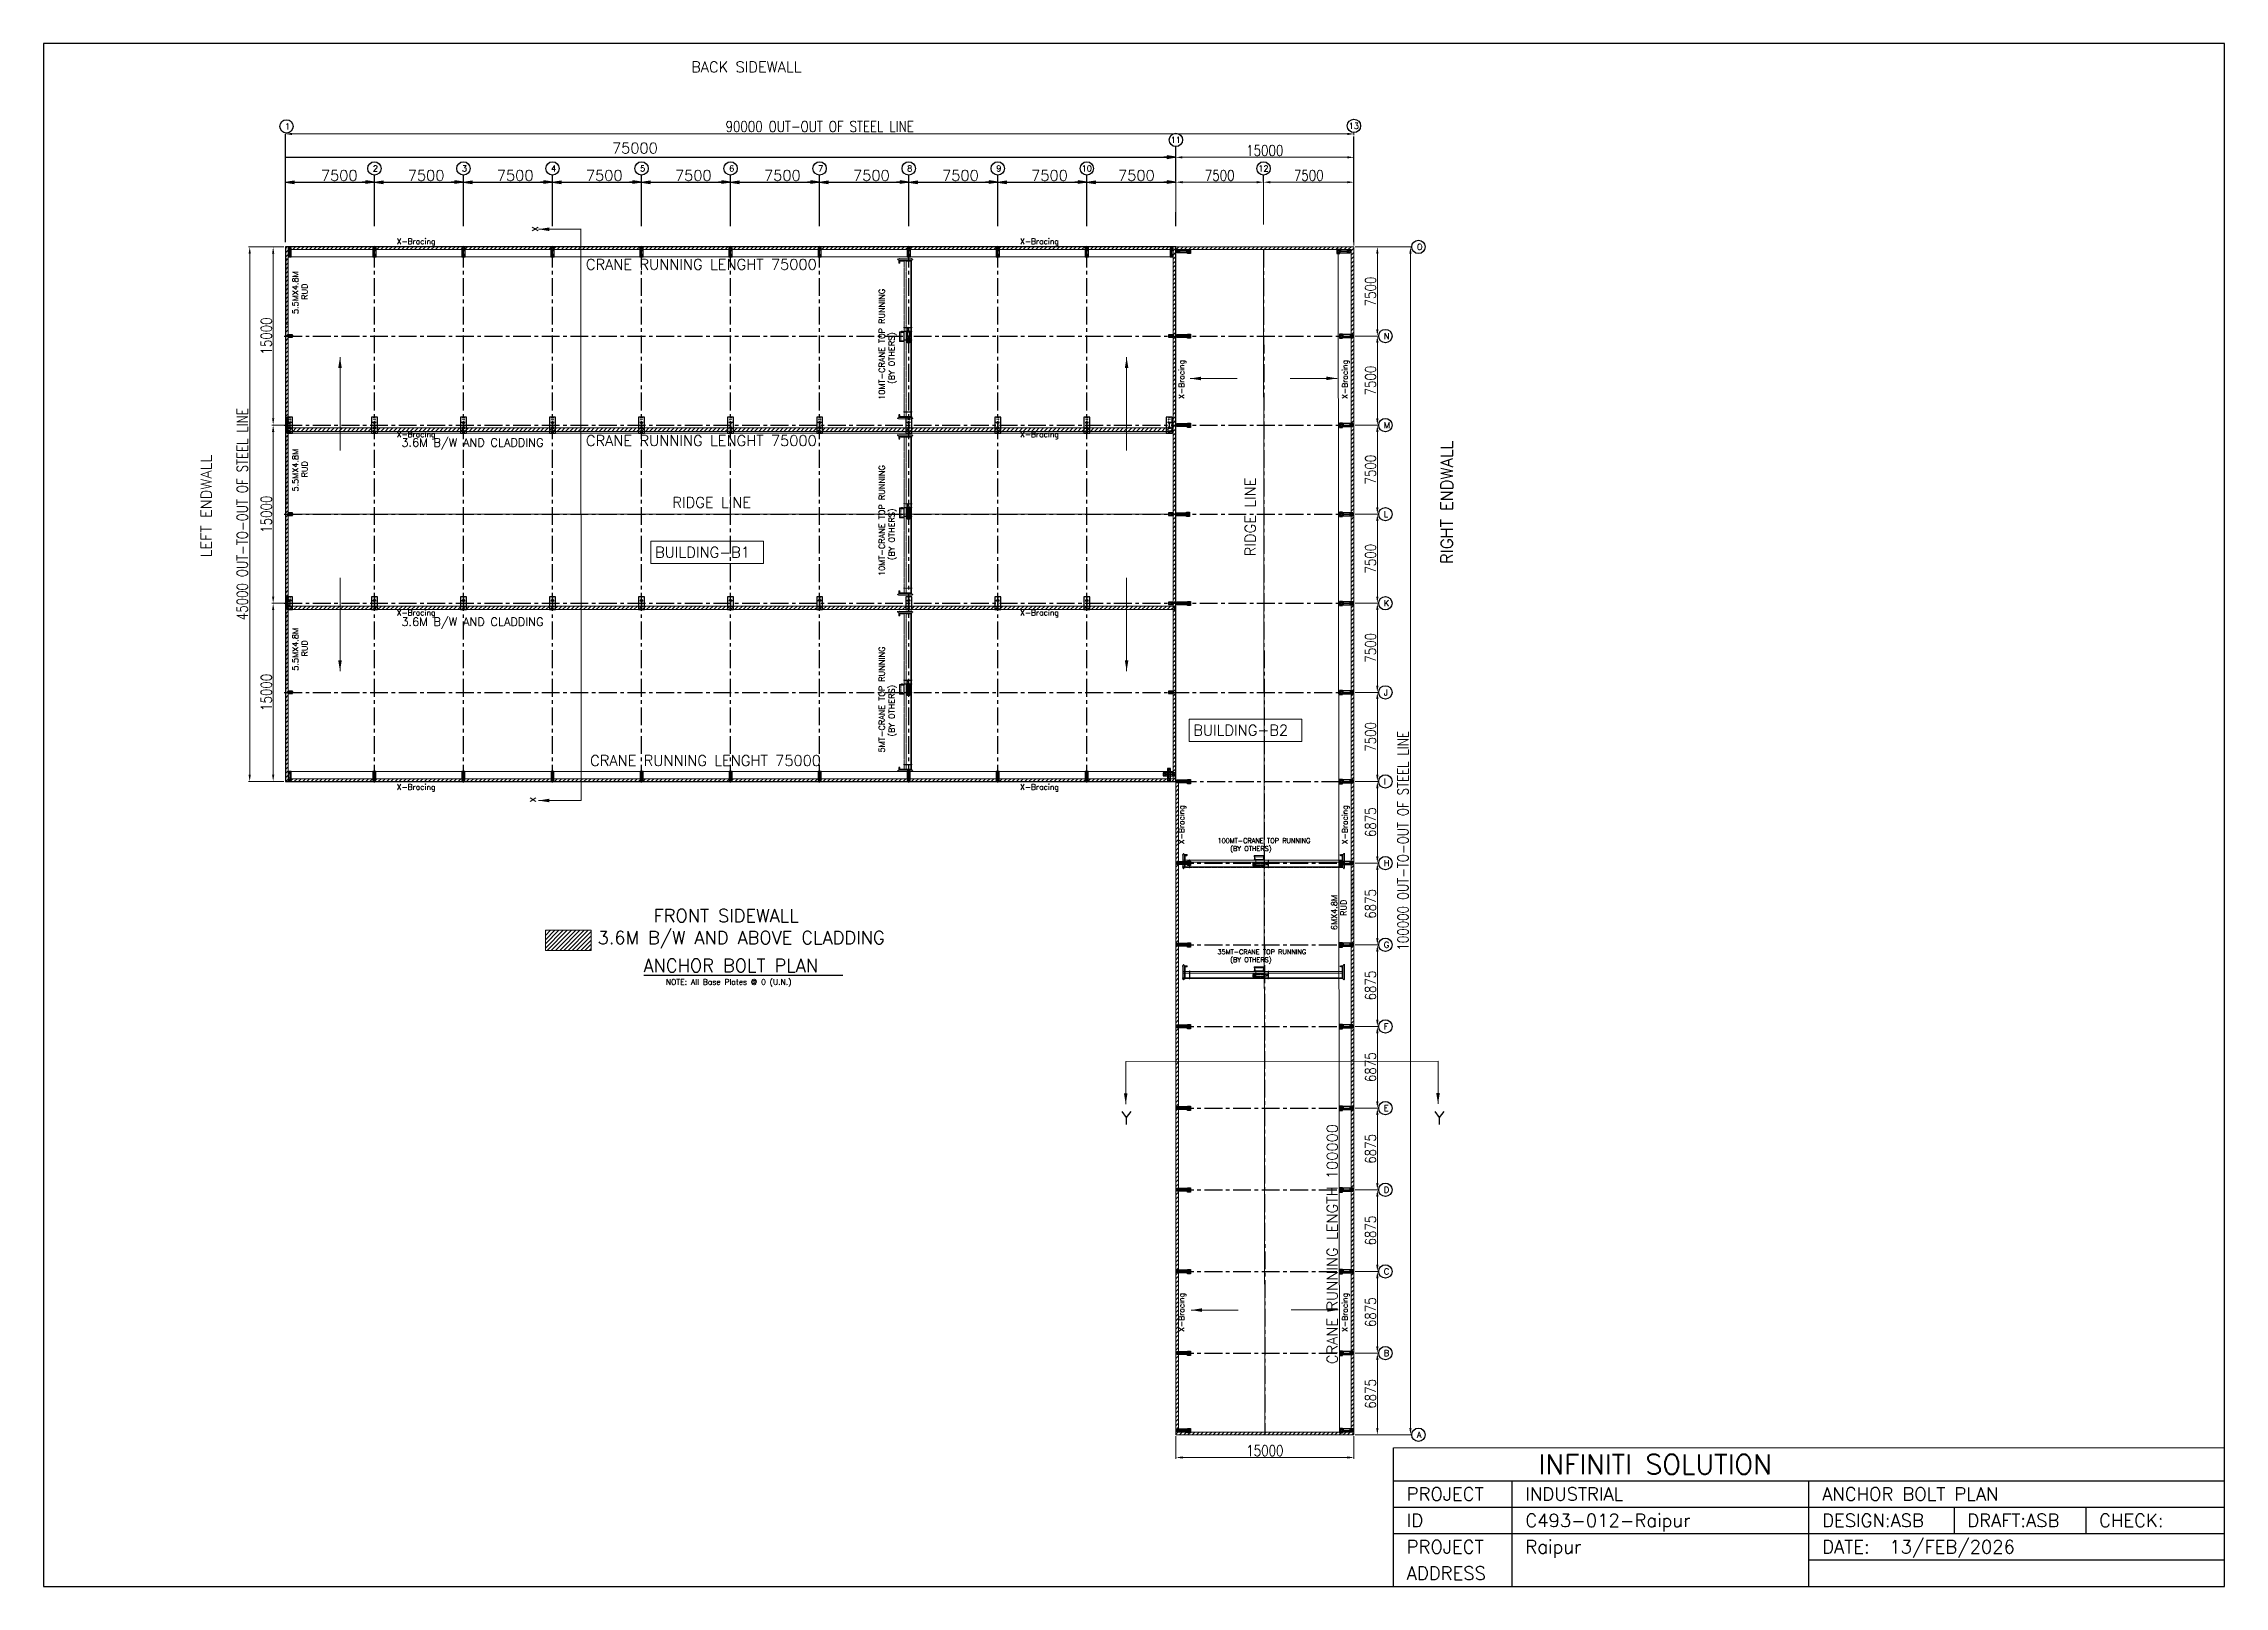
# Model space of a CAD drawing. Header units: millimetres. Extents: x 68421 to 1479662, y -51504 to 144751.
# Drawn here: x 927941 to 1111605, y -30073 to 99804 of the extents above; entities that cross this region are included whole.
import ezdxf

# ---------------------------------------------------------------- set-up
doc = ezdxf.new("R2010")
doc.units = ezdxf.units.MM
doc.header["$LTSCALE"] = 0.35
doc.header["$MEASUREMENT"] = 0
for name, pattern in [('CENTER', [6884.562, 4302.852, -860.57, 860.57, -860.57]), ('CONTIN', [0, 0, 0]), ('HIDDEN', [9.525, 6.35, -3.175])]:
    doc.linetypes.add(name, pattern=pattern)
doc.layers.get('0').update_dxf_attribs({"linetype": 'CONTIN'})
doc.layers.get('Defpoints').update_dxf_attribs({"linetype": 'CONTINUOUS'})
for name, color, linetype in [('1', 7, 'CONTIN'), ('10', 10, 'CONTIN'), ('11', 7, 'CONTIN'), ('12', 6, 'CONTIN'), ('13', 1, 'CONTIN'), ('14', 7, 'CONTIN'), ('15', 7, 'CONTIN'), ('2', 6, 'CONTIN'), ('22', 7, 'CONTIN'), ('27', 1, 'CENTER')]:
    doc.layers.add(name, color=color, linetype=linetype)
doc.styles.add('S', font='simplex.shx')
doc.styles.add('SIMPLEX', font='simplex.shx', dxfattribs={"width": 0.8})
doc.dimstyles.new('FOR D', dxfattribs={"dimscale": 114, "dimtxt": 2, "dimasz": 2, "dimexe": 1, "dimexo": 1, "dimgap": 1, "dimtad": 1, "dimdec": 0, "dimzin": 0, "dimdsep": 46, "dimtxsty": 'SIMPLEX', "dimcen": 1, "dimclrd": 6, "dimclre": 6, "dimclrt": 7, "dimadec": 0, "dimazin": 0, "dimtfac": 1, "dimtdec": 0, "dimtofl": 0, "dimtmove": 0, "dimatfit": 3, "dimfxl": 1, "dimtolj": 1, "dimtzin": 0, "dimlwd": 0, "dimlwe": 0, "dimarcsym": 1})
pattern_1 = [(45, (-47250.27, 13657), (-176.776695, 176.776695), [])]

msp = doc.modelspace()

# ---------------------------------------------------------------- texts
at = {"color": 4, "linetype": 'Continuous', "lineweight": 5, "style": 'SIMPLEX'}
for p in [(973613.67405, 80772.04954), (973613.67405, 65932.05154), (973970.42201, 38999.71446)]:
    msp.add_text('CRANE RUNNING LENGHT 75000', height=900, dxfattribs=at).set_placement(p)
msp.add_text('CRANE RUNNING LENGTH 100000', height=900, rotation=90, dxfattribs=at).set_placement((1036913, -11366))
at = {"layer": '11', "style": 'SIMPLEX'}
for s, height, p in [('BACK SIDEWALL', 900, (982477.94105, 97390.485)), ('75000', 900, (975808.55705, 90558.118)), ('7500', 900, (951296.17405, 88256.04954)), ('7500', 900, (958613.67505, 88256.04954)), ('7500', 900, (966113.67405, 88256.04954)), ('7500', 900, (973613.67405, 88256.04954)), ('7500', 900, (981113.67605, 88256.04954)), ('7500', 900, (988613.67605, 88256.04954)), ('7500', 900, (996113.67605, 88256.04954)), ('7500', 900, (1003613.67605, 88256.04954)), ('7500', 900, (1011113.68005, 88256.04954)), ('7500', 900, (1018431.17205, 88256.04954)), ('3.6M B/W AND CLADDING', 700, (958073.72605, 65870)), ('RIDGE LINE', 900, (980892.72605, 60726)), ('BUILDING-B1', 900, (979442, 56531)), ('3.6M B/W AND CLADDING', 700, (958073.72605, 50782)), ('BUILDING-B2', 900, (1024766, 41553)), ('FRONT SIDEWALL', 1100, (979316.94105, 25842.203)), ('3.6M B/W AND ABOVE CLADDING', 1100, (974594.72605, 23992)), ('ANCHOR BOLT PLAN', 1100, (978458.84005, 21643.957)), ('Y', 1100, (1018701, 8813)), ('Y', 1100, (1045062, 8813))]:
    msp.add_text(s, height=height, dxfattribs=at).set_placement(p)
for s, height, p in [('X', 500, (969593.80444, 83988.747)), ('5.5MX4.8M', 500, (949388.80444, 77037.747)), ('RUD', 500, (950174.80444, 78229.747)), ('RIGHT ENDWALL', 1000, (1046624.51605, 56003.014)), ('LEFT ENDWALL', 900, (942087.26605, 56545.34157)), ('5.5MX4.8M', 500, (949388.80444, 62092)), ('RUD', 500, (950174.80444, 63284)), ('RIDGE LINE', 900, (1030017.72605, 56644.79363)), ('5.5MX4.8M', 500, (949388.80444, 47013)), ('RUD', 500, (950174.80444, 48205)), ('X', 500, (969405, 35948)), ('6MX4.8M', 500, (1036888.53049, 25175.49178)), ('RUD', 500, (1037674.53049, 26367.49178))]:
    msp.add_text(s, height=height, rotation=90, dxfattribs=at).set_placement(p)
at = {"layer": '13', "style": 'SIMPLEX'}
for s, p in [('1', (948270.58205, 92586.16776)), ('11', (1022856.96905, 91444.7566)), ('13', (1037856.96905, 92624.729)), ('2', (955672.58305, 89042.85854)), ('3', (963172.58405, 89042.85854)), ('4', (970672.58205, 89042.85854)), ('5', (978172.58205, 89042.85854)), ('6', (985672.58205, 89042.85854)), ('7', (993172.58605, 89042.85854)), ('8', (1000672.58605, 89042.85854)), ('9', (1008172.58605, 89042.85854)), ('10', (1015356.97605, 89042.85854)), ('12', (1030241.71095, 89042.64007)), ('O', (1043603.847, 82437.407)), ('N', (1040816.57305, 74937.407)), ('M', (1040816.57305, 67437.407)), ('L', (1040816.57305, 59937.407)), ('K', (1040816.57305, 52437.407)), ('J', (1040816.57305, 44937.407)), ('I', (1040816.57305, 37437.407)), ('H', (1040816.57305, 30562.407)), ('G', (1040816.57305, 23687.407)), ('F', (1040816.57305, 16812.407)), ('E', (1040816.57305, 9937.407)), ('D', (1040816.57305, 3062.407)), ('C', (1040816.57305, -3812.593)), ('B', (1040816.57305, -10687.593)), ('A', (1043603.847, -17562.593))]:
    msp.add_text(s, height=504.983, dxfattribs=at).set_placement(p)
at = {"layer": '14', "style": 'SIMPLEX'}
for s, height, p in [('INFINITI SOLUTION', 1666.0975137, (1053846.94633, -20631.67178)), ('PROJECT', 1110.731676, (1042739.63447, -22853.13513)), ('INDUSTRIAL', 1110.731676, (1052736.21955, -22853.13513)), ('ANCHOR BOLT PLAN', 1110.7316758, (1077727.68716, -22853.13513)), ('ID', 1110.731676, (1042739.63447, -25074.59848)), ('C493-012-Raipur', 1110.7316758, (1052736.21955, -25074.59848)), ('DESIGN:ASB', 1110.731676, (1077727.68716, -25074.59848)), ('DRAFT:ASB', 1110.731676, (1089945.72742, -25074.59848)), ('CHECK:', 1110.731676, (1101053.05235, -25074.59848)), ('PROJECT', 1110.731676, (1042739.63447, -27296.06183)), ('Raipur', 1110.731676, (1052736.21955, -27296.06183)), ('DATE:', 1110.731676, (1077727.68716, -27296.06183)), ('13/FEB/2026', 1110.7316758, (1083392.41674, -27296.06183)), ('ADDRESS', 1110.731676, (1042739.63447, -29517.52519))]:
    msp.add_text(s, height=height, dxfattribs=at).set_placement(p)
at = {"layer": '15', "style": 'SIMPLEX'}
msp.add_text('NOTE: All Base Plates @ 0 (U.N.)', height=467.577, dxfattribs=at).set_placement((980350.11105, 20573.701))
at = {"layer": '2', "style": 'SIMPLEX'}
for p in [(957678.52005, 82923.688), (1010178.52305, 82923.688), (957678.52005, 66667.776), (1010178.52305, 66667.776), (957678.52005, 51667.774), (1010178.52305, 51667.774), (957678.52005, 36988.533), (1010178.52305, 36988.533)]:
    msp.add_text('X-Bracing', height=467.577, dxfattribs=at).set_placement(p)
for p in [(1024008, 69903.776), (1037765.52305, 69903.776), (1024008, 32417), (1037765.52305, 32417), (1024008, -8641), (1037765.52305, -8641)]:
    msp.add_text('X-Bracing', height=467.577, rotation=90, dxfattribs=at).set_placement(p)

# ---------------------------------------------------------------- blocks, each defined once
blk = doc.blocks.new('WCOL')
for p, q in [((-448.874, 875.304), (448.874, 875.304)), ((-448.874, 0), (448.874, 0)), ((0, 875.304), (0, 0))]:
    blk.add_line(p, q)
blk = doc.blocks.new('BOLT_0')
at = {"layer": '1'}
blk.add_circle((0, 0), 25.4, dxfattribs=at)
blk = doc.blocks.new('ARROW')
at = {"layer": '2'}
for p, q in [((0, 0), (-1021.188, 0)), ((0, 0), (-729.42, 121.57)), ((-729.42, 121.57), (-729.42, -121.57)), ((0, 0), (-729.42, -121.57))]:
    blk.add_line(p, q, dxfattribs=at)
blk = doc.blocks.new('*D245')
at = {"color": 6, "linetype": 'Continuous', "lineweight": 0}
for p, q in [((948185, 82690), (947159, 82690)), ((947273, 82120), (947273, 68260)), ((948185, 67690), (947159, 67690))]:
    blk.add_line(p, q, dxfattribs=at)
at = {"color": 6, "linetype": 'Continuous', "lineweight": 5}
for points in [[(947368, 82120), (947178, 82120), (947273, 82690)], [(947178, 68260), (947368, 68260), (947273, 67690)]]:
    blk.add_solid(points, dxfattribs=at)
at = {"layer": 'Defpoints', "color": 0, "linetype": 'Continuous', "lineweight": 5}
for p in [(948299, 82690), (947273, 67690), (948299, 67690)]:
    blk.add_point(p, dxfattribs=at)
at = {"color": 7, "linetype": 'Continuous', "lineweight": 5, "insert": (946703, 75190), "char_height": 912, "attachment_point": 5, "rotation": 90, "style": 'SIMPLEX'}
blk.add_mtext('\\A1;15000', dxfattribs=at)
blk = doc.blocks.new('*D246')
at = {"color": 6, "linetype": 'Continuous', "lineweight": 0}
for p, q in [((948185, 67690), (947159, 67690)), ((947273, 67120), (947273, 53260)), ((948185, 52690), (947159, 52690))]:
    blk.add_line(p, q, dxfattribs=at)
at = {"color": 6, "linetype": 'Continuous', "lineweight": 5}
for points in [[(947368, 67120), (947178, 67120), (947273, 67690)], [(947178, 53260), (947368, 53260), (947273, 52690)]]:
    blk.add_solid(points, dxfattribs=at)
at = {"layer": 'Defpoints', "color": 0, "linetype": 'Continuous', "lineweight": 5}
for p in [(948299, 67690), (947273, 52690), (948299, 52690)]:
    blk.add_point(p, dxfattribs=at)
at = {"color": 7, "linetype": 'Continuous', "lineweight": 5, "insert": (946703, 60190), "char_height": 912, "attachment_point": 5, "rotation": 90, "style": 'SIMPLEX'}
blk.add_mtext('\\A1;15000', dxfattribs=at)
blk = doc.blocks.new('*D247')
at = {"color": 6, "linetype": 'Continuous', "lineweight": 0}
for p, q in [((948185, 52690), (947159, 52690)), ((947273, 52120), (947273, 38260)), ((948185, 37690), (947159, 37690))]:
    blk.add_line(p, q, dxfattribs=at)
at = {"color": 6, "linetype": 'Continuous', "lineweight": 5}
for points in [[(947368, 52120), (947178, 52120), (947273, 52690)], [(947178, 38260), (947368, 38260), (947273, 37690)]]:
    blk.add_solid(points, dxfattribs=at)
at = {"layer": 'Defpoints', "color": 0, "linetype": 'Continuous', "lineweight": 5}
for p in [(948299, 52690), (947273, 37690), (948299, 37690)]:
    blk.add_point(p, dxfattribs=at)
at = {"color": 7, "linetype": 'Continuous', "lineweight": 5, "insert": (946703, 45190), "char_height": 912, "attachment_point": 5, "rotation": 90, "style": 'SIMPLEX'}
blk.add_mtext('\\A1;15000', dxfattribs=at)
blk = doc.blocks.new('FGFG')
at = {"color": 3, "linetype": 'HIDDEN', "lineweight": 0, "ltscale": 5}
for p, q in [((1233875, 68218), (1233875, 68168)), ((1233925, 68158), (1233875, 68158)), ((1233875, 68158), (1233875, 68107)), ((1233875, 68107), (1233925, 68107)), ((1233925, 68188), (1233925, 68077)), ((1233929, 68188), (1233925, 68188)), ((1233925, 68077), (1233929, 68077)), ((1233929, 68188), (1234521, 68188)), ((1233929, 68077), (1233929, 68188)), ((1233929, 68077), (1234521, 68077)), ((1233972, 67975), (1233972, 67862)), ((1233992, 67975), (1233972, 67975)), ((1233976, 68070), (1233976, 68003)), ((1233976, 68059), (1234059, 68059)), ((1233976, 68058), (1234059, 68058)), ((1234010, 68024), (1233976, 68024)), ((1233978, 67998), (1233977, 67998)), ((1233977, 67998), (1233977, 67993)), ((1233977, 67993), (1233978, 67993)), ((1234057, 67998), (1233978, 67998)), ((1234058, 67993), (1233978, 67993)), ((1233982, 67993), (1233980, 67975)), ((1233981, 68075), (1234054, 68075)), ((1234054, 67998), (1233981, 67998)), ((1234045, 68195), (1233990, 68195)), ((1233990, 68195), (1233990, 68188)), ((1234043, 67975), (1233992, 67975)), ((1233995, 68077), (1234030, 68077)), ((1233995, 68077), (1233995, 68075)), ((1234012, 68054), (1234022, 68054)), ((1234012, 68054), (1234012, 68027)), ((1234022, 68054), (1234022, 68027)), ((1234059, 68024), (1234025, 68024)), ((1234040, 68077), (1234030, 68077)), ((1234040, 68077), (1234040, 68075)), ((1234062, 67975), (1234043, 67975)), ((1234045, 68188), (1234045, 68195)), ((1234052, 67993), (1234055, 67975)), ((1234057, 67998), (1234058, 67998)), ((1234058, 67998), (1234058, 67993)), ((1234059, 68003), (1234059, 68070)), ((1234062, 67975), (1234062, 67862)), ((1234445, 68049), (1234445, 68070)), ((1234445, 68070), (1234597, 68070)), ((1234445, 68049), (1234445, 54783)), ((1235113, 68188), (1234521, 68188)), ((1235113, 68077), (1234521, 68077)), ((1234597, 68070), (1234597, 68049)), ((1234597, 54783), (1234597, 68049)), ((1234992, 67991), (1234597, 67991)), ((1234992, 54783), (1234992, 68052)), ((1234992, 68052), (1235007, 68052)), ((1234997, 68195), (1235052, 68195)), ((1234997, 68188), (1234997, 68195)), ((1235007, 68052), (1235007, 54783)), ((1235042, 54783), (1235042, 68052)), ((1235042, 68052), (1235058, 68052)), ((1235052, 68195), (1235052, 68188)), ((1235058, 68052), (1235058, 54783)), ((1235113, 68188), (1235117, 68188)), ((1235113, 68077), (1235113, 68188)), ((1235117, 68077), (1235113, 68077)), ((1235117, 68188), (1235117, 68077)), ((1235117, 68158), (1235167, 68158)), ((1235167, 68107), (1235117, 68107)), ((1235167, 68158), (1235167, 68107)), ((1234003, 67898), (1233972, 67898)), ((1234003, 67880), (1233972, 67880)), ((1234003, 67862), (1233972, 67862)), ((1233975, 67832), (1233972, 67862)), ((1234003, 67825), (1233982, 67825)), ((1234024, 67898), (1234003, 67898)), ((1234024, 67880), (1234003, 67880)), ((1234024, 67862), (1234003, 67862)), ((1234024, 67825), (1234003, 67825)), ((1234024, 67898), (1234062, 67898)), ((1234024, 67880), (1234062, 67880)), ((1234024, 67862), (1234062, 67862)), ((1234024, 67825), (1234053, 67825)), ((1234060, 67832), (1234062, 67862)), ((1234046, 62035), (1234045, 62034)), ((1234045, 62034), (1234045, 61997)), ((1234045, 61997), (1234046, 61997)), ((1234046, 61259), (1234045, 61258)), ((1234045, 61258), (1234045, 61221)), ((1234045, 61221), (1234046, 61221)), ((1234046, 62035), (1234046, 61997)), ((1234049, 62035), (1234046, 62035)), ((1234046, 61997), (1234049, 61997)), ((1234046, 61259), (1234046, 61221)), ((1234049, 61259), (1234046, 61259)), ((1234046, 61221), (1234049, 61221)), ((1234049, 62036), (1234050, 62036)), ((1234049, 62035), (1234049, 62036)), ((1234049, 61997), (1234049, 62035)), ((1234049, 61997), (1234049, 62035)), ((1234049, 61995), (1234049, 61997)), ((1234050, 61995), (1234049, 61995)), ((1234050, 61261), (1234049, 61261)), ((1234049, 61261), (1234049, 61259)), ((1234049, 61221), (1234049, 61259)), ((1234049, 61259), (1234049, 61221)), ((1234049, 61221), (1234049, 61219)), ((1234049, 61219), (1234050, 61219)), ((1234050, 62036), (1234050, 62035)), ((1234050, 61997), (1234050, 62035)), ((1234050, 62035), (1234053, 62035)), ((1234050, 62035), (1234050, 62016)), ((1234050, 62016), (1234050, 61997)), ((1234050, 61997), (1234053, 61997)), ((1234050, 61997), (1234050, 61995)), ((1234050, 61259), (1234050, 61261)), ((1234050, 61221), (1234050, 61259)), ((1234050, 61259), (1234053, 61259)), ((1234050, 61240), (1234050, 61259)), ((1234050, 61221), (1234050, 61240)), ((1234050, 61221), (1234053, 61221)), ((1234050, 61219), (1234050, 61221)), ((1234053, 62041), (1234053, 61259)), ((1234078, 62041), (1234053, 62041)), ((1234053, 62041), (1234053, 62035)), ((1234053, 62035), (1234053, 61997)), ((1234053, 61993), (1234149, 61993)), ((1234153, 61263), (1234053, 61263)), ((1234053, 61259), (1234053, 61221)), ((1234053, 61221), (1234053, 61215)), ((1234053, 61215), (1234078, 61215)), ((1234128, 62041), (1234078, 62041)), ((1234078, 61215), (1234128, 61215)), ((1234150, 62041), (1234128, 62041)), ((1234128, 61215), (1234153, 61215)), ((1234150, 62042), (1234149, 62037)), ((1234149, 62023), (1234149, 62037)), ((1234149, 62009), (1234149, 62023)), ((1234149, 62022), (1234149, 62016)), ((1234149, 62016), (1234149, 62009)), ((1234149, 62009), (1234149, 61994)), ((1234150, 61989), (1234149, 61994)), ((1234153, 62043), (1234151, 62043)), ((1234151, 61988), (1234153, 61988)), ((1234153, 62047), (1234153, 62043)), ((1234153, 62043), (1234153, 62016)), ((1234153, 62016), (1234153, 61988)), ((1234153, 61988), (1234153, 61985)), ((1234153, 61980), (1234153, 61259)), ((1234153, 61259), (1234153, 61221)), ((1234156, 61259), (1234153, 61259)), ((1234153, 61259), (1234153, 61221)), ((1234153, 61221), (1234153, 61215)), ((1234156, 61221), (1234153, 61221)), ((1234155, 62048), (1234155, 62051)), ((1234155, 62048), (1234155, 61983)), ((1234155, 61983), (1234155, 61980)), ((1234157, 61261), (1234156, 61261)), ((1234156, 61261), (1234156, 61259)), ((1234156, 61259), (1234156, 61221)), ((1234156, 61221), (1234156, 61219)), ((1234156, 61219), (1234157, 61219)), ((1234157, 61259), (1234157, 61261)), ((1234157, 61259), (1234381, 61259)), ((1234157, 61240), (1234157, 61259)), ((1234157, 61221), (1234157, 61240)), ((1234157, 61221), (1234381, 61221)), ((1234157, 61219), (1234157, 61221)), ((1234195, 62055), (1234171, 62055)), ((1234171, 62055), (1234171, 61976)), ((1234171, 61976), (1234195, 61976)), ((1234197, 62055), (1234195, 62055)), ((1234195, 62055), (1234195, 61976)), ((1234195, 62055), (1234195, 62055)), ((1234195, 61976), (1234197, 61976)), ((1234195, 61976), (1234195, 61976)), ((1234197, 62054), (1234197, 62055)), ((1234212, 62055), (1234197, 62055)), ((1234197, 62055), (1234197, 62055)), ((1234197, 62054), (1234197, 61977)), ((1234197, 61976), (1234197, 61977)), ((1234197, 61976), (1234212, 61976)), ((1234197, 61976), (1234197, 61976)), ((1234212, 62016), (1234212, 62055)), ((1234224, 62055), (1234212, 62055)), ((1234212, 61976), (1234212, 62016)), ((1234212, 61976), (1234224, 61976)), ((1234221, 62082), (1234221, 62078)), ((1234221, 62078), (1234222, 62059)), ((1234221, 62078), (1234223, 62078)), ((1234223, 62078), (1234251, 62078)), ((1234224, 62049), (1234224, 62055)), ((1234224, 61982), (1234224, 62049)), ((1234225, 62049), (1234224, 62049)), ((1234224, 61976), (1234224, 61982)), ((1234224, 61982), (1234225, 61982)), ((1234225, 62056), (1234266, 62056)), ((1234265, 62055), (1234225, 62055)), ((1234225, 62055), (1234225, 62049)), ((1234225, 62049), (1234225, 62049)), ((1234225, 61982), (1234225, 62049)), ((1234225, 61982), (1234225, 61976)), ((1234225, 61982), (1234225, 61982)), ((1234225, 61976), (1234265, 61976)), ((1234262, 62075), (1234241, 62075)), ((1234241, 62060), (1234262, 62060)), ((1234282, 62078), (1234251, 62078)), ((1234265, 62049), (1234265, 62055)), ((1234266, 62049), (1234265, 62049)), ((1234265, 62049), (1234265, 62049)), ((1234265, 61982), (1234265, 62049)), ((1234265, 61976), (1234265, 61982)), ((1234265, 61982), (1234265, 61982)), ((1234265, 61982), (1234266, 61982)), ((1234266, 62056), (1234278, 62056)), ((1234266, 62056), (1234266, 62051)), ((1234266, 62049), (1234266, 62051)), ((1234266, 62051), (1234266, 62051)), ((1234266, 62051), (1234280, 62051)), ((1234266, 62045), (1234266, 62049)), ((1234280, 62045), (1234266, 62045)), ((1234266, 61982), (1234266, 62045)), ((1234266, 61976), (1234266, 61982)), ((1234266, 61976), (1234278, 61976)), ((1234280, 62056), (1234278, 62056)), ((1234278, 61983), (1234278, 62045)), ((1234278, 61983), (1234278, 61976)), ((1234280, 62057), (1234280, 62051)), ((1234280, 62051), (1234280, 62048)), ((1234280, 62051), (1234280, 62051)), ((1234280, 62048), (1234280, 62045)), ((1234281, 62059), (1234282, 62078)), ((1234282, 62082), (1234282, 62078)), ((1234292, 62047), (1234289, 62047)), ((1234289, 62047), (1234289, 61985)), ((1234289, 61985), (1234292, 61985)), ((1234293, 62047), (1234292, 62047)), ((1234292, 62047), (1234292, 61985)), ((1234292, 62047), (1234292, 62047)), ((1234292, 61985), (1234293, 61985)), ((1234292, 61985), (1234292, 61985)), ((1234294, 62050), (1234294, 62047)), ((1234294, 61984), (1234294, 61981)), ((1234303, 62051), (1234295, 62051)), ((1234295, 62050), (1234295, 61981)), ((1234295, 61981), (1234303, 61980)), ((1234352, 61980), (1234301, 61980)), ((1234301, 61980), (1234301, 61972)), ((1234301, 61972), (1234352, 61972)), ((1234301, 61283), (1234301, 61275)), ((1234352, 61283), (1234301, 61283)), ((1234301, 61275), (1234352, 61275)), ((1234304, 62050), (1234304, 62050)), ((1234304, 62050), (1234304, 61981)), ((1234305, 62049), (1234304, 62049)), ((1234304, 61982), (1234305, 61982)), ((1234304, 61981), (1234304, 61981)), ((1234309, 62051), (1234305, 62051)), ((1234305, 62050), (1234305, 62049)), ((1234305, 61982), (1234305, 62049)), ((1234305, 61982), (1234305, 61981)), ((1234305, 61980), (1234309, 61980)), ((1234310, 62046), (1234310, 62050)), ((1234310, 62050), (1234310, 62046)), ((1234324, 62050), (1234310, 62050)), ((1234310, 62043), (1234310, 62046)), ((1234324, 62046), (1234310, 62046)), ((1234310, 62046), (1234310, 62046)), ((1234310, 62029), (1234310, 62043)), ((1234324, 62043), (1234310, 62043)), ((1234310, 62002), (1234310, 62029)), ((1234328, 62029), (1234310, 62029)), ((1234310, 61988), (1234310, 62002)), ((1234310, 62002), (1234328, 62002)), ((1234310, 61988), (1234324, 61988)), ((1234310, 61985), (1234310, 61988)), ((1234310, 61981), (1234310, 61985)), ((1234324, 61985), (1234310, 61985)), ((1234310, 61981), (1234310, 61985)), ((1234310, 61985), (1234310, 61985)), ((1234324, 61981), (1234310, 61981)), ((1234324, 62046), (1234324, 62050)), ((1234324, 62045), (1234324, 62046)), ((1234328, 62045), (1234324, 62045)), ((1234324, 62043), (1234324, 62045)), ((1234324, 61988), (1234324, 61986)), ((1234324, 61986), (1234328, 61986)), ((1234324, 61986), (1234324, 61985)), ((1234324, 61985), (1234324, 61981)), ((1234328, 62048), (1234328, 62045)), ((1234341, 62048), (1234328, 62048)), ((1234330, 62045), (1234328, 62045)), ((1234330, 62029), (1234328, 62029)), ((1234328, 62002), (1234330, 62002)), ((1234328, 61986), (1234328, 61983)), ((1234328, 61986), (1234330, 61986)), ((1234328, 61983), (1234341, 61983)), ((1234330, 62029), (1234330, 62045)), ((1234330, 62020), (1234330, 62029)), ((1234353, 62020), (1234330, 62020)), ((1234330, 62002), (1234330, 62012)), ((1234330, 62012), (1234353, 62012)), ((1234330, 61986), (1234330, 62002)), ((1234354, 62048), (1234341, 62048)), ((1234341, 61983), (1234354, 61983)), ((1234381, 61980), (1234352, 61980)), ((1234352, 61972), (1234393, 61972)), ((1234393, 61283), (1234352, 61283)), ((1234352, 61275), (1234381, 61275)), ((1234353, 62012), (1234353, 62020)), ((1234354, 62016), (1234354, 62048)), ((1234354, 62048), (1234354, 62048)), ((1234354, 62048), (1234354, 62048)), ((1234354, 62048), (1234356, 62048)), ((1234354, 62048), (1234354, 62016)), ((1234354, 62016), (1234354, 61983)), ((1234356, 61983), (1234354, 61983)), ((1234354, 61983), (1234354, 61983)), ((1234354, 61983), (1234354, 61983)), ((1234356, 61983), (1234356, 62048)), ((1234370, 62048), (1234356, 62048)), ((1234356, 61983), (1234370, 61983)), ((1234370, 61983), (1234370, 62048)), ((1234370, 62041), (1234371, 62041)), ((1234371, 61990), (1234370, 61990)), ((1234371, 62041), (1234371, 62033)), ((1234371, 62033), (1234373, 62033)), ((1234371, 61998), (1234371, 62033)), ((1234373, 61998), (1234371, 61998)), ((1234371, 61998), (1234371, 61990)), ((1234373, 62033), (1234373, 62033)), ((1234373, 62033), (1234373, 62026)), ((1234373, 61998), (1234373, 62033)), ((1234373, 62026), (1234373, 62026)), ((1234373, 62026), (1234374, 62025)), ((1234374, 62006), (1234373, 62005)), ((1234373, 62005), (1234373, 62005)), ((1234373, 62005), (1234373, 61998)), ((1234373, 61998), (1234373, 61998)), ((1234374, 62025), (1234375, 62025)), ((1234375, 62006), (1234374, 62006)), ((1234375, 62025), (1234375, 62025)), ((1234375, 62025), (1234376, 62025)), ((1234376, 62006), (1234375, 62006)), ((1234375, 62006), (1234375, 62006)), ((1234376, 62037), (1234376, 62035)), ((1234376, 62035), (1234376, 61997)), ((1234376, 62025), (1234376, 62025)), ((1234376, 62025), (1234376, 62006)), ((1234376, 62006), (1234376, 62006)), ((1234376, 61997), (1234376, 61995)), ((1234419, 62051), (1234381, 62051)), ((1234381, 62051), (1234381, 62042)), ((1234381, 62042), (1234381, 62040)), ((1234381, 62040), (1234381, 62016)), ((1234381, 62016), (1234381, 61992)), ((1234381, 61992), (1234381, 61989)), ((1234381, 61989), (1234381, 61980)), ((1234381, 61980), (1234416, 61980)), ((1234416, 61980), (1234381, 61980)), ((1234381, 61275), (1234381, 61267)), ((1234381, 61275), (1234416, 61275)), ((1234381, 61267), (1234381, 61264)), ((1234381, 61264), (1234381, 61259)), ((1234381, 61259), (1234381, 61240)), ((1234381, 61240), (1234381, 61221)), ((1234381, 61221), (1234381, 61216)), ((1234381, 61216), (1234381, 61213)), ((1234381, 61213), (1234381, 61205)), ((1234381, 61205), (1234419, 61205)), ((1235096, 62391), (1234389, 62391)), ((1234416, 61976), (1234393, 61976)), ((1234393, 61976), (1234393, 61972)), ((1234393, 61972), (1234393, 61933)), ((1234393, 61933), (1234393, 61499)), ((1234393, 61499), (1234393, 61283)), ((1234393, 61283), (1234393, 61279)), ((1234393, 61279), (1234416, 61279)), ((1235075, 62083), (1234408, 62083)), ((1234408, 62083), (1234408, 62062)), ((1234408, 62062), (1235075, 62062)), ((1235075, 61356), (1234408, 61356)), ((1234408, 61356), (1234408, 61336)), ((1234408, 61336), (1235075, 61336)), ((1234416, 61980), (1234419, 61980)), ((1234416, 61980), (1234416, 61976)), ((1234419, 61976), (1234416, 61976)), ((1234416, 61279), (1234419, 61279)), ((1234416, 61275), (1234416, 61279)), ((1234416, 61275), (1234419, 61275)), ((1234419, 62047), (1234419, 62051)), ((1234419, 62043), (1234419, 62047)), ((1234420, 62047), (1234419, 62047)), ((1234419, 61988), (1234419, 62043)), ((1234419, 61984), (1234419, 61988)), ((1234419, 61980), (1234419, 61984)), ((1234419, 61984), (1234420, 61984)), ((1234419, 61933), (1234419, 61976)), ((1234419, 61933), (1234419, 61499)), ((1234419, 61279), (1234419, 61499)), ((1234419, 61271), (1234419, 61275)), ((1234419, 61268), (1234419, 61271)), ((1234434, 61271), (1234419, 61271)), ((1234419, 61212), (1234419, 61268)), ((1234419, 61208), (1234419, 61212)), ((1234434, 61209), (1234419, 61208)), ((1234419, 61205), (1234419, 61208)), ((1234420, 62071), (1234420, 62047)), ((1234420, 62071), (1234421, 62071)), ((1234420, 62047), (1234420, 62044)), ((1234420, 62044), (1234420, 62016)), ((1234420, 62016), (1234420, 61987)), ((1234420, 61987), (1234420, 61984)), ((1234420, 61984), (1234420, 61960)), ((1234420, 61960), (1234421, 61960)), ((1234421, 62080), (1234421, 62071)), ((1234421, 62071), (1234421, 61960)), ((1234421, 61960), (1234421, 61952)), ((1234425, 62081), (1234422, 62081)), ((1234422, 61951), (1234425, 61951)), ((1234422, 61267), (1234428, 61267)), ((1234422, 61212), (1234428, 61212)), ((1234425, 62081), (1234425, 62080)), ((1234425, 62080), (1234425, 62019)), ((1234432, 62080), (1234425, 62080)), ((1234425, 62019), (1234425, 62012)), ((1234426, 62019), (1234425, 62019)), ((1234425, 62012), (1234432, 62012)), ((1234425, 61951), (1234425, 62012)), ((1234432, 61951), (1234425, 61951)), ((1234425, 61951), (1234425, 61951)), ((1234430, 62023), (1234426, 62023)), ((1234426, 62023), (1234426, 62021)), ((1234430, 62021), (1234426, 62021)), ((1234426, 62021), (1234426, 62021)), ((1234426, 62021), (1234426, 62019)), ((1234430, 62021), (1234430, 62023)), ((1234431, 62021), (1234430, 62021)), ((1234431, 61265), (1234430, 61266)), ((1234430, 61213), (1234431, 61215)), ((1234431, 62019), (1234431, 62021)), ((1234432, 62019), (1234431, 62019)), ((1234434, 61263), (1234431, 61265)), ((1234431, 61215), (1234431, 61265)), ((1234431, 61215), (1234434, 61216)), ((1234434, 62081), (1234432, 62081)), ((1234432, 62081), (1234432, 62080)), ((1234432, 62080), (1234432, 62019)), ((1234432, 62012), (1234432, 62019)), ((1234432, 61951), (1234432, 62012)), ((1234432, 61951), (1234434, 61951)), ((1234432, 61951), (1234432, 61951)), ((1234434, 61293), (1234434, 61271)), ((1234434, 61293), (1234440, 61293)), ((1234434, 61271), (1234434, 61240)), ((1234434, 61209), (1234434, 61240)), ((1234434, 61187), (1234434, 61209)), ((1234434, 61187), (1234440, 61187)), ((1234435, 62071), (1234435, 62080)), ((1234435, 62016), (1234435, 62071)), ((1234441, 62071), (1234435, 62071)), ((1234435, 61960), (1234435, 62016)), ((1234435, 61952), (1234435, 61960)), ((1234441, 61960), (1234435, 61960)), ((1234441, 62071), (1234443, 62056)), ((1234441, 61960), (1234443, 61975)), ((1234442, 61291), (1234443, 61280)), ((1234442, 61188), (1234443, 61199)), ((1234443, 61975), (1234443, 62056)), ((1234445, 62055), (1234444, 62055)), ((1234445, 61976), (1234444, 61976)), ((1234444, 61280), (1234444, 61200)), ((1234444, 61280), (1234445, 61280)), ((1234444, 61200), (1234445, 61200)), ((1234597, 62055), (1234599, 62055)), ((1234597, 61976), (1234599, 61976)), ((1234599, 61280), (1234597, 61280)), ((1234599, 61200), (1234597, 61200)), ((1234599, 61200), (1234599, 61280)), ((1234602, 62071), (1234600, 62056)), ((1234600, 62056), (1234600, 61975)), ((1234602, 61960), (1234600, 61975)), ((1234602, 61291), (1234600, 61280)), ((1234602, 61188), (1234600, 61199)), ((1234608, 62071), (1234602, 62071)), ((1234602, 61960), (1234608, 61960)), ((1234610, 61293), (1234603, 61293)), ((1234610, 61187), (1234603, 61187)), ((1234608, 62080), (1234608, 62071)), ((1234608, 62071), (1234608, 61960)), ((1234608, 61960), (1234608, 61952)), ((1234612, 62081), (1234609, 62081)), ((1234609, 61951), (1234612, 61951)), ((1234610, 61293), (1234610, 61273)), ((1234610, 61273), (1234610, 61240)), ((1234625, 61273), (1234610, 61273)), ((1234613, 61265), (1234610, 61263)), ((1234610, 61207), (1234610, 61240)), ((1234613, 61215), (1234610, 61217)), ((1234610, 61187), (1234610, 61207)), ((1234625, 61206), (1234610, 61207)), ((1234612, 62081), (1234612, 62080)), ((1234612, 62080), (1234612, 62019)), ((1234619, 62080), (1234612, 62080)), ((1234613, 62019), (1234612, 62019)), ((1234612, 62019), (1234612, 62012)), ((1234612, 62012), (1234619, 62012)), ((1234612, 61951), (1234612, 62012)), ((1234619, 61951), (1234612, 61951)), ((1234612, 61951), (1234612, 61951)), ((1234617, 62023), (1234613, 62023)), ((1234613, 62023), (1234613, 62021)), ((1234613, 62021), (1234613, 62019)), ((1234617, 62021), (1234613, 62021)), ((1234613, 62021), (1234613, 62021)), ((1234615, 61266), (1234613, 61265)), ((1234615, 61214), (1234613, 61215)), ((1234616, 61267), (1234622, 61267)), ((1234622, 61213), (1234616, 61213)), ((1234617, 62021), (1234617, 62023)), ((1234618, 62021), (1234617, 62021)), ((1234618, 62019), (1234618, 62021)), ((1234619, 62019), (1234618, 62019)), ((1234621, 62081), (1234619, 62081)), ((1234619, 62081), (1234619, 62080)), ((1234619, 62080), (1234619, 62019)), ((1234619, 62012), (1234619, 62019)), ((1234619, 61951), (1234619, 62012)), ((1234619, 61951), (1234621, 61951)), ((1234619, 61951), (1234619, 61951)), ((1234622, 62071), (1234622, 62080)), ((1234622, 62016), (1234622, 62071)), ((1234624, 62071), (1234622, 62071)), ((1234622, 61960), (1234622, 62016)), ((1234622, 61952), (1234622, 61960)), ((1234624, 61960), (1234622, 61960)), ((1234624, 62049), (1234624, 62071)), ((1234624, 62016), (1234624, 62049)), ((1234625, 62049), (1234624, 62049)), ((1234624, 61982), (1234624, 62016)), ((1234624, 61960), (1234624, 61982)), ((1234625, 61982), (1234624, 61982)), ((1234625, 62059), (1234625, 62049)), ((1234625, 62053), (1234643, 62053)), ((1234625, 62049), (1234625, 62046)), ((1234625, 61982), (1234625, 61986)), ((1234625, 61973), (1234625, 61982)), ((1234625, 61978), (1234643, 61978)), ((1234625, 61283), (1234625, 61273)), ((1234625, 61273), (1234625, 61270)), ((1234625, 61206), (1234625, 61210)), ((1234625, 61197), (1234625, 61206)), ((1234641, 62062), (1234628, 62062)), ((1234641, 61969), (1234628, 61970)), ((1234641, 61286), (1234628, 61286)), ((1234641, 61193), (1234628, 61194)), ((1234643, 62050), (1234643, 62061)), ((1234643, 62050), (1234660, 62049)), ((1234643, 61982), (1234660, 61982)), ((1234643, 61982), (1234643, 61970)), ((1234643, 61274), (1234643, 61285)), ((1234643, 61274), (1234660, 61273)), ((1234643, 61206), (1234660, 61206)), ((1234643, 61206), (1234643, 61195)), ((1234663, 62016), (1234663, 62046)), ((1234663, 62016), (1234663, 61985)), ((1234663, 61240), (1234663, 61270)), ((1234663, 61209), (1234663, 61240)), ((1234666, 62029), (1234666, 62004)), ((1234666, 62004), (1234669, 62004)), ((1234669, 61251), (1234666, 61251)), ((1234666, 61251), (1234666, 61227)), ((1234668, 61183), (1234668, 61177)), ((1234668, 61177), (1234912, 61177)), ((1234669, 62004), (1234670, 62004)), ((1234670, 61251), (1234669, 61251)), ((1234670, 62004), (1234670, 61251)), ((1234670, 61251), (1234670, 62004)), ((1234670, 62004), (1234720, 62004)), ((1234706, 61251), (1234670, 61251)), ((1234910, 61185), (1234670, 61185)), ((1234670, 61177), (1234670, 61173)), ((1234671, 62034), (1234695, 62034)), ((1234671, 61221), (1234680, 61221)), ((1234671, 61171), (1234909, 61171)), ((1234672, 61217), (1234672, 61189)), ((1234672, 61189), (1234672, 61188)), ((1234672, 61188), (1234672, 61187)), ((1234672, 61170), (1234672, 61133)), ((1234674, 61101), (1234672, 61133)), ((1234678, 61219), (1234674, 61219)), ((1234678, 61219), (1234678, 61219)), ((1234678, 61219), (1234903, 61219)), ((1234680, 61221), (1234901, 61221)), ((1234693, 62044), (1234703, 62044)), ((1234774, 62044), (1234695, 62044)), ((1234695, 62044), (1234695, 62040)), ((1234695, 62040), (1234695, 62039)), ((1234695, 62039), (1234695, 62038)), ((1234695, 62038), (1234695, 62034)), ((1234695, 62034), (1234853, 62034)), ((1234703, 62044), (1234844, 62044)), ((1234706, 61251), (1234842, 61251)), ((1234712, 62270), (1234712, 62244)), ((1234835, 62270), (1234712, 62270)), ((1234712, 62244), (1234712, 62244)), ((1234712, 62244), (1234712, 62242)), ((1234835, 62244), (1234712, 62244)), ((1234712, 62242), (1234712, 62204)), ((1234712, 62242), (1234713, 62242)), ((1234774, 62242), (1234712, 62242)), ((1234836, 62220), (1234712, 62220)), ((1234712, 62201), (1234712, 62079)), ((1234713, 62075), (1234712, 62044)), ((1234713, 62242), (1234774, 62242)), ((1234713, 62203), (1234719, 62203)), ((1234719, 62201), (1234713, 62201)), ((1234713, 62078), (1234719, 62078)), ((1234719, 62077), (1234714, 62077)), ((1234723, 62297), (1234717, 62297)), ((1234829, 62401), (1234719, 62401)), ((1234719, 62306), (1234719, 62401)), ((1234829, 62381), (1234719, 62381)), ((1234829, 62373), (1234719, 62373)), ((1234719, 62311), (1234829, 62311)), ((1234719, 62306), (1234829, 62306)), ((1234719, 62203), (1234721, 62203)), ((1234719, 62202), (1234719, 62201)), ((1234721, 62202), (1234719, 62202)), ((1234731, 62201), (1234719, 62201)), ((1234829, 62078), (1234719, 62078)), ((1234719, 62078), (1234719, 62077)), ((1234719, 62078), (1234829, 62078)), ((1234719, 62078), (1234719, 62078)), ((1234719, 62078), (1234721, 62078)), ((1234829, 62077), (1234719, 62077)), ((1234720, 61251), (1234720, 62004)), ((1234720, 62004), (1234843, 62004)), ((1234721, 62203), (1234721, 62202)), ((1234721, 62203), (1234827, 62203)), ((1234824, 62297), (1234723, 62297)), ((1234724, 62299), (1234724, 62297)), ((1234731, 62300), (1234725, 62300)), ((1234731, 62300), (1234731, 62303)), ((1234817, 62300), (1234731, 62300)), ((1234740, 62201), (1234731, 62201)), ((1234732, 62304), (1234739, 62306)), ((1234809, 62306), (1234739, 62306)), ((1234829, 62201), (1234740, 62201)), ((1234774, 62416), (1234742, 62416)), ((1234742, 62416), (1234742, 62401)), ((1234774, 62416), (1234806, 62416)), ((1234774, 62242), (1234834, 62242)), ((1234836, 62242), (1234774, 62242)), ((1234774, 62044), (1234853, 62044)), ((1234806, 62416), (1234806, 62401)), ((1234816, 62304), (1234809, 62306)), ((1234817, 62300), (1234817, 62303)), ((1234823, 62300), (1234817, 62300)), ((1234824, 62299), (1234824, 62297)), ((1234831, 62297), (1234824, 62297)), ((1234827, 62202), (1234827, 62203)), ((1234827, 62203), (1234829, 62203)), ((1234829, 62202), (1234827, 62202)), ((1234827, 62078), (1234829, 62078)), ((1234838, 62066), (1234827, 62066)), ((1234829, 62306), (1234829, 62401)), ((1234829, 62203), (1234835, 62203)), ((1234829, 62201), (1234829, 62202)), ((1234835, 62201), (1234829, 62201)), ((1234829, 62077), (1234829, 62078)), ((1234829, 62078), (1234829, 62078)), ((1234829, 62078), (1234835, 62078)), ((1234829, 62077), (1234829, 62072)), ((1234829, 62077), (1234829, 62077)), ((1234837, 62075), (1234829, 62075)), ((1234829, 62075), (1234829, 62072)), ((1234829, 62072), (1234829, 62060)), ((1234829, 62072), (1234829, 62072)), ((1234829, 62072), (1234829, 62060)), ((1234829, 62060), (1234829, 62058)), ((1234829, 62060), (1234829, 62060)), ((1234829, 62060), (1234829, 62044)), ((1234837, 62057), (1234829, 62058)), ((1234834, 62242), (1234835, 62242)), ((1234834, 62092), (1234875, 62092)), ((1234836, 62244), (1234835, 62270)), ((1234835, 62244), (1234836, 62244)), ((1234835, 62242), (1234835, 62244)), ((1234836, 62204), (1234836, 62242)), ((1234836, 62201), (1234836, 62122)), ((1234836, 62122), (1234836, 62107)), ((1234836, 62107), (1234836, 62079)), ((1234837, 62127), (1234837, 62075)), ((1234837, 62075), (1234837, 62058)), ((1234862, 62130), (1234840, 62130)), ((1234840, 62055), (1234862, 62055)), ((1234842, 61251), (1234842, 62004)), ((1234864, 61251), (1234842, 61251)), ((1234843, 62004), (1234864, 62004)), ((1234844, 62044), (1234855, 62044)), ((1234853, 62044), (1234853, 62040)), ((1234853, 62040), (1234853, 62039)), ((1234853, 62039), (1234853, 62038)), ((1234853, 62038), (1234853, 62034)), ((1234853, 62034), (1234874, 62034)), ((1234867, 62130), (1234862, 62130)), ((1234862, 62130), (1234862, 62055)), ((1234862, 62055), (1234867, 62055)), ((1234864, 62004), (1234864, 61251)), ((1234864, 62004), (1234912, 62004)), ((1234911, 61251), (1234864, 61251)), ((1234900, 62034), (1234874, 62034)), ((1234909, 62034), (1234900, 62034)), ((1234901, 61221), (1234909, 61221)), ((1234903, 61219), (1234903, 61219)), ((1234906, 61219), (1234903, 61219)), ((1234907, 61101), (1234909, 61133)), ((1234909, 61189), (1234909, 61217)), ((1234909, 61189), (1234909, 61188)), ((1234909, 61188), (1234909, 61187)), ((1234909, 61133), (1234909, 61170)), ((1234910, 61177), (1234910, 61173)), ((1234912, 61251), (1234911, 61251)), ((1234912, 61251), (1234912, 62004)), ((1234912, 62004), (1234915, 62004)), ((1234915, 61251), (1234912, 61251)), ((1234912, 61177), (1234912, 61183)), ((1234915, 62004), (1234915, 62029)), ((1234915, 61227), (1234915, 61251)), ((1234915, 61230), (1234915, 61250)), ((1234915, 61250), (1234917, 61250)), ((1234917, 61230), (1234915, 61230)), ((1234917, 61250), (1234917, 61230)), ((1234917, 61247), (1234917, 61232)), ((1234935, 61247), (1234917, 61247)), ((1234917, 61232), (1234935, 61232)), ((1234935, 61263), (1234935, 61217)), ((1234955, 61263), (1234935, 61263)), ((1234935, 61217), (1234955, 61217)), ((1234952, 61293), (1234937, 61293)), ((1234937, 61293), (1234937, 61263)), ((1234937, 61217), (1234937, 61127)), ((1234937, 61127), (1234952, 61142)), ((1234937, 61127), (1234952, 61142)), ((1235028, 61127), (1234937, 61127)), ((1234952, 61263), (1234952, 61293)), ((1234952, 61142), (1234952, 61217)), ((1234952, 61142), (1235028, 61142)), ((1234955, 61217), (1234955, 61263)), ((1234971, 61247), (1234955, 61247)), ((1234955, 61232), (1234971, 61232)), ((1234971, 61232), (1234971, 61247)), ((1235028, 61142), (1235028, 61127)), ((1235075, 62062), (1235075, 62083)), ((1235075, 61336), (1235075, 61356)), ((1235096, 55289), (1234389, 55289)), ((1233875, 54794), (1233925, 54794)), ((1233875, 54744), (1233875, 54794)), ((1233925, 54744), (1233875, 54744)), ((1233875, 53378), (1233875, 53328)), ((1233925, 53318), (1233875, 53318)), ((1233875, 53318), (1233875, 53267)), ((1233875, 53267), (1233925, 53267)), ((1233925, 54825), (1233929, 54825)), ((1233925, 54714), (1233925, 54825)), ((1233929, 54714), (1233925, 54714)), ((1233925, 53348), (1233925, 53237)), ((1233929, 53348), (1233925, 53348)), ((1233929, 54825), (1234521, 54825)), ((1233929, 54825), (1233929, 54714)), ((1233929, 54714), (1234521, 54714)), ((1233929, 53348), (1234521, 53348)), ((1233929, 53237), (1233929, 53348)), ((1233975, 55070), (1233972, 55039)), ((1233972, 54926), (1233972, 55039)), ((1234003, 55039), (1233972, 55039)), ((1234003, 55022), (1233972, 55022)), ((1234003, 55004), (1233972, 55004)), ((1233992, 54926), (1233972, 54926)), ((1233976, 54832), (1233976, 54899)), ((1234010, 54878), (1233976, 54878)), ((1233976, 54844), (1234059, 54844)), ((1233976, 54842), (1234059, 54842)), ((1233977, 54904), (1233977, 54909)), ((1233977, 54909), (1233978, 54909)), ((1233978, 54904), (1233977, 54904)), ((1234058, 54909), (1233978, 54909)), ((1234057, 54904), (1233978, 54904)), ((1233982, 54909), (1233980, 54926)), ((1234054, 54904), (1233981, 54904)), ((1233981, 54827), (1234054, 54827)), ((1234003, 55077), (1233982, 55077)), ((1233990, 54706), (1233990, 54714)), ((1234045, 54706), (1233990, 54706)), ((1234045, 53355), (1233990, 53355)), ((1233990, 53355), (1233990, 53348)), ((1234043, 54926), (1233992, 54926)), ((1233995, 54825), (1233995, 54827)), ((1233995, 54825), (1234030, 54825)), ((1234024, 55077), (1234003, 55077)), ((1234024, 55039), (1234003, 55039)), ((1234024, 55022), (1234003, 55022)), ((1234024, 55004), (1234003, 55004)), ((1234012, 54848), (1234012, 54875)), ((1234012, 54848), (1234022, 54848)), ((1234022, 54848), (1234022, 54875)), ((1234024, 55077), (1234053, 55077)), ((1234024, 55039), (1234062, 55039)), ((1234024, 55022), (1234062, 55022)), ((1234024, 55004), (1234062, 55004)), ((1234059, 54878), (1234025, 54878)), ((1234040, 54825), (1234030, 54825)), ((1234040, 54825), (1234040, 54827)), ((1234062, 54926), (1234043, 54926)), ((1234045, 54714), (1234045, 54706)), ((1234045, 53348), (1234045, 53355)), ((1234052, 54909), (1234055, 54926)), ((1234057, 54904), (1234058, 54904)), ((1234058, 54904), (1234058, 54909)), ((1234059, 54899), (1234059, 54832)), ((1234060, 55070), (1234062, 55039)), ((1234062, 54926), (1234062, 55039)), ((1234445, 54832), (1234597, 54832)), ((1235113, 54825), (1234521, 54825)), ((1235113, 54714), (1234521, 54714)), ((1235113, 53348), (1234521, 53348)), ((1234992, 54910), (1234597, 54910)), ((1234992, 54850), (1235007, 54850)), ((1234997, 54714), (1234997, 54706)), ((1234997, 54706), (1235052, 54706)), ((1234997, 53355), (1235052, 53355)), ((1234997, 53348), (1234997, 53355)), ((1235042, 54850), (1235058, 54850)), ((1235052, 54706), (1235052, 54714)), ((1235052, 53355), (1235052, 53348)), ((1235117, 54825), (1235113, 54825)), ((1235113, 54825), (1235113, 54714)), ((1235113, 54714), (1235117, 54714)), ((1235113, 53348), (1235117, 53348)), ((1235113, 53237), (1235113, 53348)), ((1235117, 54714), (1235117, 54825)), ((1235167, 54794), (1235117, 54794)), ((1235117, 54744), (1235167, 54744)), ((1235117, 53348), (1235117, 53237)), ((1235117, 53318), (1235167, 53318)), ((1235167, 53267), (1235117, 53267)), ((1235167, 54744), (1235167, 54794)), ((1235167, 53318), (1235167, 53267)), ((1233925, 53237), (1233929, 53237)), ((1233929, 53237), (1234521, 53237)), ((1233972, 53135), (1233972, 53022)), ((1233992, 53135), (1233972, 53135)), ((1234003, 53058), (1233972, 53058)), ((1234003, 53040), (1233972, 53040)), ((1234003, 53022), (1233972, 53022)), ((1233975, 52992), (1233972, 53022)), ((1233976, 53230), (1233976, 53163)), ((1233976, 53219), (1234059, 53219)), ((1233976, 53218), (1234059, 53218)), ((1234010, 53184), (1233976, 53184)), ((1233978, 53158), (1233977, 53158)), ((1233977, 53158), (1233977, 53153)), ((1233977, 53153), (1233978, 53153)), ((1234057, 53158), (1233978, 53158)), ((1234058, 53153), (1233978, 53153)), ((1233982, 53153), (1233980, 53135)), ((1233981, 53235), (1234054, 53235)), ((1234054, 53158), (1233981, 53158)), ((1234003, 52985), (1233982, 52985)), ((1234043, 53135), (1233992, 53135)), ((1233995, 53237), (1234030, 53237)), ((1233995, 53237), (1233995, 53235)), ((1234024, 53058), (1234003, 53058)), ((1234024, 53040), (1234003, 53040)), ((1234024, 53022), (1234003, 53022)), ((1234024, 52985), (1234003, 52985)), ((1234012, 53214), (1234022, 53214)), ((1234012, 53214), (1234012, 53187)), ((1234022, 53214), (1234022, 53187)), ((1234024, 53058), (1234062, 53058)), ((1234024, 53040), (1234062, 53040)), ((1234024, 53022), (1234062, 53022)), ((1234024, 52985), (1234053, 52985)), ((1234059, 53184), (1234025, 53184)), ((1234040, 53237), (1234030, 53237)), ((1234040, 53237), (1234040, 53235)), ((1234062, 53135), (1234043, 53135)), ((1234052, 53153), (1234055, 53135)), ((1234057, 53158), (1234058, 53158)), ((1234058, 53158), (1234058, 53153)), ((1234059, 53163), (1234059, 53230)), ((1234060, 52992), (1234062, 53022)), ((1234062, 53135), (1234062, 53022)), ((1234445, 53209), (1234445, 53230)), ((1234445, 53230), (1234597, 53230)), ((1234445, 53209), (1234445, 39943)), ((1235113, 53237), (1234521, 53237)), ((1234597, 53230), (1234597, 53209)), ((1234597, 39943), (1234597, 53209)), ((1234992, 53151), (1234597, 53151)), ((1234992, 39943), (1234992, 53212)), ((1234992, 53212), (1235007, 53212)), ((1235007, 53212), (1235007, 39943)), ((1235042, 39943), (1235042, 53212)), ((1235042, 53212), (1235058, 53212)), ((1235058, 53212), (1235058, 39943)), ((1235117, 53237), (1235113, 53237)), ((1234046, 47195), (1234045, 47194)), ((1234045, 47194), (1234045, 47157)), ((1234045, 47157), (1234046, 47157)), ((1234046, 46419), (1234045, 46418)), ((1234045, 46418), (1234045, 46381)), ((1234045, 46381), (1234046, 46381)), ((1234046, 47195), (1234046, 47157)), ((1234049, 47195), (1234046, 47195)), ((1234046, 47157), (1234049, 47157)), ((1234046, 46419), (1234046, 46381)), ((1234049, 46419), (1234046, 46419)), ((1234046, 46381), (1234049, 46381)), ((1234049, 47196), (1234050, 47196)), ((1234049, 47195), (1234049, 47196)), ((1234049, 47157), (1234049, 47195)), ((1234049, 47157), (1234049, 47195)), ((1234049, 47155), (1234049, 47157)), ((1234050, 47155), (1234049, 47155)), ((1234050, 46421), (1234049, 46421)), ((1234049, 46421), (1234049, 46419)), ((1234049, 46381), (1234049, 46419)), ((1234049, 46419), (1234049, 46381)), ((1234049, 46381), (1234049, 46379)), ((1234049, 46379), (1234050, 46379)), ((1234050, 47196), (1234050, 47195)), ((1234050, 47157), (1234050, 47195)), ((1234050, 47195), (1234053, 47195)), ((1234050, 47195), (1234050, 47176)), ((1234050, 47176), (1234050, 47157)), ((1234050, 47157), (1234053, 47157)), ((1234050, 47157), (1234050, 47155)), ((1234050, 46419), (1234050, 46421)), ((1234050, 46381), (1234050, 46419)), ((1234050, 46419), (1234053, 46419)), ((1234050, 46400), (1234050, 46419)), ((1234050, 46381), (1234050, 46400)), ((1234050, 46381), (1234053, 46381)), ((1234050, 46379), (1234050, 46381)), ((1234053, 47201), (1234053, 46419)), ((1234078, 47201), (1234053, 47201)), ((1234053, 47201), (1234053, 47195)), ((1234053, 47195), (1234053, 47157)), ((1234053, 47153), (1234149, 47153)), ((1234153, 46423), (1234053, 46423)), ((1234053, 46419), (1234053, 46381)), ((1234053, 46381), (1234053, 46375)), ((1234053, 46375), (1234078, 46375)), ((1234128, 47201), (1234078, 47201)), ((1234078, 46375), (1234128, 46375)), ((1234150, 47201), (1234128, 47201)), ((1234128, 46375), (1234153, 46375)), ((1234150, 47202), (1234149, 47197)), ((1234149, 47183), (1234149, 47197)), ((1234149, 47169), (1234149, 47183)), ((1234149, 47182), (1234149, 47176)), ((1234149, 47176), (1234149, 47169)), ((1234149, 47169), (1234149, 47154)), ((1234150, 47149), (1234149, 47154)), ((1234153, 47203), (1234151, 47203)), ((1234151, 47148), (1234153, 47148)), ((1234153, 47207), (1234153, 47203)), ((1234153, 47203), (1234153, 47176)), ((1234153, 47176), (1234153, 47148)), ((1234153, 47148), (1234153, 47145)), ((1234153, 47140), (1234153, 46419)), ((1234153, 46419), (1234153, 46381)), ((1234156, 46419), (1234153, 46419)), ((1234153, 46419), (1234153, 46381)), ((1234153, 46381), (1234153, 46375)), ((1234156, 46381), (1234153, 46381)), ((1234155, 47208), (1234155, 47211)), ((1234155, 47208), (1234155, 47143)), ((1234155, 47143), (1234155, 47140)), ((1234157, 46421), (1234156, 46421)), ((1234156, 46421), (1234156, 46419)), ((1234156, 46419), (1234156, 46381)), ((1234156, 46381), (1234156, 46379)), ((1234156, 46379), (1234157, 46379)), ((1234157, 46419), (1234157, 46421)), ((1234157, 46419), (1234381, 46419)), ((1234157, 46400), (1234157, 46419)), ((1234157, 46381), (1234157, 46400)), ((1234157, 46381), (1234381, 46381)), ((1234157, 46379), (1234157, 46381)), ((1234195, 47215), (1234171, 47215)), ((1234171, 47215), (1234171, 47136)), ((1234171, 47136), (1234195, 47136)), ((1234197, 47215), (1234195, 47215)), ((1234195, 47215), (1234195, 47136)), ((1234195, 47215), (1234195, 47215)), ((1234195, 47136), (1234197, 47136)), ((1234195, 47136), (1234195, 47136)), ((1234197, 47214), (1234197, 47215)), ((1234212, 47215), (1234197, 47215)), ((1234197, 47215), (1234197, 47215)), ((1234197, 47214), (1234197, 47137)), ((1234197, 47136), (1234197, 47137)), ((1234197, 47136), (1234212, 47136)), ((1234197, 47136), (1234197, 47136)), ((1234212, 47176), (1234212, 47215)), ((1234224, 47215), (1234212, 47215)), ((1234212, 47136), (1234212, 47176)), ((1234212, 47136), (1234224, 47136)), ((1234221, 47242), (1234221, 47238)), ((1234221, 47238), (1234222, 47219)), ((1234221, 47238), (1234223, 47238)), ((1234223, 47238), (1234251, 47238)), ((1234224, 47209), (1234224, 47215)), ((1234224, 47142), (1234224, 47209)), ((1234225, 47209), (1234224, 47209)), ((1234224, 47136), (1234224, 47142)), ((1234224, 47142), (1234225, 47142)), ((1234225, 47216), (1234266, 47216)), ((1234265, 47215), (1234225, 47215)), ((1234225, 47215), (1234225, 47209)), ((1234225, 47209), (1234225, 47209)), ((1234225, 47142), (1234225, 47209)), ((1234225, 47142), (1234225, 47136)), ((1234225, 47142), (1234225, 47142)), ((1234225, 47136), (1234265, 47136)), ((1234262, 47235), (1234241, 47235)), ((1234241, 47220), (1234262, 47220)), ((1234282, 47238), (1234251, 47238)), ((1234265, 47209), (1234265, 47215)), ((1234266, 47209), (1234265, 47209)), ((1234265, 47209), (1234265, 47209)), ((1234265, 47142), (1234265, 47209)), ((1234265, 47136), (1234265, 47142)), ((1234265, 47142), (1234265, 47142)), ((1234265, 47142), (1234266, 47142)), ((1234266, 47216), (1234278, 47216)), ((1234266, 47216), (1234266, 47211)), ((1234266, 47209), (1234266, 47211)), ((1234266, 47211), (1234266, 47211)), ((1234266, 47211), (1234280, 47211)), ((1234266, 47205), (1234266, 47209)), ((1234280, 47205), (1234266, 47205)), ((1234266, 47142), (1234266, 47205)), ((1234266, 47136), (1234266, 47142)), ((1234266, 47136), (1234278, 47136)), ((1234280, 47216), (1234278, 47216)), ((1234278, 47143), (1234278, 47205)), ((1234278, 47143), (1234278, 47136)), ((1234280, 47217), (1234280, 47211)), ((1234280, 47211), (1234280, 47208)), ((1234280, 47211), (1234280, 47211)), ((1234280, 47208), (1234280, 47205)), ((1234281, 47219), (1234282, 47238)), ((1234282, 47242), (1234282, 47238)), ((1234292, 47207), (1234289, 47207)), ((1234289, 47207), (1234289, 47145)), ((1234289, 47145), (1234292, 47145)), ((1234293, 47207), (1234292, 47207)), ((1234292, 47207), (1234292, 47145)), ((1234292, 47207), (1234292, 47207)), ((1234292, 47145), (1234293, 47145)), ((1234292, 47145), (1234292, 47145)), ((1234294, 47210), (1234294, 47207)), ((1234294, 47144), (1234294, 47141)), ((1234303, 47211), (1234295, 47211)), ((1234295, 47210), (1234295, 47141)), ((1234295, 47141), (1234303, 47140)), ((1234352, 47140), (1234301, 47140)), ((1234301, 47140), (1234301, 47132)), ((1234301, 47132), (1234352, 47132)), ((1234301, 46443), (1234301, 46435)), ((1234352, 46443), (1234301, 46443)), ((1234301, 46435), (1234352, 46435)), ((1234304, 47210), (1234304, 47210)), ((1234304, 47210), (1234304, 47141)), ((1234305, 47209), (1234304, 47209)), ((1234304, 47142), (1234305, 47142)), ((1234304, 47141), (1234304, 47141)), ((1234309, 47211), (1234305, 47211)), ((1234305, 47210), (1234305, 47209)), ((1234305, 47142), (1234305, 47209)), ((1234305, 47142), (1234305, 47141)), ((1234305, 47140), (1234309, 47140)), ((1234310, 47206), (1234310, 47210)), ((1234310, 47210), (1234310, 47206)), ((1234324, 47210), (1234310, 47210)), ((1234310, 47203), (1234310, 47206)), ((1234324, 47206), (1234310, 47206)), ((1234310, 47206), (1234310, 47206)), ((1234310, 47189), (1234310, 47203)), ((1234324, 47203), (1234310, 47203)), ((1234310, 47162), (1234310, 47189)), ((1234328, 47189), (1234310, 47189)), ((1234310, 47148), (1234310, 47162)), ((1234310, 47162), (1234328, 47162)), ((1234310, 47148), (1234324, 47148)), ((1234310, 47145), (1234310, 47148)), ((1234310, 47141), (1234310, 47145)), ((1234324, 47145), (1234310, 47145)), ((1234310, 47141), (1234310, 47145)), ((1234310, 47145), (1234310, 47145)), ((1234324, 47141), (1234310, 47141)), ((1234324, 47206), (1234324, 47210)), ((1234324, 47205), (1234324, 47206)), ((1234328, 47205), (1234324, 47205)), ((1234324, 47203), (1234324, 47205)), ((1234324, 47148), (1234324, 47146)), ((1234324, 47146), (1234328, 47146)), ((1234324, 47146), (1234324, 47145)), ((1234324, 47145), (1234324, 47141)), ((1234328, 47208), (1234328, 47205)), ((1234341, 47208), (1234328, 47208)), ((1234330, 47205), (1234328, 47205)), ((1234330, 47189), (1234328, 47189)), ((1234328, 47162), (1234330, 47162)), ((1234328, 47146), (1234328, 47143)), ((1234328, 47146), (1234330, 47146)), ((1234328, 47143), (1234341, 47143)), ((1234330, 47189), (1234330, 47205)), ((1234330, 47180), (1234330, 47189)), ((1234353, 47180), (1234330, 47180)), ((1234330, 47162), (1234330, 47172)), ((1234330, 47172), (1234353, 47172)), ((1234330, 47146), (1234330, 47162)), ((1234354, 47208), (1234341, 47208)), ((1234341, 47143), (1234354, 47143)), ((1234381, 47140), (1234352, 47140)), ((1234352, 47132), (1234393, 47132)), ((1234393, 46443), (1234352, 46443)), ((1234352, 46435), (1234381, 46435)), ((1234353, 47172), (1234353, 47180)), ((1234354, 47176), (1234354, 47208)), ((1234354, 47208), (1234354, 47208)), ((1234354, 47208), (1234354, 47208)), ((1234354, 47208), (1234356, 47208)), ((1234354, 47208), (1234354, 47176)), ((1234354, 47176), (1234354, 47143)), ((1234356, 47143), (1234354, 47143)), ((1234354, 47143), (1234354, 47143)), ((1234354, 47143), (1234354, 47143)), ((1234356, 47143), (1234356, 47208)), ((1234370, 47208), (1234356, 47208)), ((1234356, 47143), (1234370, 47143)), ((1234370, 47143), (1234370, 47208)), ((1234370, 47201), (1234371, 47201)), ((1234371, 47150), (1234370, 47150)), ((1234371, 47201), (1234371, 47193)), ((1234371, 47193), (1234373, 47193)), ((1234371, 47158), (1234371, 47193)), ((1234373, 47158), (1234371, 47158)), ((1234371, 47158), (1234371, 47150)), ((1234373, 47193), (1234373, 47193)), ((1234373, 47193), (1234373, 47186)), ((1234373, 47158), (1234373, 47193)), ((1234373, 47186), (1234373, 47186)), ((1234373, 47186), (1234374, 47185)), ((1234374, 47166), (1234373, 47165)), ((1234373, 47165), (1234373, 47165)), ((1234373, 47165), (1234373, 47158)), ((1234373, 47158), (1234373, 47158)), ((1234374, 47185), (1234375, 47185)), ((1234375, 47166), (1234374, 47166)), ((1234375, 47185), (1234375, 47185)), ((1234375, 47185), (1234376, 47185)), ((1234376, 47166), (1234375, 47166)), ((1234375, 47166), (1234375, 47166)), ((1234376, 47197), (1234376, 47195)), ((1234376, 47195), (1234376, 47157)), ((1234376, 47185), (1234376, 47185)), ((1234376, 47185), (1234376, 47166)), ((1234376, 47166), (1234376, 47166)), ((1234376, 47157), (1234376, 47155)), ((1234419, 47211), (1234381, 47211)), ((1234381, 47211), (1234381, 47202)), ((1234381, 47202), (1234381, 47200)), ((1234381, 47200), (1234381, 47176)), ((1234381, 47176), (1234381, 47152)), ((1234381, 47152), (1234381, 47149)), ((1234381, 47149), (1234381, 47140)), ((1234381, 47140), (1234416, 47140)), ((1234416, 47140), (1234381, 47140)), ((1234381, 46435), (1234381, 46427)), ((1234381, 46435), (1234416, 46435)), ((1234381, 46427), (1234381, 46424)), ((1234381, 46424), (1234381, 46419)), ((1234381, 46419), (1234381, 46400)), ((1234381, 46400), (1234381, 46381)), ((1234381, 46381), (1234381, 46376)), ((1234381, 46376), (1234381, 46373)), ((1234381, 46373), (1234381, 46365)), ((1234381, 46365), (1234419, 46365)), ((1235096, 47551), (1234389, 47551)), ((1234416, 47136), (1234393, 47136)), ((1234393, 47136), (1234393, 47132)), ((1234393, 47132), (1234393, 47093)), ((1234393, 47093), (1234393, 46659)), ((1234393, 46659), (1234393, 46443)), ((1234393, 46443), (1234393, 46439)), ((1234393, 46439), (1234416, 46439)), ((1235075, 47243), (1234408, 47243)), ((1234408, 47243), (1234408, 47222)), ((1234408, 47222), (1235075, 47222)), ((1235075, 46516), (1234408, 46516)), ((1234408, 46516), (1234408, 46496)), ((1234408, 46496), (1235075, 46496)), ((1234416, 47140), (1234419, 47140)), ((1234416, 47140), (1234416, 47136)), ((1234419, 47136), (1234416, 47136)), ((1234416, 46439), (1234419, 46439)), ((1234416, 46435), (1234416, 46439)), ((1234416, 46435), (1234419, 46435)), ((1234419, 47207), (1234419, 47211)), ((1234419, 47203), (1234419, 47207)), ((1234420, 47207), (1234419, 47207)), ((1234419, 47148), (1234419, 47203)), ((1234419, 47144), (1234419, 47148)), ((1234419, 47140), (1234419, 47144)), ((1234419, 47144), (1234420, 47144)), ((1234419, 47093), (1234419, 47136)), ((1234419, 47093), (1234419, 46659)), ((1234419, 46439), (1234419, 46659)), ((1234419, 46431), (1234419, 46435)), ((1234419, 46428), (1234419, 46431)), ((1234434, 46431), (1234419, 46431)), ((1234419, 46372), (1234419, 46428)), ((1234419, 46368), (1234419, 46372)), ((1234434, 46369), (1234419, 46368)), ((1234419, 46365), (1234419, 46368)), ((1234420, 47231), (1234420, 47207)), ((1234420, 47231), (1234421, 47231)), ((1234420, 47207), (1234420, 47204)), ((1234420, 47204), (1234420, 47176)), ((1234420, 47176), (1234420, 47147)), ((1234420, 47147), (1234420, 47144)), ((1234420, 47144), (1234420, 47120)), ((1234420, 47120), (1234421, 47120)), ((1234421, 47240), (1234421, 47231)), ((1234421, 47231), (1234421, 47120)), ((1234421, 47120), (1234421, 47112)), ((1234425, 47241), (1234422, 47241)), ((1234422, 47111), (1234425, 47111)), ((1234422, 46427), (1234428, 46427)), ((1234422, 46372), (1234428, 46372)), ((1234425, 47241), (1234425, 47240)), ((1234425, 47240), (1234425, 47179)), ((1234432, 47240), (1234425, 47240)), ((1234425, 47179), (1234425, 47172)), ((1234426, 47179), (1234425, 47179)), ((1234425, 47172), (1234432, 47172)), ((1234425, 47111), (1234425, 47172)), ((1234432, 47111), (1234425, 47111)), ((1234425, 47111), (1234425, 47111)), ((1234430, 47183), (1234426, 47183)), ((1234426, 47183), (1234426, 47181)), ((1234430, 47181), (1234426, 47181)), ((1234426, 47181), (1234426, 47181)), ((1234426, 47181), (1234426, 47179)), ((1234430, 47181), (1234430, 47183)), ((1234431, 47181), (1234430, 47181)), ((1234431, 46425), (1234430, 46426)), ((1234430, 46373), (1234431, 46375)), ((1234431, 47179), (1234431, 47181)), ((1234432, 47179), (1234431, 47179)), ((1234434, 46423), (1234431, 46425)), ((1234431, 46375), (1234431, 46425)), ((1234431, 46375), (1234434, 46376)), ((1234434, 47241), (1234432, 47241)), ((1234432, 47241), (1234432, 47240)), ((1234432, 47240), (1234432, 47179)), ((1234432, 47172), (1234432, 47179)), ((1234432, 47111), (1234432, 47172)), ((1234432, 47111), (1234434, 47111)), ((1234432, 47111), (1234432, 47111)), ((1234434, 46453), (1234434, 46431)), ((1234434, 46453), (1234440, 46453)), ((1234434, 46431), (1234434, 46400)), ((1234434, 46369), (1234434, 46400)), ((1234434, 46347), (1234434, 46369)), ((1234434, 46347), (1234440, 46347)), ((1234435, 47231), (1234435, 47240)), ((1234435, 47176), (1234435, 47231)), ((1234441, 47231), (1234435, 47231)), ((1234435, 47120), (1234435, 47176)), ((1234435, 47112), (1234435, 47120)), ((1234441, 47120), (1234435, 47120)), ((1234441, 47231), (1234443, 47216)), ((1234441, 47120), (1234443, 47135)), ((1234442, 46451), (1234443, 46440)), ((1234442, 46348), (1234443, 46359)), ((1234443, 47135), (1234443, 47216)), ((1234445, 47215), (1234444, 47215)), ((1234445, 47136), (1234444, 47136)), ((1234444, 46440), (1234444, 46360)), ((1234444, 46440), (1234445, 46440)), ((1234444, 46360), (1234445, 46360)), ((1234597, 47215), (1234599, 47215)), ((1234597, 47136), (1234599, 47136)), ((1234599, 46440), (1234597, 46440)), ((1234599, 46360), (1234597, 46360)), ((1234599, 46360), (1234599, 46440)), ((1234602, 47231), (1234600, 47216)), ((1234600, 47216), (1234600, 47135)), ((1234602, 47120), (1234600, 47135)), ((1234602, 46451), (1234600, 46440)), ((1234602, 46348), (1234600, 46359)), ((1234608, 47231), (1234602, 47231)), ((1234602, 47120), (1234608, 47120)), ((1234610, 46453), (1234603, 46453)), ((1234610, 46347), (1234603, 46347)), ((1234608, 47240), (1234608, 47231)), ((1234608, 47231), (1234608, 47120)), ((1234608, 47120), (1234608, 47112)), ((1234612, 47241), (1234609, 47241)), ((1234609, 47111), (1234612, 47111)), ((1234610, 46453), (1234610, 46433)), ((1234610, 46433), (1234610, 46400)), ((1234625, 46433), (1234610, 46433)), ((1234613, 46425), (1234610, 46423)), ((1234610, 46367), (1234610, 46400)), ((1234613, 46375), (1234610, 46377)), ((1234610, 46347), (1234610, 46367)), ((1234625, 46366), (1234610, 46367)), ((1234612, 47241), (1234612, 47240)), ((1234612, 47240), (1234612, 47179)), ((1234619, 47240), (1234612, 47240)), ((1234613, 47179), (1234612, 47179)), ((1234612, 47179), (1234612, 47172)), ((1234612, 47172), (1234619, 47172)), ((1234612, 47111), (1234612, 47172)), ((1234619, 47111), (1234612, 47111)), ((1234612, 47111), (1234612, 47111)), ((1234617, 47183), (1234613, 47183)), ((1234613, 47183), (1234613, 47181)), ((1234613, 47181), (1234613, 47179)), ((1234617, 47181), (1234613, 47181)), ((1234613, 47181), (1234613, 47181)), ((1234615, 46426), (1234613, 46425)), ((1234615, 46374), (1234613, 46375)), ((1234616, 46427), (1234622, 46427)), ((1234622, 46373), (1234616, 46373)), ((1234617, 47181), (1234617, 47183)), ((1234618, 47181), (1234617, 47181)), ((1234618, 47179), (1234618, 47181)), ((1234619, 47179), (1234618, 47179)), ((1234621, 47241), (1234619, 47241)), ((1234619, 47241), (1234619, 47240)), ((1234619, 47240), (1234619, 47179)), ((1234619, 47172), (1234619, 47179)), ((1234619, 47111), (1234619, 47172)), ((1234619, 47111), (1234621, 47111)), ((1234619, 47111), (1234619, 47111)), ((1234622, 47231), (1234622, 47240)), ((1234622, 47176), (1234622, 47231)), ((1234624, 47231), (1234622, 47231)), ((1234622, 47120), (1234622, 47176)), ((1234622, 47112), (1234622, 47120)), ((1234624, 47120), (1234622, 47120)), ((1234624, 47209), (1234624, 47231)), ((1234624, 47176), (1234624, 47209)), ((1234625, 47209), (1234624, 47209)), ((1234624, 47142), (1234624, 47176)), ((1234624, 47120), (1234624, 47142)), ((1234625, 47142), (1234624, 47142)), ((1234625, 47219), (1234625, 47209)), ((1234625, 47213), (1234643, 47213)), ((1234625, 47209), (1234625, 47206)), ((1234625, 47142), (1234625, 47146)), ((1234625, 47133), (1234625, 47142)), ((1234625, 47138), (1234643, 47138)), ((1234625, 46443), (1234625, 46433)), ((1234625, 46433), (1234625, 46430)), ((1234625, 46366), (1234625, 46370)), ((1234625, 46357), (1234625, 46366)), ((1234641, 47222), (1234628, 47222)), ((1234641, 47129), (1234628, 47130)), ((1234641, 46446), (1234628, 46446)), ((1234641, 46353), (1234628, 46354)), ((1234643, 47210), (1234643, 47221)), ((1234643, 47210), (1234660, 47209)), ((1234643, 47142), (1234660, 47142)), ((1234643, 47142), (1234643, 47130)), ((1234643, 46434), (1234643, 46445)), ((1234643, 46434), (1234660, 46433)), ((1234643, 46366), (1234660, 46366)), ((1234643, 46366), (1234643, 46355)), ((1234663, 47176), (1234663, 47206)), ((1234663, 47176), (1234663, 47145)), ((1234663, 46400), (1234663, 46430)), ((1234663, 46369), (1234663, 46400)), ((1234666, 47189), (1234666, 47164)), ((1234666, 47164), (1234669, 47164)), ((1234669, 46411), (1234666, 46411)), ((1234666, 46411), (1234666, 46387)), ((1234668, 46343), (1234668, 46337)), ((1234668, 46337), (1234912, 46337)), ((1234669, 47164), (1234670, 47164)), ((1234670, 46411), (1234669, 46411)), ((1234670, 47164), (1234670, 46411)), ((1234670, 46411), (1234670, 47164)), ((1234670, 47164), (1234720, 47164)), ((1234706, 46411), (1234670, 46411)), ((1234910, 46345), (1234670, 46345)), ((1234670, 46337), (1234670, 46333)), ((1234671, 47194), (1234695, 47194)), ((1234671, 46381), (1234680, 46381)), ((1234671, 46331), (1234909, 46331)), ((1234672, 46377), (1234672, 46349)), ((1234672, 46349), (1234672, 46348)), ((1234672, 46348), (1234672, 46347)), ((1234672, 46330), (1234672, 46293)), ((1234674, 46261), (1234672, 46293)), ((1234678, 46379), (1234674, 46379)), ((1234678, 46379), (1234678, 46379)), ((1234678, 46379), (1234903, 46379)), ((1234680, 46381), (1234901, 46381)), ((1234693, 47204), (1234703, 47204)), ((1234774, 47204), (1234695, 47204)), ((1234695, 47204), (1234695, 47200)), ((1234695, 47200), (1234695, 47199)), ((1234695, 47199), (1234695, 47198)), ((1234695, 47198), (1234695, 47194)), ((1234695, 47194), (1234853, 47194)), ((1234703, 47204), (1234844, 47204)), ((1234706, 46411), (1234842, 46411)), ((1234712, 47430), (1234712, 47404)), ((1234835, 47430), (1234712, 47430)), ((1234712, 47404), (1234712, 47404)), ((1234712, 47404), (1234712, 47402)), ((1234835, 47404), (1234712, 47404)), ((1234712, 47402), (1234712, 47364)), ((1234712, 47402), (1234713, 47402)), ((1234774, 47402), (1234712, 47402)), ((1234836, 47380), (1234712, 47380)), ((1234712, 47361), (1234712, 47239)), ((1234713, 47235), (1234712, 47204)), ((1234713, 47402), (1234774, 47402)), ((1234713, 47363), (1234719, 47363)), ((1234719, 47361), (1234713, 47361)), ((1234713, 47238), (1234719, 47238)), ((1234719, 47237), (1234714, 47237)), ((1234723, 47457), (1234717, 47457)), ((1234829, 47561), (1234719, 47561)), ((1234719, 47466), (1234719, 47561)), ((1234829, 47541), (1234719, 47541)), ((1234829, 47533), (1234719, 47533)), ((1234719, 47471), (1234829, 47471)), ((1234719, 47466), (1234829, 47466)), ((1234719, 47363), (1234721, 47363)), ((1234719, 47362), (1234719, 47361)), ((1234721, 47362), (1234719, 47362)), ((1234731, 47361), (1234719, 47361)), ((1234829, 47238), (1234719, 47238)), ((1234719, 47238), (1234719, 47237)), ((1234719, 47238), (1234829, 47238)), ((1234719, 47238), (1234719, 47238)), ((1234719, 47238), (1234721, 47238)), ((1234829, 47237), (1234719, 47237)), ((1234720, 46411), (1234720, 47164)), ((1234720, 47164), (1234843, 47164)), ((1234721, 47363), (1234721, 47362)), ((1234721, 47363), (1234827, 47363)), ((1234824, 47457), (1234723, 47457)), ((1234724, 47459), (1234724, 47457)), ((1234731, 47460), (1234725, 47460)), ((1234731, 47460), (1234731, 47463)), ((1234817, 47460), (1234731, 47460)), ((1234740, 47361), (1234731, 47361)), ((1234732, 47464), (1234739, 47466)), ((1234809, 47466), (1234739, 47466)), ((1234829, 47361), (1234740, 47361)), ((1234774, 47576), (1234742, 47576)), ((1234742, 47576), (1234742, 47561)), ((1234774, 47576), (1234806, 47576)), ((1234774, 47402), (1234834, 47402)), ((1234836, 47402), (1234774, 47402)), ((1234774, 47204), (1234853, 47204)), ((1234806, 47576), (1234806, 47561)), ((1234816, 47464), (1234809, 47466)), ((1234817, 47460), (1234817, 47463)), ((1234823, 47460), (1234817, 47460)), ((1234824, 47459), (1234824, 47457)), ((1234831, 47457), (1234824, 47457)), ((1234827, 47362), (1234827, 47363)), ((1234827, 47363), (1234829, 47363)), ((1234829, 47362), (1234827, 47362)), ((1234827, 47238), (1234829, 47238)), ((1234838, 47226), (1234827, 47226)), ((1234829, 47466), (1234829, 47561)), ((1234829, 47363), (1234835, 47363)), ((1234829, 47361), (1234829, 47362)), ((1234835, 47361), (1234829, 47361)), ((1234829, 47237), (1234829, 47238)), ((1234829, 47238), (1234829, 47238)), ((1234829, 47238), (1234835, 47238)), ((1234829, 47237), (1234829, 47232)), ((1234829, 47237), (1234829, 47237)), ((1234837, 47235), (1234829, 47235)), ((1234829, 47235), (1234829, 47232)), ((1234829, 47232), (1234829, 47220)), ((1234829, 47232), (1234829, 47232)), ((1234829, 47232), (1234829, 47220)), ((1234829, 47220), (1234829, 47218)), ((1234829, 47220), (1234829, 47220)), ((1234829, 47220), (1234829, 47204)), ((1234837, 47217), (1234829, 47218)), ((1234834, 47402), (1234835, 47402)), ((1234834, 47252), (1234875, 47252)), ((1234836, 47404), (1234835, 47430)), ((1234835, 47404), (1234836, 47404)), ((1234835, 47402), (1234835, 47404)), ((1234836, 47364), (1234836, 47402)), ((1234836, 47361), (1234836, 47282)), ((1234836, 47282), (1234836, 47267)), ((1234836, 47267), (1234836, 47239)), ((1234837, 47287), (1234837, 47235)), ((1234837, 47235), (1234837, 47218)), ((1234862, 47290), (1234840, 47290)), ((1234840, 47215), (1234862, 47215)), ((1234842, 46411), (1234842, 47164)), ((1234864, 46411), (1234842, 46411)), ((1234843, 47164), (1234864, 47164)), ((1234844, 47204), (1234855, 47204)), ((1234853, 47204), (1234853, 47200)), ((1234853, 47200), (1234853, 47199)), ((1234853, 47199), (1234853, 47198)), ((1234853, 47198), (1234853, 47194)), ((1234853, 47194), (1234874, 47194)), ((1234867, 47290), (1234862, 47290)), ((1234862, 47290), (1234862, 47215)), ((1234862, 47215), (1234867, 47215)), ((1234864, 47164), (1234864, 46411)), ((1234864, 47164), (1234912, 47164)), ((1234911, 46411), (1234864, 46411)), ((1234900, 47194), (1234874, 47194)), ((1234909, 47194), (1234900, 47194)), ((1234901, 46381), (1234909, 46381)), ((1234903, 46379), (1234903, 46379)), ((1234906, 46379), (1234903, 46379)), ((1234907, 46261), (1234909, 46293)), ((1234909, 46349), (1234909, 46377)), ((1234909, 46349), (1234909, 46348)), ((1234909, 46348), (1234909, 46347)), ((1234909, 46293), (1234909, 46330)), ((1234910, 46337), (1234910, 46333)), ((1234912, 46411), (1234911, 46411)), ((1234912, 46411), (1234912, 47164)), ((1234912, 47164), (1234915, 47164)), ((1234915, 46411), (1234912, 46411)), ((1234912, 46337), (1234912, 46343)), ((1234915, 47164), (1234915, 47189)), ((1234915, 46387), (1234915, 46411)), ((1234915, 46390), (1234915, 46410)), ((1234915, 46410), (1234917, 46410)), ((1234917, 46390), (1234915, 46390)), ((1234917, 46410), (1234917, 46390)), ((1234917, 46407), (1234917, 46392)), ((1234935, 46407), (1234917, 46407)), ((1234917, 46392), (1234935, 46392)), ((1234935, 46423), (1234935, 46377)), ((1234955, 46423), (1234935, 46423)), ((1234935, 46377), (1234955, 46377)), ((1234952, 46453), (1234937, 46453)), ((1234937, 46453), (1234937, 46423)), ((1234937, 46377), (1234937, 46287)), ((1234937, 46287), (1234952, 46302)), ((1234937, 46287), (1234952, 46302)), ((1235028, 46287), (1234937, 46287)), ((1234952, 46423), (1234952, 46453)), ((1234952, 46302), (1234952, 46377)), ((1234952, 46302), (1235028, 46302)), ((1234955, 46377), (1234955, 46423)), ((1234971, 46407), (1234955, 46407)), ((1234955, 46392), (1234971, 46392)), ((1234971, 46392), (1234971, 46407)), ((1235028, 46302), (1235028, 46287)), ((1235075, 47222), (1235075, 47243)), ((1235075, 46496), (1235075, 46516)), ((1235096, 40449), (1234389, 40449)), ((1233875, 39954), (1233925, 39954)), ((1233875, 39904), (1233875, 39954)), ((1233925, 39904), (1233875, 39904)), ((1233925, 39985), (1233929, 39985)), ((1233925, 39874), (1233925, 39985)), ((1233929, 39874), (1233925, 39874)), ((1233929, 39985), (1234521, 39985)), ((1233929, 39985), (1233929, 39874)), ((1233929, 39874), (1234521, 39874)), ((1233975, 40230), (1233972, 40199)), ((1233972, 40086), (1233972, 40199)), ((1234003, 40199), (1233972, 40199)), ((1234003, 40182), (1233972, 40182)), ((1234003, 40164), (1233972, 40164)), ((1233992, 40086), (1233972, 40086)), ((1233976, 39992), (1233976, 40059)), ((1234010, 40038), (1233976, 40038)), ((1233976, 40004), (1234059, 40004)), ((1233976, 40002), (1234059, 40002)), ((1233977, 40064), (1233977, 40069)), ((1233977, 40069), (1233978, 40069)), ((1233978, 40064), (1233977, 40064)), ((1234058, 40069), (1233978, 40069)), ((1234057, 40064), (1233978, 40064)), ((1233982, 40069), (1233980, 40086)), ((1234054, 40064), (1233981, 40064)), ((1233981, 39987), (1234054, 39987)), ((1234003, 40237), (1233982, 40237)), ((1233990, 39866), (1233990, 39874)), ((1234045, 39866), (1233990, 39866)), ((1234043, 40086), (1233992, 40086)), ((1233995, 39985), (1233995, 39987)), ((1233995, 39985), (1234030, 39985)), ((1234024, 40237), (1234003, 40237)), ((1234024, 40199), (1234003, 40199)), ((1234024, 40182), (1234003, 40182)), ((1234024, 40164), (1234003, 40164)), ((1234012, 40008), (1234012, 40035)), ((1234012, 40008), (1234022, 40008)), ((1234022, 40008), (1234022, 40035)), ((1234024, 40237), (1234053, 40237)), ((1234024, 40199), (1234062, 40199)), ((1234024, 40182), (1234062, 40182)), ((1234024, 40164), (1234062, 40164)), ((1234059, 40038), (1234025, 40038)), ((1234040, 39985), (1234030, 39985)), ((1234040, 39985), (1234040, 39987)), ((1234062, 40086), (1234043, 40086)), ((1234045, 39874), (1234045, 39866)), ((1234052, 40069), (1234055, 40086)), ((1234057, 40064), (1234058, 40064)), ((1234058, 40064), (1234058, 40069)), ((1234059, 40059), (1234059, 39992)), ((1234060, 40230), (1234062, 40199)), ((1234062, 40086), (1234062, 40199)), ((1234445, 39992), (1234597, 39992)), ((1235113, 39985), (1234521, 39985)), ((1235113, 39874), (1234521, 39874)), ((1234992, 40070), (1234597, 40070)), ((1234992, 40010), (1235007, 40010)), ((1234997, 39874), (1234997, 39866)), ((1234997, 39866), (1235052, 39866)), ((1235042, 40010), (1235058, 40010)), ((1235052, 39866), (1235052, 39874)), ((1235117, 39985), (1235113, 39985)), ((1235113, 39985), (1235113, 39874)), ((1235113, 39874), (1235117, 39874)), ((1235117, 39874), (1235117, 39985)), ((1235167, 39954), (1235117, 39954)), ((1235117, 39904), (1235167, 39904)), ((1235167, 39904), (1235167, 39954)), ((1233875, 38528), (1233875, 38478)), ((1233925, 38468), (1233875, 38468)), ((1233875, 38468), (1233875, 38417)), ((1233875, 38417), (1233925, 38417)), ((1233925, 38498), (1233925, 38387)), ((1233929, 38498), (1233925, 38498)), ((1233925, 38387), (1233929, 38387)), ((1233929, 38498), (1234521, 38498)), ((1233929, 38387), (1233929, 38498)), ((1233929, 38387), (1234521, 38387)), ((1233972, 38285), (1233972, 38172)), ((1233992, 38285), (1233972, 38285)), ((1234003, 38208), (1233972, 38208)), ((1234003, 38190), (1233972, 38190)), ((1234003, 38172), (1233972, 38172)), ((1233975, 38142), (1233972, 38172)), ((1233976, 38380), (1233976, 38313)), ((1233976, 38369), (1234059, 38369)), ((1233976, 38368), (1234059, 38368)), ((1234010, 38334), (1233976, 38334)), ((1233978, 38308), (1233977, 38308)), ((1233977, 38308), (1233977, 38303)), ((1233977, 38303), (1233978, 38303)), ((1234057, 38308), (1233978, 38308)), ((1234058, 38303), (1233978, 38303)), ((1233982, 38303), (1233980, 38285)), ((1233981, 38385), (1234054, 38385)), ((1234054, 38308), (1233981, 38308)), ((1234003, 38135), (1233982, 38135)), ((1234045, 38505), (1233990, 38505)), ((1233990, 38505), (1233990, 38498)), ((1234043, 38285), (1233992, 38285)), ((1233995, 38387), (1234030, 38387)), ((1233995, 38387), (1233995, 38385)), ((1234024, 38208), (1234003, 38208)), ((1234024, 38190), (1234003, 38190)), ((1234024, 38172), (1234003, 38172)), ((1234024, 38135), (1234003, 38135)), ((1234012, 38364), (1234022, 38364)), ((1234012, 38364), (1234012, 38337)), ((1234022, 38364), (1234022, 38337)), ((1234024, 38208), (1234062, 38208)), ((1234024, 38190), (1234062, 38190)), ((1234024, 38172), (1234062, 38172)), ((1234024, 38135), (1234053, 38135)), ((1234059, 38334), (1234025, 38334)), ((1234040, 38387), (1234030, 38387)), ((1234040, 38387), (1234040, 38385)), ((1234062, 38285), (1234043, 38285)), ((1234045, 38498), (1234045, 38505)), ((1234052, 38303), (1234055, 38285)), ((1234057, 38308), (1234058, 38308)), ((1234058, 38308), (1234058, 38303)), ((1234059, 38313), (1234059, 38380)), ((1234060, 38142), (1234062, 38172)), ((1234062, 38285), (1234062, 38172)), ((1234445, 38359), (1234445, 38380)), ((1234445, 38380), (1234597, 38380)), ((1234445, 38359), (1234445, 25093)), ((1235113, 38498), (1234521, 38498)), ((1235113, 38387), (1234521, 38387)), ((1234597, 38380), (1234597, 38359)), ((1234597, 25093), (1234597, 38359)), ((1234992, 38301), (1234597, 38301)), ((1234992, 25093), (1234992, 38362)), ((1234992, 38362), (1235007, 38362)), ((1234997, 38505), (1235052, 38505)), ((1234997, 38498), (1234997, 38505)), ((1235007, 38362), (1235007, 25093)), ((1235042, 25093), (1235042, 38362)), ((1235042, 38362), (1235058, 38362)), ((1235052, 38505), (1235052, 38498)), ((1235058, 38362), (1235058, 25093)), ((1235113, 38498), (1235117, 38498)), ((1235113, 38387), (1235113, 38498)), ((1235117, 38387), (1235113, 38387)), ((1235117, 38498), (1235117, 38387)), ((1235117, 38468), (1235167, 38468)), ((1235167, 38417), (1235117, 38417)), ((1235167, 38468), (1235167, 38417)), ((1234046, 32345), (1234045, 32344)), ((1234045, 32344), (1234045, 32307)), ((1234045, 32307), (1234046, 32307)), ((1234046, 31569), (1234045, 31568)), ((1234045, 31568), (1234045, 31531)), ((1234045, 31531), (1234046, 31531)), ((1234046, 32345), (1234046, 32307)), ((1234049, 32345), (1234046, 32345)), ((1234046, 32307), (1234049, 32307)), ((1234046, 31569), (1234046, 31531)), ((1234049, 31569), (1234046, 31569)), ((1234046, 31531), (1234049, 31531)), ((1234049, 32346), (1234050, 32346)), ((1234049, 32345), (1234049, 32346)), ((1234049, 32307), (1234049, 32345)), ((1234049, 32307), (1234049, 32345)), ((1234049, 32305), (1234049, 32307)), ((1234050, 32305), (1234049, 32305)), ((1234050, 31571), (1234049, 31571)), ((1234049, 31571), (1234049, 31569)), ((1234049, 31531), (1234049, 31569)), ((1234049, 31569), (1234049, 31531)), ((1234049, 31531), (1234049, 31529)), ((1234049, 31529), (1234050, 31529)), ((1234050, 32346), (1234050, 32345)), ((1234050, 32307), (1234050, 32345)), ((1234050, 32345), (1234053, 32345)), ((1234050, 32345), (1234050, 32326)), ((1234050, 32326), (1234050, 32307)), ((1234050, 32307), (1234053, 32307)), ((1234050, 32307), (1234050, 32305)), ((1234050, 31569), (1234050, 31571)), ((1234050, 31531), (1234050, 31569)), ((1234050, 31569), (1234053, 31569)), ((1234050, 31550), (1234050, 31569)), ((1234050, 31531), (1234050, 31550)), ((1234050, 31531), (1234053, 31531)), ((1234050, 31529), (1234050, 31531)), ((1234053, 32351), (1234053, 31569)), ((1234078, 32351), (1234053, 32351)), ((1234053, 32351), (1234053, 32345)), ((1234053, 32345), (1234053, 32307)), ((1234053, 32303), (1234149, 32303)), ((1234153, 31573), (1234053, 31573)), ((1234053, 31569), (1234053, 31531)), ((1234053, 31531), (1234053, 31525)), ((1234053, 31525), (1234078, 31525)), ((1234128, 32351), (1234078, 32351)), ((1234078, 31525), (1234128, 31525)), ((1234150, 32351), (1234128, 32351)), ((1234128, 31525), (1234153, 31525)), ((1234150, 32352), (1234149, 32347)), ((1234149, 32333), (1234149, 32347)), ((1234149, 32319), (1234149, 32333)), ((1234149, 32332), (1234149, 32326)), ((1234149, 32326), (1234149, 32319)), ((1234149, 32319), (1234149, 32304)), ((1234150, 32299), (1234149, 32304)), ((1234153, 32353), (1234151, 32353)), ((1234151, 32298), (1234153, 32298)), ((1234153, 32357), (1234153, 32353)), ((1234153, 32353), (1234153, 32326)), ((1234153, 32326), (1234153, 32298)), ((1234153, 32298), (1234153, 32295)), ((1234153, 32290), (1234153, 31569)), ((1234153, 31569), (1234153, 31531)), ((1234156, 31569), (1234153, 31569)), ((1234153, 31569), (1234153, 31531)), ((1234153, 31531), (1234153, 31525)), ((1234156, 31531), (1234153, 31531)), ((1234155, 32358), (1234155, 32361)), ((1234155, 32358), (1234155, 32293)), ((1234155, 32293), (1234155, 32290)), ((1234157, 31571), (1234156, 31571)), ((1234156, 31571), (1234156, 31569)), ((1234156, 31569), (1234156, 31531)), ((1234156, 31531), (1234156, 31529)), ((1234156, 31529), (1234157, 31529)), ((1234157, 31569), (1234157, 31571)), ((1234157, 31569), (1234381, 31569)), ((1234157, 31550), (1234157, 31569)), ((1234157, 31531), (1234157, 31550)), ((1234157, 31531), (1234381, 31531)), ((1234157, 31529), (1234157, 31531)), ((1234195, 32365), (1234171, 32365)), ((1234171, 32365), (1234171, 32286)), ((1234171, 32286), (1234195, 32286)), ((1234197, 32365), (1234195, 32365)), ((1234195, 32365), (1234195, 32286)), ((1234195, 32365), (1234195, 32365)), ((1234195, 32286), (1234197, 32286)), ((1234195, 32286), (1234195, 32286)), ((1234197, 32364), (1234197, 32365)), ((1234212, 32365), (1234197, 32365)), ((1234197, 32365), (1234197, 32365)), ((1234197, 32364), (1234197, 32287)), ((1234197, 32286), (1234197, 32287)), ((1234197, 32286), (1234212, 32286)), ((1234197, 32286), (1234197, 32286)), ((1234212, 32326), (1234212, 32365)), ((1234224, 32365), (1234212, 32365)), ((1234212, 32286), (1234212, 32326)), ((1234212, 32286), (1234224, 32286)), ((1234221, 32392), (1234221, 32388)), ((1234221, 32388), (1234222, 32369)), ((1234221, 32388), (1234223, 32388)), ((1234223, 32388), (1234251, 32388)), ((1234224, 32359), (1234224, 32365)), ((1234224, 32292), (1234224, 32359)), ((1234225, 32359), (1234224, 32359)), ((1234224, 32286), (1234224, 32292)), ((1234224, 32292), (1234225, 32292)), ((1234225, 32366), (1234266, 32366)), ((1234265, 32365), (1234225, 32365)), ((1234225, 32365), (1234225, 32359)), ((1234225, 32359), (1234225, 32359)), ((1234225, 32292), (1234225, 32359)), ((1234225, 32292), (1234225, 32286)), ((1234225, 32292), (1234225, 32292)), ((1234225, 32286), (1234265, 32286)), ((1234262, 32385), (1234241, 32385)), ((1234241, 32370), (1234262, 32370)), ((1234282, 32388), (1234251, 32388)), ((1234265, 32359), (1234265, 32365)), ((1234266, 32359), (1234265, 32359)), ((1234265, 32359), (1234265, 32359)), ((1234265, 32292), (1234265, 32359)), ((1234265, 32286), (1234265, 32292)), ((1234265, 32292), (1234265, 32292)), ((1234265, 32292), (1234266, 32292)), ((1234266, 32366), (1234278, 32366)), ((1234266, 32366), (1234266, 32361)), ((1234266, 32359), (1234266, 32361)), ((1234266, 32361), (1234266, 32361)), ((1234266, 32361), (1234280, 32361)), ((1234266, 32355), (1234266, 32359)), ((1234280, 32355), (1234266, 32355)), ((1234266, 32292), (1234266, 32355)), ((1234266, 32286), (1234266, 32292)), ((1234266, 32286), (1234278, 32286)), ((1234280, 32366), (1234278, 32366)), ((1234278, 32293), (1234278, 32355)), ((1234278, 32293), (1234278, 32286)), ((1234280, 32367), (1234280, 32361)), ((1234280, 32361), (1234280, 32358)), ((1234280, 32361), (1234280, 32361)), ((1234280, 32358), (1234280, 32355)), ((1234281, 32369), (1234282, 32388)), ((1234282, 32392), (1234282, 32388)), ((1234292, 32357), (1234289, 32357)), ((1234289, 32357), (1234289, 32295)), ((1234289, 32295), (1234292, 32295)), ((1234293, 32357), (1234292, 32357)), ((1234292, 32357), (1234292, 32295)), ((1234292, 32357), (1234292, 32357)), ((1234292, 32295), (1234293, 32295)), ((1234292, 32295), (1234292, 32295)), ((1234294, 32360), (1234294, 32357)), ((1234294, 32294), (1234294, 32291)), ((1234303, 32361), (1234295, 32361)), ((1234295, 32360), (1234295, 32291)), ((1234295, 32291), (1234303, 32290)), ((1234352, 32290), (1234301, 32290)), ((1234301, 32290), (1234301, 32282)), ((1234301, 32282), (1234352, 32282)), ((1234301, 31593), (1234301, 31585)), ((1234352, 31593), (1234301, 31593)), ((1234301, 31585), (1234352, 31585)), ((1234304, 32360), (1234304, 32360)), ((1234304, 32360), (1234304, 32291)), ((1234305, 32359), (1234304, 32359)), ((1234304, 32292), (1234305, 32292)), ((1234304, 32291), (1234304, 32291)), ((1234309, 32361), (1234305, 32361)), ((1234305, 32360), (1234305, 32359)), ((1234305, 32292), (1234305, 32359)), ((1234305, 32292), (1234305, 32291)), ((1234305, 32290), (1234309, 32290)), ((1234310, 32356), (1234310, 32360)), ((1234310, 32360), (1234310, 32356)), ((1234324, 32360), (1234310, 32360)), ((1234310, 32353), (1234310, 32356)), ((1234324, 32356), (1234310, 32356)), ((1234310, 32356), (1234310, 32356)), ((1234310, 32339), (1234310, 32353)), ((1234324, 32353), (1234310, 32353)), ((1234310, 32312), (1234310, 32339)), ((1234328, 32339), (1234310, 32339)), ((1234310, 32298), (1234310, 32312)), ((1234310, 32312), (1234328, 32312)), ((1234310, 32298), (1234324, 32298)), ((1234310, 32295), (1234310, 32298)), ((1234310, 32291), (1234310, 32295)), ((1234324, 32295), (1234310, 32295)), ((1234310, 32291), (1234310, 32295)), ((1234310, 32295), (1234310, 32295)), ((1234324, 32291), (1234310, 32291)), ((1234324, 32356), (1234324, 32360)), ((1234324, 32355), (1234324, 32356)), ((1234328, 32355), (1234324, 32355)), ((1234324, 32353), (1234324, 32355)), ((1234324, 32298), (1234324, 32296)), ((1234324, 32296), (1234328, 32296)), ((1234324, 32296), (1234324, 32295)), ((1234324, 32295), (1234324, 32291)), ((1234328, 32358), (1234328, 32355)), ((1234341, 32358), (1234328, 32358)), ((1234330, 32355), (1234328, 32355)), ((1234330, 32339), (1234328, 32339)), ((1234328, 32312), (1234330, 32312)), ((1234328, 32296), (1234328, 32293)), ((1234328, 32296), (1234330, 32296)), ((1234328, 32293), (1234341, 32293)), ((1234330, 32339), (1234330, 32355)), ((1234330, 32330), (1234330, 32339)), ((1234353, 32330), (1234330, 32330)), ((1234330, 32312), (1234330, 32322)), ((1234330, 32322), (1234353, 32322)), ((1234330, 32296), (1234330, 32312)), ((1234354, 32358), (1234341, 32358)), ((1234341, 32293), (1234354, 32293)), ((1234381, 32290), (1234352, 32290)), ((1234352, 32282), (1234393, 32282)), ((1234393, 31593), (1234352, 31593)), ((1234352, 31585), (1234381, 31585)), ((1234353, 32322), (1234353, 32330)), ((1234354, 32326), (1234354, 32358)), ((1234354, 32358), (1234354, 32358)), ((1234354, 32358), (1234354, 32358)), ((1234354, 32358), (1234356, 32358)), ((1234354, 32358), (1234354, 32326)), ((1234354, 32326), (1234354, 32293)), ((1234356, 32293), (1234354, 32293)), ((1234354, 32293), (1234354, 32293)), ((1234354, 32293), (1234354, 32293)), ((1234356, 32293), (1234356, 32358)), ((1234370, 32358), (1234356, 32358)), ((1234356, 32293), (1234370, 32293)), ((1234370, 32293), (1234370, 32358)), ((1234370, 32351), (1234371, 32351)), ((1234371, 32300), (1234370, 32300)), ((1234371, 32351), (1234371, 32343)), ((1234371, 32343), (1234373, 32343)), ((1234371, 32308), (1234371, 32343)), ((1234373, 32308), (1234371, 32308)), ((1234371, 32308), (1234371, 32300)), ((1234373, 32343), (1234373, 32343)), ((1234373, 32343), (1234373, 32336)), ((1234373, 32308), (1234373, 32343)), ((1234373, 32336), (1234373, 32336)), ((1234373, 32336), (1234374, 32335)), ((1234374, 32316), (1234373, 32315)), ((1234373, 32315), (1234373, 32315)), ((1234373, 32315), (1234373, 32308)), ((1234373, 32308), (1234373, 32308)), ((1234374, 32335), (1234375, 32335)), ((1234375, 32316), (1234374, 32316)), ((1234375, 32335), (1234375, 32335)), ((1234375, 32335), (1234376, 32335)), ((1234376, 32316), (1234375, 32316)), ((1234375, 32316), (1234375, 32316)), ((1234376, 32347), (1234376, 32345)), ((1234376, 32345), (1234376, 32307)), ((1234376, 32335), (1234376, 32335)), ((1234376, 32335), (1234376, 32316)), ((1234376, 32316), (1234376, 32316)), ((1234376, 32307), (1234376, 32305)), ((1234419, 32361), (1234381, 32361)), ((1234381, 32361), (1234381, 32352)), ((1234381, 32352), (1234381, 32350)), ((1234381, 32350), (1234381, 32326)), ((1234381, 32326), (1234381, 32302)), ((1234381, 32302), (1234381, 32299)), ((1234381, 32299), (1234381, 32290)), ((1234381, 32290), (1234416, 32290)), ((1234416, 32290), (1234381, 32290)), ((1234381, 31585), (1234381, 31577)), ((1234381, 31585), (1234416, 31585)), ((1234381, 31577), (1234381, 31574)), ((1234381, 31574), (1234381, 31569)), ((1234381, 31569), (1234381, 31550)), ((1234381, 31550), (1234381, 31531)), ((1234381, 31531), (1234381, 31526)), ((1234381, 31526), (1234381, 31523)), ((1234381, 31523), (1234381, 31515)), ((1234381, 31515), (1234419, 31515)), ((1235096, 32701), (1234389, 32701)), ((1234416, 32286), (1234393, 32286)), ((1234393, 32286), (1234393, 32282)), ((1234393, 32282), (1234393, 32243)), ((1234393, 32243), (1234393, 31809)), ((1234393, 31809), (1234393, 31593)), ((1234393, 31593), (1234393, 31589)), ((1234393, 31589), (1234416, 31589)), ((1235075, 32393), (1234408, 32393)), ((1234408, 32393), (1234408, 32372)), ((1234408, 32372), (1235075, 32372)), ((1235075, 31666), (1234408, 31666)), ((1234408, 31666), (1234408, 31646)), ((1234408, 31646), (1235075, 31646)), ((1234416, 32290), (1234419, 32290)), ((1234416, 32290), (1234416, 32286)), ((1234419, 32286), (1234416, 32286)), ((1234416, 31589), (1234419, 31589)), ((1234416, 31585), (1234416, 31589)), ((1234416, 31585), (1234419, 31585)), ((1234419, 32357), (1234419, 32361)), ((1234419, 32353), (1234419, 32357)), ((1234420, 32357), (1234419, 32357)), ((1234419, 32298), (1234419, 32353)), ((1234419, 32294), (1234419, 32298)), ((1234419, 32290), (1234419, 32294)), ((1234419, 32294), (1234420, 32294)), ((1234419, 32243), (1234419, 32286)), ((1234419, 32243), (1234419, 31809)), ((1234419, 31589), (1234419, 31809)), ((1234419, 31581), (1234419, 31585)), ((1234419, 31578), (1234419, 31581)), ((1234434, 31581), (1234419, 31581)), ((1234419, 31522), (1234419, 31578)), ((1234419, 31518), (1234419, 31522)), ((1234434, 31519), (1234419, 31518)), ((1234419, 31515), (1234419, 31518)), ((1234420, 32381), (1234420, 32357)), ((1234420, 32381), (1234421, 32381)), ((1234420, 32357), (1234420, 32354)), ((1234420, 32354), (1234420, 32326)), ((1234420, 32326), (1234420, 32297)), ((1234420, 32297), (1234420, 32294)), ((1234420, 32294), (1234420, 32270)), ((1234420, 32270), (1234421, 32270)), ((1234421, 32390), (1234421, 32381)), ((1234421, 32381), (1234421, 32270)), ((1234421, 32270), (1234421, 32262)), ((1234425, 32391), (1234422, 32391)), ((1234422, 32261), (1234425, 32261)), ((1234422, 31577), (1234428, 31577)), ((1234422, 31522), (1234428, 31522)), ((1234425, 32391), (1234425, 32390)), ((1234425, 32390), (1234425, 32329)), ((1234432, 32390), (1234425, 32390)), ((1234425, 32329), (1234425, 32322)), ((1234426, 32329), (1234425, 32329)), ((1234425, 32322), (1234432, 32322)), ((1234425, 32261), (1234425, 32322)), ((1234432, 32261), (1234425, 32261)), ((1234425, 32261), (1234425, 32261)), ((1234430, 32333), (1234426, 32333)), ((1234426, 32333), (1234426, 32331)), ((1234430, 32331), (1234426, 32331)), ((1234426, 32331), (1234426, 32331)), ((1234426, 32331), (1234426, 32329)), ((1234430, 32331), (1234430, 32333)), ((1234431, 32331), (1234430, 32331)), ((1234431, 31575), (1234430, 31576)), ((1234430, 31523), (1234431, 31525)), ((1234431, 32329), (1234431, 32331)), ((1234432, 32329), (1234431, 32329)), ((1234434, 31573), (1234431, 31575)), ((1234431, 31525), (1234431, 31575)), ((1234431, 31525), (1234434, 31526)), ((1234434, 32391), (1234432, 32391)), ((1234432, 32391), (1234432, 32390)), ((1234432, 32390), (1234432, 32329)), ((1234432, 32322), (1234432, 32329)), ((1234432, 32261), (1234432, 32322)), ((1234432, 32261), (1234434, 32261)), ((1234432, 32261), (1234432, 32261)), ((1234434, 31603), (1234434, 31581)), ((1234434, 31603), (1234440, 31603)), ((1234434, 31581), (1234434, 31550)), ((1234434, 31519), (1234434, 31550)), ((1234434, 31497), (1234434, 31519)), ((1234434, 31497), (1234440, 31497)), ((1234435, 32381), (1234435, 32390)), ((1234435, 32326), (1234435, 32381)), ((1234441, 32381), (1234435, 32381)), ((1234435, 32270), (1234435, 32326)), ((1234435, 32262), (1234435, 32270)), ((1234441, 32270), (1234435, 32270)), ((1234441, 32381), (1234443, 32366)), ((1234441, 32270), (1234443, 32285)), ((1234442, 31601), (1234443, 31590)), ((1234442, 31498), (1234443, 31509)), ((1234443, 32285), (1234443, 32366)), ((1234445, 32365), (1234444, 32365)), ((1234445, 32286), (1234444, 32286)), ((1234444, 31590), (1234444, 31510)), ((1234444, 31590), (1234445, 31590)), ((1234444, 31510), (1234445, 31510)), ((1234597, 32365), (1234599, 32365)), ((1234597, 32286), (1234599, 32286)), ((1234599, 31590), (1234597, 31590)), ((1234599, 31510), (1234597, 31510)), ((1234599, 31510), (1234599, 31590)), ((1234602, 32381), (1234600, 32366)), ((1234600, 32366), (1234600, 32285)), ((1234602, 32270), (1234600, 32285)), ((1234602, 31601), (1234600, 31590)), ((1234602, 31498), (1234600, 31509)), ((1234608, 32381), (1234602, 32381)), ((1234602, 32270), (1234608, 32270)), ((1234610, 31603), (1234603, 31603)), ((1234610, 31497), (1234603, 31497)), ((1234608, 32390), (1234608, 32381)), ((1234608, 32381), (1234608, 32270)), ((1234608, 32270), (1234608, 32262)), ((1234612, 32391), (1234609, 32391)), ((1234609, 32261), (1234612, 32261)), ((1234610, 31603), (1234610, 31583)), ((1234610, 31583), (1234610, 31550)), ((1234625, 31583), (1234610, 31583)), ((1234613, 31575), (1234610, 31573)), ((1234610, 31517), (1234610, 31550)), ((1234613, 31525), (1234610, 31527)), ((1234610, 31497), (1234610, 31517)), ((1234625, 31516), (1234610, 31517)), ((1234612, 32391), (1234612, 32390)), ((1234612, 32390), (1234612, 32329)), ((1234619, 32390), (1234612, 32390)), ((1234613, 32329), (1234612, 32329)), ((1234612, 32329), (1234612, 32322)), ((1234612, 32322), (1234619, 32322)), ((1234612, 32261), (1234612, 32322)), ((1234619, 32261), (1234612, 32261)), ((1234612, 32261), (1234612, 32261)), ((1234617, 32333), (1234613, 32333)), ((1234613, 32333), (1234613, 32331)), ((1234613, 32331), (1234613, 32329)), ((1234617, 32331), (1234613, 32331)), ((1234613, 32331), (1234613, 32331)), ((1234615, 31576), (1234613, 31575)), ((1234615, 31524), (1234613, 31525)), ((1234616, 31577), (1234622, 31577)), ((1234622, 31523), (1234616, 31523)), ((1234617, 32331), (1234617, 32333)), ((1234618, 32331), (1234617, 32331)), ((1234618, 32329), (1234618, 32331)), ((1234619, 32329), (1234618, 32329)), ((1234621, 32391), (1234619, 32391)), ((1234619, 32391), (1234619, 32390)), ((1234619, 32390), (1234619, 32329)), ((1234619, 32322), (1234619, 32329)), ((1234619, 32261), (1234619, 32322)), ((1234619, 32261), (1234621, 32261)), ((1234619, 32261), (1234619, 32261)), ((1234622, 32381), (1234622, 32390)), ((1234622, 32326), (1234622, 32381)), ((1234624, 32381), (1234622, 32381)), ((1234622, 32270), (1234622, 32326)), ((1234622, 32262), (1234622, 32270)), ((1234624, 32270), (1234622, 32270)), ((1234624, 32359), (1234624, 32381)), ((1234624, 32326), (1234624, 32359)), ((1234625, 32359), (1234624, 32359)), ((1234624, 32292), (1234624, 32326)), ((1234624, 32270), (1234624, 32292)), ((1234625, 32292), (1234624, 32292)), ((1234625, 32369), (1234625, 32359)), ((1234625, 32363), (1234643, 32363)), ((1234625, 32359), (1234625, 32356)), ((1234625, 32292), (1234625, 32296)), ((1234625, 32283), (1234625, 32292)), ((1234625, 32288), (1234643, 32288)), ((1234625, 31593), (1234625, 31583)), ((1234625, 31583), (1234625, 31580)), ((1234625, 31516), (1234625, 31520)), ((1234625, 31507), (1234625, 31516)), ((1234641, 32372), (1234628, 32372)), ((1234641, 32279), (1234628, 32280)), ((1234641, 31596), (1234628, 31596)), ((1234641, 31503), (1234628, 31504)), ((1234643, 32360), (1234643, 32371)), ((1234643, 32360), (1234660, 32359)), ((1234643, 32292), (1234660, 32292)), ((1234643, 32292), (1234643, 32280)), ((1234643, 31584), (1234643, 31595)), ((1234643, 31584), (1234660, 31583)), ((1234643, 31516), (1234660, 31516)), ((1234643, 31516), (1234643, 31505)), ((1234663, 32326), (1234663, 32356)), ((1234663, 32326), (1234663, 32295)), ((1234663, 31550), (1234663, 31580)), ((1234663, 31519), (1234663, 31550)), ((1234666, 32339), (1234666, 32314)), ((1234666, 32314), (1234669, 32314)), ((1234669, 31561), (1234666, 31561)), ((1234666, 31561), (1234666, 31537)), ((1234668, 31493), (1234668, 31487)), ((1234668, 31487), (1234912, 31487)), ((1234669, 32314), (1234670, 32314)), ((1234670, 31561), (1234669, 31561)), ((1234670, 32314), (1234670, 31561)), ((1234670, 31561), (1234670, 32314)), ((1234670, 32314), (1234720, 32314)), ((1234706, 31561), (1234670, 31561)), ((1234910, 31495), (1234670, 31495)), ((1234670, 31487), (1234670, 31483)), ((1234671, 32344), (1234695, 32344)), ((1234671, 31531), (1234680, 31531)), ((1234671, 31481), (1234909, 31481)), ((1234672, 31527), (1234672, 31499)), ((1234672, 31499), (1234672, 31498)), ((1234672, 31498), (1234672, 31497)), ((1234672, 31480), (1234672, 31443)), ((1234674, 31411), (1234672, 31443)), ((1234678, 31529), (1234674, 31529)), ((1234678, 31529), (1234678, 31529)), ((1234678, 31529), (1234903, 31529)), ((1234680, 31531), (1234901, 31531)), ((1234693, 32354), (1234703, 32354)), ((1234774, 32354), (1234695, 32354)), ((1234695, 32354), (1234695, 32350)), ((1234695, 32350), (1234695, 32349)), ((1234695, 32349), (1234695, 32348)), ((1234695, 32348), (1234695, 32344)), ((1234695, 32344), (1234853, 32344)), ((1234703, 32354), (1234844, 32354)), ((1234706, 31561), (1234842, 31561)), ((1234712, 32580), (1234712, 32554)), ((1234835, 32580), (1234712, 32580)), ((1234712, 32554), (1234712, 32554)), ((1234712, 32554), (1234712, 32552)), ((1234835, 32554), (1234712, 32554)), ((1234712, 32552), (1234712, 32514)), ((1234712, 32552), (1234713, 32552)), ((1234774, 32552), (1234712, 32552)), ((1234836, 32530), (1234712, 32530)), ((1234712, 32511), (1234712, 32389)), ((1234713, 32385), (1234712, 32354)), ((1234713, 32552), (1234774, 32552)), ((1234713, 32513), (1234719, 32513)), ((1234719, 32511), (1234713, 32511)), ((1234713, 32388), (1234719, 32388)), ((1234719, 32387), (1234714, 32387)), ((1234723, 32607), (1234717, 32607)), ((1234829, 32711), (1234719, 32711)), ((1234719, 32616), (1234719, 32711)), ((1234829, 32691), (1234719, 32691)), ((1234829, 32683), (1234719, 32683)), ((1234719, 32621), (1234829, 32621)), ((1234719, 32616), (1234829, 32616)), ((1234719, 32513), (1234721, 32513)), ((1234719, 32512), (1234719, 32511)), ((1234721, 32512), (1234719, 32512)), ((1234731, 32511), (1234719, 32511)), ((1234829, 32388), (1234719, 32388)), ((1234719, 32388), (1234719, 32387)), ((1234719, 32388), (1234829, 32388)), ((1234719, 32388), (1234719, 32388)), ((1234719, 32388), (1234721, 32388)), ((1234829, 32387), (1234719, 32387)), ((1234720, 31561), (1234720, 32314)), ((1234720, 32314), (1234843, 32314)), ((1234721, 32513), (1234721, 32512)), ((1234721, 32513), (1234827, 32513)), ((1234824, 32607), (1234723, 32607)), ((1234724, 32609), (1234724, 32607)), ((1234731, 32610), (1234725, 32610)), ((1234731, 32610), (1234731, 32613)), ((1234817, 32610), (1234731, 32610)), ((1234740, 32511), (1234731, 32511)), ((1234732, 32614), (1234739, 32616)), ((1234809, 32616), (1234739, 32616)), ((1234829, 32511), (1234740, 32511)), ((1234774, 32726), (1234742, 32726)), ((1234742, 32726), (1234742, 32711)), ((1234774, 32726), (1234806, 32726)), ((1234774, 32552), (1234834, 32552)), ((1234836, 32552), (1234774, 32552)), ((1234774, 32354), (1234853, 32354)), ((1234806, 32726), (1234806, 32711)), ((1234816, 32614), (1234809, 32616)), ((1234817, 32610), (1234817, 32613)), ((1234823, 32610), (1234817, 32610)), ((1234824, 32609), (1234824, 32607)), ((1234831, 32607), (1234824, 32607)), ((1234827, 32512), (1234827, 32513)), ((1234827, 32513), (1234829, 32513)), ((1234829, 32512), (1234827, 32512)), ((1234827, 32388), (1234829, 32388)), ((1234838, 32376), (1234827, 32376)), ((1234829, 32616), (1234829, 32711)), ((1234829, 32513), (1234835, 32513)), ((1234829, 32511), (1234829, 32512)), ((1234835, 32511), (1234829, 32511)), ((1234829, 32387), (1234829, 32388)), ((1234829, 32388), (1234829, 32388)), ((1234829, 32388), (1234835, 32388)), ((1234829, 32387), (1234829, 32382)), ((1234829, 32387), (1234829, 32387)), ((1234837, 32385), (1234829, 32385)), ((1234829, 32385), (1234829, 32382)), ((1234829, 32382), (1234829, 32370)), ((1234829, 32382), (1234829, 32382)), ((1234829, 32382), (1234829, 32370)), ((1234829, 32370), (1234829, 32368)), ((1234829, 32370), (1234829, 32370)), ((1234829, 32370), (1234829, 32354)), ((1234837, 32367), (1234829, 32368)), ((1234834, 32552), (1234835, 32552)), ((1234834, 32402), (1234875, 32402)), ((1234836, 32554), (1234835, 32580)), ((1234835, 32554), (1234836, 32554)), ((1234835, 32552), (1234835, 32554)), ((1234836, 32514), (1234836, 32552)), ((1234836, 32511), (1234836, 32432)), ((1234836, 32432), (1234836, 32417)), ((1234836, 32417), (1234836, 32389)), ((1234837, 32437), (1234837, 32385)), ((1234837, 32385), (1234837, 32368)), ((1234862, 32440), (1234840, 32440)), ((1234840, 32365), (1234862, 32365)), ((1234842, 31561), (1234842, 32314)), ((1234864, 31561), (1234842, 31561)), ((1234843, 32314), (1234864, 32314)), ((1234844, 32354), (1234855, 32354)), ((1234853, 32354), (1234853, 32350)), ((1234853, 32350), (1234853, 32349)), ((1234853, 32349), (1234853, 32348)), ((1234853, 32348), (1234853, 32344)), ((1234853, 32344), (1234874, 32344)), ((1234867, 32440), (1234862, 32440)), ((1234862, 32440), (1234862, 32365)), ((1234862, 32365), (1234867, 32365)), ((1234864, 32314), (1234864, 31561)), ((1234864, 32314), (1234912, 32314)), ((1234911, 31561), (1234864, 31561)), ((1234900, 32344), (1234874, 32344)), ((1234909, 32344), (1234900, 32344)), ((1234901, 31531), (1234909, 31531)), ((1234903, 31529), (1234903, 31529)), ((1234906, 31529), (1234903, 31529)), ((1234907, 31411), (1234909, 31443)), ((1234909, 31499), (1234909, 31527)), ((1234909, 31499), (1234909, 31498)), ((1234909, 31498), (1234909, 31497)), ((1234909, 31443), (1234909, 31480)), ((1234910, 31487), (1234910, 31483)), ((1234912, 31561), (1234911, 31561)), ((1234912, 31561), (1234912, 32314)), ((1234912, 32314), (1234915, 32314)), ((1234915, 31561), (1234912, 31561)), ((1234912, 31487), (1234912, 31493)), ((1234915, 32314), (1234915, 32339)), ((1234915, 31537), (1234915, 31561)), ((1234915, 31540), (1234915, 31560)), ((1234915, 31560), (1234917, 31560)), ((1234917, 31540), (1234915, 31540)), ((1234917, 31560), (1234917, 31540)), ((1234917, 31557), (1234917, 31542)), ((1234935, 31557), (1234917, 31557)), ((1234917, 31542), (1234935, 31542)), ((1234935, 31573), (1234935, 31527)), ((1234955, 31573), (1234935, 31573)), ((1234935, 31527), (1234955, 31527)), ((1234952, 31603), (1234937, 31603)), ((1234937, 31603), (1234937, 31573)), ((1234937, 31527), (1234937, 31437)), ((1234937, 31437), (1234952, 31452)), ((1234937, 31437), (1234952, 31452)), ((1235028, 31437), (1234937, 31437)), ((1234952, 31573), (1234952, 31603)), ((1234952, 31452), (1234952, 31527)), ((1234952, 31452), (1235028, 31452)), ((1234955, 31527), (1234955, 31573)), ((1234971, 31557), (1234955, 31557)), ((1234955, 31542), (1234971, 31542)), ((1234971, 31542), (1234971, 31557)), ((1235028, 31452), (1235028, 31437)), ((1235075, 32372), (1235075, 32393)), ((1235075, 31646), (1235075, 31666)), ((1233875, 25104), (1233925, 25104)), ((1233875, 25054), (1233875, 25104)), ((1233925, 25054), (1233875, 25054)), ((1233925, 25135), (1233929, 25135)), ((1233925, 25024), (1233925, 25135)), ((1233929, 25024), (1233925, 25024)), ((1233929, 25135), (1234521, 25135)), ((1233929, 25135), (1233929, 25024)), ((1233929, 25024), (1234521, 25024)), ((1233975, 25380), (1233972, 25349)), ((1233972, 25236), (1233972, 25349)), ((1234003, 25349), (1233972, 25349)), ((1234003, 25332), (1233972, 25332)), ((1234003, 25314), (1233972, 25314)), ((1233992, 25236), (1233972, 25236)), ((1233976, 25142), (1233976, 25209)), ((1234010, 25188), (1233976, 25188)), ((1233976, 25154), (1234059, 25154)), ((1233976, 25152), (1234059, 25152)), ((1233977, 25214), (1233977, 25219)), ((1233977, 25219), (1233978, 25219)), ((1233978, 25214), (1233977, 25214)), ((1234058, 25219), (1233978, 25219)), ((1234057, 25214), (1233978, 25214)), ((1233982, 25219), (1233980, 25236)), ((1234054, 25214), (1233981, 25214)), ((1233981, 25137), (1234054, 25137)), ((1234003, 25387), (1233982, 25387)), ((1233990, 25016), (1233990, 25024)), ((1234045, 25016), (1233990, 25016)), ((1234043, 25236), (1233992, 25236)), ((1233995, 25135), (1233995, 25137)), ((1233995, 25135), (1234030, 25135)), ((1234024, 25387), (1234003, 25387)), ((1234024, 25349), (1234003, 25349)), ((1234024, 25332), (1234003, 25332)), ((1234024, 25314), (1234003, 25314)), ((1234012, 25158), (1234012, 25185)), ((1234012, 25158), (1234022, 25158)), ((1234022, 25158), (1234022, 25185)), ((1234024, 25387), (1234053, 25387)), ((1234024, 25349), (1234062, 25349)), ((1234024, 25332), (1234062, 25332)), ((1234024, 25314), (1234062, 25314)), ((1234059, 25188), (1234025, 25188)), ((1234040, 25135), (1234030, 25135)), ((1234040, 25135), (1234040, 25137)), ((1234062, 25236), (1234043, 25236)), ((1234045, 25024), (1234045, 25016)), ((1234052, 25219), (1234055, 25236)), ((1234057, 25214), (1234058, 25214)), ((1234058, 25214), (1234058, 25219)), ((1234059, 25209), (1234059, 25142)), ((1234060, 25380), (1234062, 25349)), ((1234062, 25236), (1234062, 25349)), ((1235096, 25599), (1234389, 25599)), ((1234445, 25142), (1234597, 25142)), ((1235113, 25135), (1234521, 25135)), ((1235113, 25024), (1234521, 25024)), ((1234992, 25220), (1234597, 25220)), ((1234992, 25160), (1235007, 25160)), ((1234997, 25024), (1234997, 25016)), ((1234997, 25016), (1235052, 25016)), ((1235042, 25160), (1235058, 25160)), ((1235052, 25016), (1235052, 25024)), ((1235117, 25135), (1235113, 25135)), ((1235113, 25135), (1235113, 25024)), ((1235113, 25024), (1235117, 25024)), ((1235117, 25024), (1235117, 25135)), ((1235167, 25104), (1235117, 25104)), ((1235117, 25054), (1235167, 25054)), ((1235167, 25054), (1235167, 25104))]:
    blk.add_line(p, q, dxfattribs=at)
for points in [[(1234445, 67991), (1234052, 67991)], [(1235042, 67991), (1235007, 67991)], [(1234445, 54910), (1234052, 54910)], [(1235042, 54910), (1235007, 54910)], [(1234445, 53151), (1234052, 53151)], [(1235042, 53151), (1235007, 53151)], [(1234445, 40070), (1234052, 40070)], [(1235042, 40070), (1235007, 40070)], [(1234445, 38301), (1234052, 38301)], [(1235042, 38301), (1235007, 38301)], [(1234445, 25220), (1234052, 25220)], [(1235042, 25220), (1235007, 25220)]]:
    blk.add_lwpolyline(points, dxfattribs=at)
for points in [[(1234108, 68017), (1235075, 68017), (1235075, 67996), (1234108, 67996)], [(1234408, 62401), (1235075, 62401), (1235075, 62381), (1234408, 62381)], [(1234408, 55299), (1235075, 55299), (1235075, 55279), (1234408, 55279)], [(1234108, 54885), (1235075, 54885), (1235075, 54905), (1234108, 54905)], [(1234108, 53177), (1235075, 53177), (1235075, 53156), (1234108, 53156)], [(1234408, 47561), (1235075, 47561), (1235075, 47541), (1234408, 47541)], [(1234408, 40459), (1235075, 40459), (1235075, 40439), (1234408, 40439)], [(1234108, 40045), (1235075, 40045), (1235075, 40065), (1234108, 40065)], [(1234108, 38327), (1235075, 38327), (1235075, 38306), (1234108, 38306)], [(1234408, 32711), (1235075, 32711), (1235075, 32691), (1234408, 32691)], [(1234108, 25195), (1235075, 25195), (1235075, 25215), (1234108, 25215)], [(1234408, 25609), (1235075, 25609), (1235075, 25589), (1234408, 25589)]]:
    blk.add_lwpolyline(points, close=True, dxfattribs=at)
for centre, radius, start, end in [((1233981, 68070), 5.04, 90, 180), ((1233981, 68003), 5.04, 180, 270), ((1234010, 68027), 2.52, 270, 0), ((1234025, 68027), 2.52, 180, 270), ((1234054, 68070), 5.04, 0, 90), ((1234054, 68003), 5.04, 270, 0), ((1233982, 67832), 7.56, 183.81407, 270), ((1234053, 67832), 7.56, 270, 356.18593), ((1234149, 62022), 0.806, 112.02485, 180), ((1234149, 62009), 0.806, 180, 247.97515), ((1234151, 62042), 0.806, 93.99964, 170.00136), ((1234151, 61989), 0.806, 189.99864, 266.00036), ((1234154, 62047), 0.806, 97.18098, 180), ((1234154, 61985), 0.806, 180, 270), ((1234154, 62048), 0.806, 270, 0), ((1234154, 61983), 0.806, 0, 82.81946), ((1234157, 62051), 2.01, 101.59534, 180), ((1234157, 61980), 2.01, 180, 258.40466), ((1234187, 61905), 151, 95.93106, 101.59614), ((1234187, 62127), 151, 258.40386, 264.06894), ((1234224, 62082), 3.02, 93.89919, 180), ((1234225, 62059), 3.02, 180.99988, 270), ((1234251, 61683), 403, 92.72257, 93.89969), ((1234251, 61683), 403, 87.27743, 92.72257), ((1234241, 62068), 7.56, 90, 270), ((1234262, 62068), 7.56, 270, 90), ((1234251, 61683), 403, 86.1003, 87.27743), ((1234261, 62123), 141, 276.8523, 281.53786), ((1234279, 62082), 3.02, 0, 86.09985), ((1234278, 62059), 3.02, 309.64027, 359.00014), ((1234280, 62057), 0.252, 129.64417, 179.00295), ((1234261, 61908), 141, 78.46212, 82.32256), ((1234293, 62048), 1.01, 272.00011, 345.74419), ((1234293, 61984), 1.01, 14.25581, 87.99989), ((1234295, 62050), 1.01, 92.00001, 165.74419), ((1234295, 61982), 1.01, 194.25581, 267.99999), ((1234303, 62050), 0.504, 0, 92.00001), ((1234303, 61981), 0.504, 267.99999, 0), ((1234304, 62050), 0.504, 180, 270), ((1234304, 61981), 0.504, 90, 180), ((1234305, 62050), 0.806, 90, 180), ((1234305, 61981), 0.806, 180, 270), ((1234309, 62050), 0.806, 0, 90), ((1234309, 61981), 0.806, 270, 0), ((1234379, 62037), 3.02, 107.34805, 180), ((1234379, 61995), 3.02, 180, 252.64313), ((1234378, 62042), 3.02, 272.00788, 0), ((1234378, 61989), 3.02, 0, 87.99413), ((1234422, 62046), 3.02, 180, 228.04119), ((1234422, 61985), 3.02, 131.93966, 180), ((1234422, 61270), 3.02, 180, 267.99423), ((1234422, 61209), 3.02, 92.00587, 180), ((1234422, 62080), 1.01, 90, 180), ((1234422, 61952), 1.01, 180, 270), ((1234428, 61264), 3.02, 45.02701, 87.99423), ((1234428, 61215), 3.02, 272.00587, 314.97299), ((1234434, 62080), 1.01, 0, 90), ((1234434, 61952), 1.01, 270, 0), ((1234440, 61291), 1.51, 7.98096, 90), ((1234440, 61188), 1.51, 270, 352.02661), ((1234444, 62056), 1.01, 188.04906, 274.00417), ((1234444, 61975), 1.01, 85.98582, 172.00769), ((1234444, 61281), 1.01, 188.00366, 274.01398), ((1234444, 61199), 1.01, 85.98582, 172.00769), ((1234599, 62056), 1.01, 265.99583, 351.95094), ((1234599, 61975), 1.01, 7.99231, 94.01418), ((1234599, 61281), 1.01, 265.98602, 351.99634), ((1234599, 61199), 1.01, 7.99231, 94.01418), ((1234603, 61291), 1.51, 90, 171.9966), ((1234603, 61188), 1.51, 187.99205, 270), ((1234609, 62080), 1.01, 90, 180), ((1234609, 61952), 1.01, 180, 270), ((1234616, 61265), 1.51, 92.1013, 115.46417), ((1234616, 61265), 1.51, 115.46417, 134.97299), ((1234616, 61215), 1.51, 225.02701, 244.53665), ((1234616, 61215), 1.51, 244.53665, 267.8987), ((1234621, 62080), 1.01, 0, 90), ((1234621, 61952), 1.01, 270, 0), ((1234622, 61270), 3.02, 272.00577, 0), ((1234622, 61210), 3.02, 0, 87.99413), ((1234622, 62046), 3.02, 305.37664, 0), ((1234622, 61986), 3.02, 0, 54.64106), ((1234628, 62059), 3.02, 91.995, 180), ((1234628, 61973), 3.02, 180, 268.00367), ((1234628, 61283), 3.02, 91.99619, 180), ((1234628, 61197), 3.02, 180, 268.00367), ((1234641, 62061), 1.51, 44.93251, 92.00453), ((1234641, 61971), 1.51, 267.99413, 315.17555), ((1234641, 61285), 1.51, 44.81633, 92.00574), ((1234641, 61195), 1.51, 267.99413, 315.17555), ((1234641, 62061), 1.51, 27.59845, 44.93251), ((1234643, 62062), 1.51, 224.71629, 254.71134), ((1234643, 61969), 1.51, 105.25009, 135.20255), ((1234641, 61971), 1.51, 315.17555, 332.46118), ((1234643, 61287), 1.51, 207.53205, 224.79609), ((1234643, 61287), 1.51, 224.79609, 254.75192), ((1234643, 61193), 1.51, 105.25009, 135.18909), ((1234641, 61195), 1.51, 315.17555, 332.46118), ((1234660, 62046), 3.02, 0, 88.005), ((1234660, 61985), 3.02, 271.99633, 0), ((1234660, 61270), 3.02, 0, 88.00381), ((1234660, 61209), 3.02, 271.99633, 0), ((1234671, 62029), 5.54, 90, 180), ((1234671, 61227), 5.54, 180, 270), ((1234670, 61183), 2.14, 118.69864, 163.87924), ((1234670, 61183), 2.14, 163.87924, 180), ((1234670, 61183), 2.14, 90, 118.69864), ((1234670, 61187), 1.51, 270, 0), ((1234673, 61173), 2.39, 180, 232.15994), ((1234670, 61170), 1.51, 0, 52.19035), ((1234674, 61217), 2.64, 90, 180), ((1234681, 61102), 7.68, 181.72854, 268.41054), ((1234680, 61219), 1.89, 90, 180), ((1234790, 65022), 3929, 268.41004, 271.58996), ((1234964, 62256), 252, 171.01107, 176.79012), ((1234713, 62204), 0.806, 180.50136, 270), ((1234713, 62201), 0.806, 90, 180), ((1234713, 62079), 0.806, 180, 270), ((1234714, 62075), 1.26, 90, 178.00611), ((1234717, 62295), 2.01, 90, 171.01099), ((1234723, 62297), 0.504, 270, 357.00047), ((1234725, 62299), 1.26, 90, 177.00082), ((1234732, 62303), 0.806, 100.52969, 176.00036), ((1234739, 62305), 0.806, 90, 100.52969), ((1234809, 62305), 0.806, 79.46966, 90), ((1234816, 62303), 0.806, 3.99964, 79.47031), ((1234823, 62299), 1.26, 2.99918, 90), ((1234824, 62297), 0.503, 183.00526, 270), ((1234831, 62295), 2.02, 8.98901, 90), ((1234584, 62256), 252, 3.20986, 8.9889), ((1234835, 62204), 0.806, 270, 359.49867), ((1234835, 62201), 0.806, 0, 90), ((1234835, 62079), 0.806, 270, 0), ((1234840, 62127), 3.02, 91.00272, 180), ((1234840, 62058), 3.02, 180, 192.22988), ((1234840, 62058), 3.02, 192.22988, 268.99728), ((1234867, 62127), 3.02, 6.13276, 88.99728), ((1234867, 62058), 3.02, 271.00272, 353.86724), ((1234545, 62092), 327, 353.86557, 6.13443), ((1234899, 61102), 7.68, 271.58984, 358.27148), ((1234901, 61219), 1.89, 0, 90), ((1234906, 61217), 2.64, 0, 90), ((1234909, 62029), 5.54, 0, 90), ((1234909, 61227), 5.54, 270, 0), ((1234910, 61187), 1.51, 180, 270), ((1234908, 61173), 2.14, 305.93198, 0), ((1234910, 61170), 1.51, 125.89847, 180), ((1234910, 61183), 2.14, 61.30136, 90), ((1234910, 61183), 2.14, 16.12076, 61.30136), ((1234910, 61183), 2.14, 0, 16.12076), ((1233982, 55070), 7.56, 90, 176.18593), ((1233981, 54899), 5.04, 90, 180), ((1233981, 54832), 5.04, 180, 270), ((1234010, 54875), 2.52, 0, 90), ((1234025, 54875), 2.52, 90, 180), ((1234053, 55070), 7.56, 3.81407, 90), ((1234054, 54899), 5.04, 0, 90), ((1234054, 54832), 5.04, 270, 0), ((1233982, 52992), 7.56, 183.81407, 270), ((1233981, 53230), 5.04, 90, 180), ((1233981, 53163), 5.04, 180, 270), ((1234010, 53187), 2.52, 270, 0), ((1234025, 53187), 2.52, 180, 270), ((1234053, 52992), 7.56, 270, 356.18593), ((1234054, 53230), 5.04, 0, 90), ((1234054, 53163), 5.04, 270, 0), ((1234149, 47182), 0.806, 112.02485, 180), ((1234149, 47169), 0.806, 180, 247.97515), ((1234151, 47202), 0.806, 93.99964, 170.00136), ((1234151, 47149), 0.806, 189.99864, 266.00036), ((1234154, 47207), 0.806, 97.18098, 180), ((1234154, 47145), 0.806, 180, 270), ((1234154, 47208), 0.806, 270, 0), ((1234154, 47143), 0.806, 0, 82.81946), ((1234157, 47211), 2.01, 101.59534, 180), ((1234157, 47140), 2.01, 180, 258.40466), ((1234187, 47065), 151, 95.93106, 101.59614), ((1234187, 47287), 151, 258.40386, 264.06894), ((1234224, 47242), 3.02, 93.89919, 180), ((1234225, 47219), 3.02, 180.99988, 270), ((1234251, 46843), 403, 92.72257, 93.89969), ((1234251, 46843), 403, 87.27743, 92.72257), ((1234241, 47228), 7.56, 90, 270), ((1234262, 47228), 7.56, 270, 90), ((1234251, 46843), 403, 86.1003, 87.27743), ((1234261, 47283), 141, 276.8523, 281.53786), ((1234279, 47242), 3.02, 0, 86.09985), ((1234278, 47219), 3.02, 309.64027, 359.00014), ((1234280, 47217), 0.252, 129.64417, 179.00295), ((1234261, 47068), 141, 78.46212, 82.32256), ((1234293, 47208), 1.01, 272.00011, 345.74419), ((1234293, 47144), 1.01, 14.25581, 87.99989), ((1234295, 47210), 1.01, 92.00001, 165.74419), ((1234295, 47142), 1.01, 194.25581, 267.99999), ((1234303, 47210), 0.504, 0, 92.00001), ((1234303, 47141), 0.504, 267.99999, 0), ((1234304, 47210), 0.504, 180, 270), ((1234304, 47141), 0.504, 90, 180), ((1234305, 47210), 0.806, 90, 180), ((1234305, 47141), 0.806, 180, 270), ((1234309, 47210), 0.806, 0, 90), ((1234309, 47141), 0.806, 270, 0), ((1234379, 47197), 3.02, 107.34805, 180), ((1234379, 47155), 3.02, 180, 252.64313), ((1234378, 47202), 3.02, 272.00788, 0), ((1234378, 47149), 3.02, 0, 87.99413), ((1234422, 47206), 3.02, 180, 228.04119), ((1234422, 47145), 3.02, 131.93966, 180), ((1234422, 46430), 3.02, 180, 267.99423), ((1234422, 46369), 3.02, 92.00587, 180), ((1234422, 47240), 1.01, 90, 180), ((1234422, 47112), 1.01, 180, 270), ((1234428, 46424), 3.02, 45.02701, 87.99423), ((1234428, 46375), 3.02, 272.00587, 314.97299), ((1234434, 47240), 1.01, 0, 90), ((1234434, 47112), 1.01, 270, 0), ((1234440, 46451), 1.51, 7.98096, 90), ((1234440, 46348), 1.51, 270, 352.02661), ((1234444, 47216), 1.01, 188.04906, 274.00417), ((1234444, 47135), 1.01, 85.98582, 172.00769), ((1234444, 46441), 1.01, 188.00366, 274.01398), ((1234444, 46359), 1.01, 85.98582, 172.00769), ((1234599, 47216), 1.01, 265.99583, 351.95094), ((1234599, 47135), 1.01, 7.99231, 94.01418), ((1234599, 46441), 1.01, 265.98602, 351.99634), ((1234599, 46359), 1.01, 7.99231, 94.01418), ((1234603, 46451), 1.51, 90, 171.9966), ((1234603, 46348), 1.51, 187.99205, 270), ((1234609, 47240), 1.01, 90, 180), ((1234609, 47112), 1.01, 180, 270), ((1234616, 46425), 1.51, 92.1013, 115.46417), ((1234616, 46425), 1.51, 115.46417, 134.97299), ((1234616, 46375), 1.51, 225.02701, 244.53665), ((1234616, 46375), 1.51, 244.53665, 267.8987), ((1234621, 47240), 1.01, 0, 90), ((1234621, 47112), 1.01, 270, 0), ((1234622, 46430), 3.02, 272.00577, 0), ((1234622, 46370), 3.02, 0, 87.99413), ((1234622, 47206), 3.02, 305.37664, 0), ((1234622, 47146), 3.02, 0, 54.64106), ((1234628, 47219), 3.02, 91.995, 180), ((1234628, 47133), 3.02, 180, 268.00367), ((1234628, 46443), 3.02, 91.99619, 180), ((1234628, 46357), 3.02, 180, 268.00367), ((1234641, 47221), 1.51, 44.93251, 92.00453), ((1234641, 47131), 1.51, 267.99413, 315.17555), ((1234641, 46445), 1.51, 44.81633, 92.00574), ((1234641, 46355), 1.51, 267.99413, 315.17555), ((1234641, 47221), 1.51, 27.59845, 44.93251), ((1234643, 47222), 1.51, 224.71629, 254.71134), ((1234643, 47129), 1.51, 105.25009, 135.20255), ((1234641, 47131), 1.51, 315.17555, 332.46118), ((1234643, 46447), 1.51, 207.53205, 224.79609), ((1234643, 46447), 1.51, 224.79609, 254.75192), ((1234643, 46353), 1.51, 105.25009, 135.18909), ((1234641, 46355), 1.51, 315.17555, 332.46118), ((1234660, 47206), 3.02, 0, 88.005), ((1234660, 47145), 3.02, 271.99633, 0), ((1234660, 46430), 3.02, 0, 88.00381), ((1234660, 46369), 3.02, 271.99633, 0), ((1234671, 47189), 5.54, 90, 180), ((1234671, 46387), 5.54, 180, 270), ((1234670, 46343), 2.14, 118.69864, 163.87924), ((1234670, 46343), 2.14, 163.87924, 180), ((1234670, 46343), 2.14, 90, 118.69864), ((1234670, 46347), 1.51, 270, 0), ((1234673, 46333), 2.39, 180, 232.15994), ((1234670, 46330), 1.51, 0, 52.19035), ((1234674, 46377), 2.64, 90, 180), ((1234681, 46262), 7.68, 181.72854, 268.41054), ((1234680, 46379), 1.89, 90, 180), ((1234790, 50182), 3929, 268.41004, 271.58996), ((1234964, 47416), 252, 171.01107, 176.79012), ((1234713, 47364), 0.806, 180.50136, 270), ((1234713, 47361), 0.806, 90, 180), ((1234713, 47239), 0.806, 180, 270), ((1234714, 47235), 1.26, 90, 178.00611), ((1234717, 47455), 2.01, 90, 171.01099), ((1234723, 47457), 0.504, 270, 357.00047), ((1234725, 47459), 1.26, 90, 177.00082), ((1234732, 47463), 0.806, 100.52969, 176.00036), ((1234739, 47465), 0.806, 90, 100.52969), ((1234809, 47465), 0.806, 79.46966, 90), ((1234816, 47463), 0.806, 3.99964, 79.47031), ((1234823, 47459), 1.26, 2.99918, 90), ((1234824, 47457), 0.503, 183.00526, 270), ((1234831, 47455), 2.02, 8.98901, 90), ((1234584, 47416), 252, 3.20986, 8.9889), ((1234835, 47364), 0.806, 270, 359.49867), ((1234835, 47361), 0.806, 0, 90), ((1234835, 47239), 0.806, 270, 0), ((1234840, 47287), 3.02, 91.00272, 180), ((1234840, 47218), 3.02, 180, 192.22988), ((1234840, 47218), 3.02, 192.22988, 268.99728), ((1234867, 47287), 3.02, 6.13276, 88.99728), ((1234867, 47218), 3.02, 271.00272, 353.86724), ((1234545, 47252), 327, 353.86557, 6.13443), ((1234899, 46262), 7.68, 271.58984, 358.27148), ((1234901, 46379), 1.89, 0, 90), ((1234906, 46377), 2.64, 0, 90), ((1234909, 47189), 5.54, 0, 90), ((1234909, 46387), 5.54, 270, 0), ((1234910, 46347), 1.51, 180, 270), ((1234908, 46333), 2.14, 305.93198, 0), ((1234910, 46330), 1.51, 125.89847, 180), ((1234910, 46343), 2.14, 61.30136, 90), ((1234910, 46343), 2.14, 16.12076, 61.30136), ((1234910, 46343), 2.14, 0, 16.12076), ((1233982, 40230), 7.56, 90, 176.18593), ((1233981, 40059), 5.04, 90, 180), ((1233981, 39992), 5.04, 180, 270), ((1234010, 40035), 2.52, 0, 90), ((1234025, 40035), 2.52, 90, 180), ((1234053, 40230), 7.56, 3.81407, 90), ((1234054, 40059), 5.04, 0, 90), ((1234054, 39992), 5.04, 270, 0), ((1233982, 38142), 7.56, 183.81407, 270), ((1233981, 38380), 5.04, 90, 180), ((1233981, 38313), 5.04, 180, 270), ((1234010, 38337), 2.52, 270, 0), ((1234025, 38337), 2.52, 180, 270), ((1234053, 38142), 7.56, 270, 356.18593), ((1234054, 38380), 5.04, 0, 90), ((1234054, 38313), 5.04, 270, 0), ((1234149, 32332), 0.806, 112.02485, 180), ((1234149, 32319), 0.806, 180, 247.97515), ((1234151, 32352), 0.806, 93.99964, 170.00136), ((1234151, 32299), 0.806, 189.99864, 266.00036), ((1234154, 32357), 0.806, 97.18098, 180), ((1234154, 32295), 0.806, 180, 270), ((1234154, 32358), 0.806, 270, 0), ((1234154, 32293), 0.806, 0, 82.81946), ((1234157, 32361), 2.01, 101.59534, 180), ((1234157, 32290), 2.01, 180, 258.40466), ((1234187, 32215), 151, 95.93106, 101.59614), ((1234187, 32437), 151, 258.40386, 264.06894), ((1234224, 32392), 3.02, 93.89919, 180), ((1234225, 32369), 3.02, 180.99988, 270), ((1234251, 31993), 403, 92.72257, 93.89969), ((1234251, 31993), 403, 87.27743, 92.72257), ((1234241, 32378), 7.56, 90, 270), ((1234262, 32378), 7.56, 270, 90), ((1234251, 31993), 403, 86.1003, 87.27743), ((1234261, 32433), 141, 276.8523, 281.53786), ((1234279, 32392), 3.02, 0, 86.09985), ((1234278, 32369), 3.02, 309.64027, 359.00014), ((1234280, 32367), 0.252, 129.64417, 179.00295), ((1234261, 32218), 141, 78.46212, 82.32256), ((1234293, 32358), 1.01, 272.00011, 345.74419), ((1234293, 32294), 1.01, 14.25581, 87.99989), ((1234295, 32360), 1.01, 92.00001, 165.74419), ((1234295, 32292), 1.01, 194.25581, 267.99999), ((1234303, 32360), 0.504, 0, 92.00001), ((1234303, 32291), 0.504, 267.99999, 0), ((1234304, 32360), 0.504, 180, 270), ((1234304, 32291), 0.504, 90, 180), ((1234305, 32360), 0.806, 90, 180), ((1234305, 32291), 0.806, 180, 270), ((1234309, 32360), 0.806, 0, 90), ((1234309, 32291), 0.806, 270, 0), ((1234379, 32347), 3.02, 107.34805, 180), ((1234379, 32305), 3.02, 180, 252.64313), ((1234378, 32352), 3.02, 272.00788, 0), ((1234378, 32299), 3.02, 0, 87.99413), ((1234422, 32356), 3.02, 180, 228.04119), ((1234422, 32295), 3.02, 131.93966, 180), ((1234422, 31580), 3.02, 180, 267.99423), ((1234422, 31519), 3.02, 92.00587, 180), ((1234422, 32390), 1.01, 90, 180), ((1234422, 32262), 1.01, 180, 270), ((1234428, 31574), 3.02, 45.02701, 87.99423), ((1234428, 31525), 3.02, 272.00587, 314.97299), ((1234434, 32390), 1.01, 0, 90), ((1234434, 32262), 1.01, 270, 0), ((1234440, 31601), 1.51, 7.98096, 90), ((1234440, 31498), 1.51, 270, 352.02661), ((1234444, 32366), 1.01, 188.04906, 274.00417), ((1234444, 32285), 1.01, 85.98582, 172.00769), ((1234444, 31591), 1.01, 188.00366, 274.01398), ((1234444, 31509), 1.01, 85.98582, 172.00769), ((1234599, 32366), 1.01, 265.99583, 351.95094), ((1234599, 32285), 1.01, 7.99231, 94.01418), ((1234599, 31591), 1.01, 265.98602, 351.99634), ((1234599, 31509), 1.01, 7.99231, 94.01418), ((1234603, 31601), 1.51, 90, 171.9966), ((1234603, 31498), 1.51, 187.99205, 270), ((1234609, 32390), 1.01, 90, 180), ((1234609, 32262), 1.01, 180, 270), ((1234616, 31575), 1.51, 92.1013, 115.46417), ((1234616, 31575), 1.51, 115.46417, 134.97299), ((1234616, 31525), 1.51, 225.02701, 244.53665), ((1234616, 31525), 1.51, 244.53665, 267.8987), ((1234621, 32390), 1.01, 0, 90), ((1234621, 32262), 1.01, 270, 0), ((1234622, 31580), 3.02, 272.00577, 0), ((1234622, 31520), 3.02, 0, 87.99413), ((1234622, 32356), 3.02, 305.37664, 0), ((1234622, 32296), 3.02, 0, 54.64106), ((1234628, 32369), 3.02, 91.995, 180), ((1234628, 32283), 3.02, 180, 268.00367), ((1234628, 31593), 3.02, 91.99619, 180), ((1234628, 31507), 3.02, 180, 268.00367), ((1234641, 32371), 1.51, 44.93251, 92.00453), ((1234641, 32281), 1.51, 267.99413, 315.17555), ((1234641, 31595), 1.51, 44.81633, 92.00574), ((1234641, 31505), 1.51, 267.99413, 315.17555), ((1234641, 32371), 1.51, 27.59845, 44.93251), ((1234643, 32372), 1.51, 224.71629, 254.71134), ((1234643, 32279), 1.51, 105.25009, 135.20255), ((1234641, 32281), 1.51, 315.17555, 332.46118), ((1234643, 31597), 1.51, 207.53205, 224.79609), ((1234643, 31597), 1.51, 224.79609, 254.75192), ((1234643, 31503), 1.51, 105.25009, 135.18909), ((1234641, 31505), 1.51, 315.17555, 332.46118), ((1234660, 32356), 3.02, 0, 88.005), ((1234660, 32295), 3.02, 271.99633, 0), ((1234660, 31580), 3.02, 0, 88.00381), ((1234660, 31519), 3.02, 271.99633, 0), ((1234671, 32339), 5.54, 90, 180), ((1234671, 31537), 5.54, 180, 270), ((1234670, 31493), 2.14, 118.69864, 163.87924), ((1234670, 31493), 2.14, 163.87924, 180), ((1234670, 31493), 2.14, 90, 118.69864), ((1234670, 31497), 1.51, 270, 0), ((1234673, 31483), 2.39, 180, 232.15994), ((1234670, 31480), 1.51, 0, 52.19035), ((1234674, 31527), 2.64, 90, 180), ((1234681, 31412), 7.68, 181.72854, 268.41054), ((1234680, 31529), 1.89, 90, 180), ((1234790, 35332), 3929, 268.41004, 271.58996), ((1234964, 32566), 252, 171.01107, 176.79012), ((1234713, 32514), 0.806, 180.50136, 270), ((1234713, 32511), 0.806, 90, 180), ((1234713, 32389), 0.806, 180, 270), ((1234714, 32385), 1.26, 90, 178.00611), ((1234717, 32605), 2.01, 90, 171.01099), ((1234723, 32607), 0.504, 270, 357.00047), ((1234725, 32609), 1.26, 90, 177.00082), ((1234732, 32613), 0.806, 100.52969, 176.00036), ((1234739, 32615), 0.806, 90, 100.52969), ((1234809, 32615), 0.806, 79.46966, 90), ((1234816, 32613), 0.806, 3.99964, 79.47031), ((1234823, 32609), 1.26, 2.99918, 90), ((1234824, 32607), 0.503, 183.00526, 270), ((1234831, 32605), 2.02, 8.98901, 90), ((1234584, 32566), 252, 3.20986, 8.9889), ((1234835, 32514), 0.806, 270, 359.49867), ((1234835, 32511), 0.806, 0, 90), ((1234835, 32389), 0.806, 270, 0), ((1234840, 32437), 3.02, 91.00272, 180), ((1234840, 32368), 3.02, 180, 192.22988), ((1234840, 32368), 3.02, 192.22988, 268.99728), ((1234867, 32437), 3.02, 6.13276, 88.99728), ((1234867, 32368), 3.02, 271.00272, 353.86724), ((1234545, 32402), 327, 353.86557, 6.13443), ((1234899, 31412), 7.68, 271.58984, 358.27148), ((1234901, 31529), 1.89, 0, 90), ((1234906, 31527), 2.64, 0, 90), ((1234909, 32339), 5.54, 0, 90), ((1234909, 31537), 5.54, 270, 0), ((1234910, 31497), 1.51, 180, 270), ((1234908, 31483), 2.14, 305.93198, 0), ((1234910, 31480), 1.51, 125.89847, 180), ((1234910, 31493), 2.14, 61.30136, 90), ((1234910, 31493), 2.14, 16.12076, 61.30136), ((1234910, 31493), 2.14, 0, 16.12076), ((1233982, 25380), 7.56, 90, 176.18593), ((1233981, 25209), 5.04, 90, 180), ((1233981, 25142), 5.04, 180, 270), ((1234010, 25185), 2.52, 0, 90), ((1234025, 25185), 2.52, 90, 180), ((1234053, 25380), 7.56, 3.81407, 90), ((1234054, 25209), 5.04, 0, 90), ((1234054, 25142), 5.04, 270, 0)]:
    blk.add_arc(centre, radius, start, end, dxfattribs=at)
at = {"color": 7, "linetype": 'ByBlock', "lineweight": 0, "char_height": 500, "width": 32663.53, "attachment_point": 7, "rotation": 90, "style": 'S'}
for s, insert in [('\\pxi6.53925,ql;\\A1;10MT-CRANE TOP RUNNING \\P\\pi9.21775;(BY OTHERS)', (1233800, 53039)), ('\\pxi6.53925,ql;\\A1;10MT-CRANE TOP RUNNING \\P\\pi9.21775;(BY OTHERS)', (1233800, 38199)), ('\\pxi6.53925,ql;\\A1;5MT-CRANE TOP RUNNING \\P\\pi9.21775;(BY OTHERS)', (1233800, 23349))]:
    blk.add_mtext(s, dxfattribs=dict(at, insert=insert))
blk = doc.blocks.new('DGHDGH')
at = {"layer": '10'}
for p, q in [((794569, -192823), (793509, -192823)), ((793509, -192823), (793509, -193073)), ((794129, -192453), (793879, -192453)), ((793879, -192453), (793879, -193513)), ((794129, -193513), (794129, -192453)), ((794569, -193073), (794569, -192823)), ((793509, -193073), (794569, -193073)), ((793879, -193513), (794129, -193513))]:
    blk.add_line(p, q, dxfattribs=at)
for name, p, xscale, yscale, zscale, rotation in [('BOLT_0', (793929, -192528), 0.5905512, 0.5905512, 0.5905512, 179.9999999999995), ('BOLT_0', (793929, -192678), 0.5905512, 0.5905512, 0.5905512, 179.9999999999995), ('WCOL', (794004, -192598), 0.16197856, 0.79950952, 0.79950952, 179.9999999999995), ('BOLT_0', (794079, -192528), 0.5905512, 0.5905512, 0.5905512, 179.9999999999995), ('BOLT_0', (794079, -192678), 0.5905512, 0.5905512, 0.5905512, 179.9999999999995), ('BOLT_0', (793584, -192873), 0.5905512, 0.5905512, 0.5905512, 269.9999999999995), ('BOLT_0', (793584, -193023), 0.5905512, 0.5905512, 0.5905512, 269.9999999999995), ('WCOL', (793654, -192948), 0.16197856, 0.79950952, 0.79950952, 269.9999999999995), ('BOLT_0', (793734, -192873), 0.5905512, 0.5905512, 0.5905512, 269.9999999999995), ('BOLT_0', (793734, -193023), 0.5905512, 0.5905512, 0.5905512, 269.9999999999995), ('BOLT_0', (793929, -193288), 0.5905512, 0.5905512, 0.5905512, 179.9999999999995), ('BOLT_0', (793929, -193438), 0.5905512, 0.5905512, 0.5905512, 179.9999999999995), ('BOLT_0', (794079, -193288), 0.5905512, 0.5905512, 0.5905512, 179.9999999999995), ('BOLT_0', (794079, -193438), 0.5905512, 0.5905512, 0.5905512, 179.9999999999995), ('BOLT_0', (794344, -192873), 0.5905512, 0.5905512, 0.5905512, 269.9999999999995), ('BOLT_0', (794344, -193023), 0.5905512, 0.5905512, 0.5905512, 269.9999999999995), ('BOLT_0', (794494, -192873), 0.5905512, 0.5905512, 0.5905512, 269.9999999999995), ('BOLT_0', (794494, -193023), 0.5905512, 0.5905512, 0.5905512, 269.9999999999995)]:
    blk.add_blockref(name, p, dxfattribs=dict(at, xscale=xscale, yscale=yscale, zscale=zscale, rotation=rotation))
blk = doc.blocks.new('GFGFG')
at = {"layer": '10'}
for p, q in [((826713.997, -216657.3255), (826463.997, -216657.3255)), ((826463.997, -216657.3255), (826463.997, -217007.3255)), ((827604, -216690.3335), (826544, -216690.3335)), ((826544, -216690.3335), (826544, -216940.3335)), ((826713.997, -217007.3255), (826713.997, -216657.3255)), ((827604, -216940.3335), (827604, -216690.3335)), ((826463.997, -217007.3255), (826713.997, -217007.3255)), ((826544, -216940.3335), (827604, -216940.3335))]:
    blk.add_line(p, q, dxfattribs=at)
for name, p, xscale, yscale, zscale, rotation in [('WCOL', (826589, -216657.3255), 0.25309152, 0.3281104, 0.3281104, 179.9999999999995), ('BOLT_0', (826539, -216782.3255), 0.31496062, 0.31496062, 0.31496062, 269.9999999999995), ('BOLT_0', (826539, -216882.3255), 0.31496062, 0.31496062, 0.31496062, 269.9999999999995), ('BOLT_0', (826619, -216740.3335), 0.5905512, 0.5905512, 0.5905512, 269.9999999999995), ('BOLT_0', (826619, -216890.3335), 0.5905512, 0.5905512, 0.5905512, 269.9999999999995), ('BOLT_0', (826639, -216782.3255), 0.31496062, 0.31496062, 0.31496062, 269.9999999999995), ('BOLT_0', (826639, -216882.3255), 0.31496062, 0.31496062, 0.31496062, 269.9999999999995), ('BOLT_0', (826769, -216740.3335), 0.5905512, 0.5905512, 0.5905512, 269.9999999999995), ('BOLT_0', (826769, -216890.3335), 0.5905512, 0.5905512, 0.5905512, 269.9999999999995), ('WCOL', (827459, -216815.3335), 0.16197856, 0.79950952, 0.79950952, 89.99999999999947), ('BOLT_0', (827379, -216740.3335), 0.5905512, 0.5905512, 0.5905512, 269.9999999999995), ('BOLT_0', (827379, -216890.3335), 0.5905512, 0.5905512, 0.5905512, 269.9999999999995), ('BOLT_0', (827529, -216740.3335), 0.5905512, 0.5905512, 0.5905512, 269.9999999999995), ('BOLT_0', (827529, -216890.3335), 0.5905512, 0.5905512, 0.5905512, 269.9999999999995)]:
    blk.add_blockref(name, p, dxfattribs=dict(at, xscale=xscale, yscale=yscale, zscale=zscale, rotation=rotation))
blk = doc.blocks.new('*D248')
at = {"color": 6, "linetype": 'Continuous', "lineweight": 0}
for p, q in [((1038413, 82690), (1040382, 82690)), ((1040268, 82120), (1040268, 75760)), ((1038413, 75190), (1040382, 75190))]:
    blk.add_line(p, q, dxfattribs=at)
at = {"color": 6, "linetype": 'Continuous', "lineweight": 5}
for points in [[(1040363, 82120), (1040173, 82120), (1040268, 82690)], [(1040173, 75760), (1040363, 75760), (1040268, 75190)]]:
    blk.add_solid(points, dxfattribs=at)
at = {"layer": 'Defpoints', "color": 0, "linetype": 'Continuous', "lineweight": 5}
for p in [(1038299, 82690), (1038299, 75190), (1040268, 75190)]:
    blk.add_point(p, dxfattribs=at)
at = {"color": 7, "linetype": 'Continuous', "lineweight": 5, "insert": (1039698, 78940), "char_height": 912, "attachment_point": 5, "rotation": 90, "style": 'SIMPLEX'}
blk.add_mtext('\\A1;7500', dxfattribs=at)
blk = doc.blocks.new('*D249')
at = {"color": 6, "linetype": 'Continuous', "lineweight": 0}
for p, q in [((1038413, 75190), (1040382, 75190)), ((1040268, 74620), (1040268, 68260)), ((1038413, 67690), (1040382, 67690))]:
    blk.add_line(p, q, dxfattribs=at)
at = {"color": 6, "linetype": 'Continuous', "lineweight": 5}
for points in [[(1040363, 74620), (1040173, 74620), (1040268, 75190)], [(1040173, 68260), (1040363, 68260), (1040268, 67690)]]:
    blk.add_solid(points, dxfattribs=at)
at = {"layer": 'Defpoints', "color": 0, "linetype": 'Continuous', "lineweight": 5}
for p in [(1038299, 75190), (1038299, 67690), (1040268, 67690)]:
    blk.add_point(p, dxfattribs=at)
at = {"color": 7, "linetype": 'Continuous', "lineweight": 5, "insert": (1039698, 71440), "char_height": 912, "attachment_point": 5, "rotation": 90, "style": 'SIMPLEX'}
blk.add_mtext('\\A1;7500', dxfattribs=at)
blk = doc.blocks.new('*D250')
at = {"color": 6, "linetype": 'Continuous', "lineweight": 0}
for p, q in [((1038413, 67690), (1040382, 67690)), ((1040268, 67120), (1040268, 60760)), ((1038413, 60190), (1040382, 60190))]:
    blk.add_line(p, q, dxfattribs=at)
at = {"color": 6, "linetype": 'Continuous', "lineweight": 5}
for points in [[(1040363, 67120), (1040173, 67120), (1040268, 67690)], [(1040173, 60760), (1040363, 60760), (1040268, 60190)]]:
    blk.add_solid(points, dxfattribs=at)
at = {"layer": 'Defpoints', "color": 0, "linetype": 'Continuous', "lineweight": 5}
for p in [(1038299, 67690), (1038299, 60190), (1040268, 60190)]:
    blk.add_point(p, dxfattribs=at)
at = {"color": 7, "linetype": 'Continuous', "lineweight": 5, "insert": (1039698, 63940), "char_height": 912, "attachment_point": 5, "rotation": 90, "style": 'SIMPLEX'}
blk.add_mtext('\\A1;7500', dxfattribs=at)
blk = doc.blocks.new('*D251')
at = {"color": 6, "linetype": 'Continuous', "lineweight": 0}
for p, q in [((1038413, 60190), (1040382, 60190)), ((1040268, 59620), (1040268, 53260)), ((1038413, 52690), (1040382, 52690))]:
    blk.add_line(p, q, dxfattribs=at)
at = {"color": 6, "linetype": 'Continuous', "lineweight": 5}
for points in [[(1040363, 59620), (1040173, 59620), (1040268, 60190)], [(1040173, 53260), (1040363, 53260), (1040268, 52690)]]:
    blk.add_solid(points, dxfattribs=at)
at = {"layer": 'Defpoints', "color": 0, "linetype": 'Continuous', "lineweight": 5}
for p in [(1038299, 60190), (1038299, 52690), (1040268, 52690)]:
    blk.add_point(p, dxfattribs=at)
at = {"color": 7, "linetype": 'Continuous', "lineweight": 5, "insert": (1039698, 56440), "char_height": 912, "attachment_point": 5, "rotation": 90, "style": 'SIMPLEX'}
blk.add_mtext('\\A1;7500', dxfattribs=at)
blk = doc.blocks.new('*D252')
at = {"color": 6, "linetype": 'Continuous', "lineweight": 0}
for p, q in [((1038413, 52690), (1040382, 52690)), ((1040268, 52120), (1040268, 45760)), ((1038413, 45190), (1040382, 45190))]:
    blk.add_line(p, q, dxfattribs=at)
at = {"color": 6, "linetype": 'Continuous', "lineweight": 5}
for points in [[(1040363, 52120), (1040173, 52120), (1040268, 52690)], [(1040173, 45760), (1040363, 45760), (1040268, 45190)]]:
    blk.add_solid(points, dxfattribs=at)
at = {"layer": 'Defpoints', "color": 0, "linetype": 'Continuous', "lineweight": 5}
for p in [(1038299, 52690), (1038299, 45190), (1040268, 45190)]:
    blk.add_point(p, dxfattribs=at)
at = {"color": 7, "linetype": 'Continuous', "lineweight": 5, "insert": (1039698, 48940), "char_height": 912, "attachment_point": 5, "rotation": 90, "style": 'SIMPLEX'}
blk.add_mtext('\\A1;7500', dxfattribs=at)
blk = doc.blocks.new('*D253')
at = {"color": 6, "linetype": 'Continuous', "lineweight": 0}
for p, q in [((1038413, 45190), (1040382, 45190)), ((1040268, 44620), (1040268, 38260)), ((1038413, 37690), (1040382, 37690))]:
    blk.add_line(p, q, dxfattribs=at)
at = {"color": 6, "linetype": 'Continuous', "lineweight": 5}
for points in [[(1040363, 44620), (1040173, 44620), (1040268, 45190)], [(1040173, 38260), (1040363, 38260), (1040268, 37690)]]:
    blk.add_solid(points, dxfattribs=at)
at = {"layer": 'Defpoints', "color": 0, "linetype": 'Continuous', "lineweight": 5}
for p in [(1038299, 45190), (1038299, 37690), (1040268, 37690)]:
    blk.add_point(p, dxfattribs=at)
at = {"color": 7, "linetype": 'Continuous', "lineweight": 5, "insert": (1039698, 41440), "char_height": 912, "attachment_point": 5, "rotation": 90, "style": 'SIMPLEX'}
blk.add_mtext('\\A1;7500', dxfattribs=at)
blk = doc.blocks.new('*D254')
at = {"color": 6, "linetype": 'Continuous', "lineweight": 0}
for p, q in [((1038413, 37690), (1040382, 37690)), ((1040268, 37120), (1040268, 31385)), ((1038413, 30815), (1040382, 30815))]:
    blk.add_line(p, q, dxfattribs=at)
at = {"color": 6, "linetype": 'Continuous', "lineweight": 5}
for points in [[(1040363, 37120), (1040173, 37120), (1040268, 37690)], [(1040173, 31385), (1040363, 31385), (1040268, 30815)]]:
    blk.add_solid(points, dxfattribs=at)
at = {"layer": 'Defpoints', "color": 0, "linetype": 'Continuous', "lineweight": 5}
for p in [(1038299, 37690), (1038299, 30815), (1040268, 30815)]:
    blk.add_point(p, dxfattribs=at)
at = {"color": 7, "linetype": 'Continuous', "lineweight": 5, "insert": (1039698, 34252), "char_height": 912, "attachment_point": 5, "rotation": 90, "style": 'SIMPLEX'}
blk.add_mtext('\\A1;6875', dxfattribs=at)
blk = doc.blocks.new('*D255')
at = {"color": 6, "linetype": 'Continuous', "lineweight": 0}
for p, q in [((1038413, 30815), (1040382, 30815)), ((1040268, 30245), (1040268, 24510)), ((1038413, 23940), (1040382, 23940))]:
    blk.add_line(p, q, dxfattribs=at)
at = {"color": 6, "linetype": 'Continuous', "lineweight": 5}
for points in [[(1040363, 30245), (1040173, 30245), (1040268, 30815)], [(1040173, 24510), (1040363, 24510), (1040268, 23940)]]:
    blk.add_solid(points, dxfattribs=at)
at = {"layer": 'Defpoints', "color": 0, "linetype": 'Continuous', "lineweight": 5}
for p in [(1038299, 30815), (1038299, 23940), (1040268, 23940)]:
    blk.add_point(p, dxfattribs=at)
at = {"color": 7, "linetype": 'Continuous', "lineweight": 5, "insert": (1039698, 27377), "char_height": 912, "attachment_point": 5, "rotation": 90, "style": 'SIMPLEX'}
blk.add_mtext('\\A1;6875', dxfattribs=at)
blk = doc.blocks.new('*D256')
at = {"color": 6, "linetype": 'Continuous', "lineweight": 0}
for p, q in [((1038413, 23940), (1040382, 23940)), ((1040268, 23370), (1040268, 17635)), ((1038413, 17065), (1040382, 17065))]:
    blk.add_line(p, q, dxfattribs=at)
at = {"color": 6, "linetype": 'Continuous', "lineweight": 5}
for points in [[(1040363, 23370), (1040173, 23370), (1040268, 23940)], [(1040173, 17635), (1040363, 17635), (1040268, 17065)]]:
    blk.add_solid(points, dxfattribs=at)
at = {"layer": 'Defpoints', "color": 0, "linetype": 'Continuous', "lineweight": 5}
for p in [(1038299, 23940), (1038299, 17065), (1040268, 17065)]:
    blk.add_point(p, dxfattribs=at)
at = {"color": 7, "linetype": 'Continuous', "lineweight": 5, "insert": (1039698, 20502), "char_height": 912, "attachment_point": 5, "rotation": 90, "style": 'SIMPLEX'}
blk.add_mtext('\\A1;6875', dxfattribs=at)
blk = doc.blocks.new('*D257')
at = {"color": 6, "linetype": 'Continuous', "lineweight": 0}
for p, q in [((1038413, 17065), (1040382, 17065)), ((1040268, 16495), (1040268, 10760)), ((1038413, 10190), (1040382, 10190))]:
    blk.add_line(p, q, dxfattribs=at)
at = {"color": 6, "linetype": 'Continuous', "lineweight": 5}
for points in [[(1040363, 16495), (1040173, 16495), (1040268, 17065)], [(1040173, 10760), (1040363, 10760), (1040268, 10190)]]:
    blk.add_solid(points, dxfattribs=at)
at = {"layer": 'Defpoints', "color": 0, "linetype": 'Continuous', "lineweight": 5}
for p in [(1038299, 17065), (1038299, 10190), (1040268, 10190)]:
    blk.add_point(p, dxfattribs=at)
at = {"color": 7, "linetype": 'Continuous', "lineweight": 5, "insert": (1039698, 13627), "char_height": 912, "attachment_point": 5, "rotation": 90, "style": 'SIMPLEX'}
blk.add_mtext('\\A1;6875', dxfattribs=at)
blk = doc.blocks.new('*D258')
at = {"color": 6, "linetype": 'Continuous', "lineweight": 0}
for p, q in [((1038413, 10190), (1040382, 10190)), ((1040268, 9620), (1040268, 3885)), ((1038413, 3315), (1040382, 3315))]:
    blk.add_line(p, q, dxfattribs=at)
at = {"color": 6, "linetype": 'Continuous', "lineweight": 5}
for points in [[(1040363, 9620), (1040173, 9620), (1040268, 10190)], [(1040173, 3885), (1040363, 3885), (1040268, 3315)]]:
    blk.add_solid(points, dxfattribs=at)
at = {"layer": 'Defpoints', "color": 0, "linetype": 'Continuous', "lineweight": 5}
for p in [(1038299, 10190), (1038299, 3315), (1040268, 3315)]:
    blk.add_point(p, dxfattribs=at)
at = {"color": 7, "linetype": 'Continuous', "lineweight": 5, "insert": (1039698, 6752), "char_height": 912, "attachment_point": 5, "rotation": 90, "style": 'SIMPLEX'}
blk.add_mtext('\\A1;6875', dxfattribs=at)
blk = doc.blocks.new('*D259')
at = {"color": 6, "linetype": 'Continuous', "lineweight": 0}
for p, q in [((1038413, 3315), (1040382, 3315)), ((1040268, 2745), (1040268, -2990)), ((1038413, -3560), (1040382, -3560))]:
    blk.add_line(p, q, dxfattribs=at)
at = {"color": 6, "linetype": 'Continuous', "lineweight": 5}
for points in [[(1040363, 2745), (1040173, 2745), (1040268, 3315)], [(1040173, -2990), (1040363, -2990), (1040268, -3560)]]:
    blk.add_solid(points, dxfattribs=at)
at = {"layer": 'Defpoints', "color": 0, "linetype": 'Continuous', "lineweight": 5}
for p in [(1038299, 3315), (1038299, -3560), (1040268, -3560)]:
    blk.add_point(p, dxfattribs=at)
at = {"color": 7, "linetype": 'Continuous', "lineweight": 5, "insert": (1039698, -123), "char_height": 912, "attachment_point": 5, "rotation": 90, "style": 'SIMPLEX'}
blk.add_mtext('\\A1;6875', dxfattribs=at)
blk = doc.blocks.new('*D260')
at = {"color": 6, "linetype": 'Continuous', "lineweight": 0}
for p, q in [((1038413, -3560), (1040382, -3560)), ((1040268, -4130), (1040268, -9865)), ((1038413, -10435), (1040382, -10435))]:
    blk.add_line(p, q, dxfattribs=at)
at = {"color": 6, "linetype": 'Continuous', "lineweight": 5}
for points in [[(1040363, -4130), (1040173, -4130), (1040268, -3560)], [(1040173, -9865), (1040363, -9865), (1040268, -10435)]]:
    blk.add_solid(points, dxfattribs=at)
at = {"layer": 'Defpoints', "color": 0, "linetype": 'Continuous', "lineweight": 5}
for p in [(1038299, -3560), (1038299, -10435), (1040268, -10435)]:
    blk.add_point(p, dxfattribs=at)
at = {"color": 7, "linetype": 'Continuous', "lineweight": 5, "insert": (1039698, -6998), "char_height": 912, "attachment_point": 5, "rotation": 90, "style": 'SIMPLEX'}
blk.add_mtext('\\A1;6875', dxfattribs=at)
blk = doc.blocks.new('*D261')
at = {"color": 6, "linetype": 'Continuous', "lineweight": 0}
for p, q in [((1038413, -10435), (1040382, -10435)), ((1040268, -11005), (1040268, -16740)), ((1038413, -17310), (1040382, -17310))]:
    blk.add_line(p, q, dxfattribs=at)
at = {"color": 6, "linetype": 'Continuous', "lineweight": 5}
for points in [[(1040363, -11005), (1040173, -11005), (1040268, -10435)], [(1040173, -16740), (1040363, -16740), (1040268, -17310)]]:
    blk.add_solid(points, dxfattribs=at)
at = {"layer": 'Defpoints', "color": 0, "linetype": 'Continuous', "lineweight": 5}
for p in [(1038299, -10435), (1038299, -17310), (1040268, -17310)]:
    blk.add_point(p, dxfattribs=at)
at = {"color": 7, "linetype": 'Continuous', "lineweight": 5, "insert": (1039698, -13873), "char_height": 912, "attachment_point": 5, "rotation": 90, "style": 'SIMPLEX'}
blk.add_mtext('\\A1;6875', dxfattribs=at)
blk = doc.blocks.new('*D262')
at = {"color": 6, "linetype": 'Continuous', "lineweight": 0}
for p, q in [((1023299, 84564), (1023299, 88253)), ((1030684, 84564), (1030684, 88253)), ((1023869, 88139), (1030114, 88139))]:
    blk.add_line(p, q, dxfattribs=at)
at = {"color": 6, "linetype": 'Continuous', "lineweight": 5}
for points in [[(1023869, 88234), (1023869, 88044), (1023299, 88139)], [(1030114, 88044), (1030114, 88234), (1030684, 88139)]]:
    blk.add_solid(points, dxfattribs=at)
at = {"layer": 'Defpoints', "color": 0, "linetype": 'Continuous', "lineweight": 5}
for p in [(1030684, 88139), (1023299, 84450), (1030684, 84450)]:
    blk.add_point(p, dxfattribs=at)
at = {"color": 7, "linetype": 'Continuous', "lineweight": 5, "insert": (1026991, 88709), "char_height": 912, "attachment_point": 5, "style": 'SIMPLEX'}
blk.add_mtext('\\A1;7500', dxfattribs=at)
blk = doc.blocks.new('*D263')
at = {"color": 6, "linetype": 'Continuous', "lineweight": 0}
for p, q in [((1030684, 84564), (1030684, 88253)), ((1038299, 82804), (1038299, 88253)), ((1031254, 88139), (1037729, 88139))]:
    blk.add_line(p, q, dxfattribs=at)
at = {"color": 6, "linetype": 'Continuous', "lineweight": 5}
for points in [[(1031254, 88234), (1031254, 88044), (1030684, 88139)], [(1037729, 88044), (1037729, 88234), (1038299, 88139)]]:
    blk.add_solid(points, dxfattribs=at)
at = {"layer": 'Defpoints', "color": 0, "linetype": 'Continuous', "lineweight": 5}
for p in [(1038299, 88139), (1030684, 84450), (1038299, 82690)]:
    blk.add_point(p, dxfattribs=at)
at = {"color": 7, "linetype": 'Continuous', "lineweight": 5, "insert": (1034491, 88709), "char_height": 912, "attachment_point": 5, "style": 'SIMPLEX'}
blk.add_mtext('\\A1;7500', dxfattribs=at)
blk = doc.blocks.new('HDGH')
at = {"color": 3, "linetype": 'HIDDEN', "lineweight": 0, "ltscale": 5}
for p, q in [((793017, -146169), (793017, -146114)), ((793017, -146114), (793025, -146114)), ((793025, -146169), (793017, -146169)), ((793025, -146049), (793136, -146049)), ((793025, -146053), (793025, -146049)), ((793025, -146053), (793025, -146645)), ((793136, -146053), (793025, -146053)), ((793025, -147237), (793025, -146645)), ((793055, -146049), (793055, -145999)), ((793055, -145999), (793106, -145999)), ((806497, -146570), (793094, -146570)), ((793094, -146721), (806497, -146721)), ((793106, -145999), (793106, -146049)), ((793136, -146049), (793136, -146053)), ((793136, -146053), (793136, -146645)), ((793136, -146119), (793136, -146154)), ((793136, -146119), (793138, -146119)), ((793136, -146164), (793136, -146154)), ((793136, -146164), (793138, -146164)), ((793136, -147237), (793136, -146645)), ((793138, -146105), (793138, -146178)), ((793143, -146100), (793210, -146100)), ((793210, -146183), (793143, -146183)), ((793143, -146570), (793143, -146721)), ((793153, -146100), (793153, -146183)), ((793155, -146100), (793155, -146183)), ((793159, -146137), (793159, -146147)), ((793159, -146137), (793186, -146137)), ((793159, -146147), (793186, -146147)), ((793189, -146134), (793189, -146100)), ((793189, -146183), (793189, -146149)), ((793215, -146102), (793215, -146101)), ((793215, -146101), (793220, -146101)), ((793215, -146181), (793215, -146102)), ((793215, -146178), (793215, -146105)), ((793215, -146181), (793215, -146182)), ((793215, -146182), (793220, -146182)), ((793220, -146101), (793220, -146102)), ((793220, -146182), (793220, -146102)), ((793220, -146107), (793238, -146104)), ((793220, -146176), (793238, -146179)), ((793221, -147116), (793221, -146721)), ((793238, -146097), (793350, -146097)), ((793238, -146116), (793238, -146097)), ((793238, -146167), (793238, -146116)), ((793238, -146186), (793238, -146167)), ((793238, -146186), (793350, -146186)), ((793315, -146127), (793315, -146097)), ((793315, -146148), (793315, -146127)), ((793315, -146148), (793315, -146186)), ((793333, -146127), (793333, -146097)), ((793333, -146148), (793333, -146127)), ((793333, -146148), (793333, -146186)), ((793350, -146127), (793350, -146097)), ((793381, -146099), (793350, -146097)), ((793350, -146148), (793350, -146127)), ((793350, -146148), (793350, -146186)), ((793381, -146184), (793350, -146186)), ((793388, -146127), (793388, -146106)), ((793388, -146148), (793388, -146127)), ((793388, -146148), (793388, -146177)), ((793600, -147221), (793600, -146513)), ((798937, -146798), (798969, -146796)), ((799006, -146796), (798969, -146796)), ((799007, -146795), (799007, -147034)), ((799013, -146795), (799009, -146795)), ((799019, -146792), (799013, -146792)), ((799013, -146792), (799013, -147037)), ((799021, -147035), (799021, -146795)), ((799023, -146558), (799045, -146558)), ((799023, -146558), (799023, -146565)), ((799023, -146734), (799023, -146728)), ((799023, -146734), (799043, -146734)), ((799024, -146796), (799023, -146796)), ((799024, -146566), (799035, -146568)), ((799024, -146726), (799035, -146724)), ((799025, -146796), (799024, -146796)), ((799052, -146796), (799025, -146796)), ((799029, -146765), (799030, -146752)), ((799042, -146767), (799030, -146767)), ((799033, -146749), (799042, -146749)), ((799115, -146569), (799036, -146569)), ((799036, -146569), (799036, -146570)), ((799036, -146723), (799036, -146721)), ((799036, -146723), (799115, -146723)), ((799040, -146505), (799040, -146543)), ((799049, -146505), (799040, -146505)), ((799040, -146543), (799044, -146543)), ((799042, -146749), (799043, -146734)), ((799042, -146749), (799046, -146749)), ((799042, -146767), (799042, -146784)), ((799043, -146734), (799076, -146734)), ((799044, -146543), (799048, -146543)), ((799045, -146558), (799044, -146543)), ((799045, -146558), (799076, -146558)), ((799045, -146787), (799076, -146787)), ((799048, -146543), (799103, -146543)), ((799048, -146546), (799048, -146552)), ((799052, -146505), (799049, -146505)), ((799049, -146554), (799050, -146555)), ((799049, -146739), (799051, -146737)), ((799049, -146746), (799049, -146740)), ((799050, -146177), (799050, -146202)), ((799057, -146177), (799050, -146177)), ((799050, -146202), (799050, -146252)), ((799050, -146252), (799050, -146278)), ((799057, -146278), (799050, -146278)), ((799050, -146555), (799101, -146555)), ((799050, -146555), (799052, -146558)), ((799051, -146737), (799053, -146734)), ((799057, -146505), (799052, -146505)), ((799055, -146173), (799055, -146174)), ((799057, -146173), (799055, -146173)), ((799055, -146174), (799057, -146174)), ((799055, -146280), (799055, -146281)), ((799057, -146280), (799055, -146280)), ((799055, -146281), (799057, -146281)), ((799055, -146802), (799055, -146799)), ((799055, -146802), (799055, -146802)), ((799055, -146802), (799055, -147027)), ((799095, -146170), (799057, -146170)), ((799094, -146170), (799057, -146170)), ((799057, -146170), (799057, -146170)), ((799057, -146170), (799057, -146173)), ((799057, -146173), (799095, -146173)), ((799095, -146173), (799057, -146173)), ((799057, -146174), (799057, -146177)), ((799057, -146174), (799095, -146174)), ((799057, -146174), (799076, -146174)), ((799095, -146177), (799057, -146177)), ((799095, -146278), (799057, -146278)), ((799057, -146280), (799057, -146278)), ((799095, -146278), (799057, -146278)), ((799095, -146280), (799057, -146280)), ((799057, -146281), (799057, -146505)), ((799057, -146281), (799076, -146281)), ((799076, -146505), (799057, -146505)), ((799057, -146795), (799057, -146804)), ((799057, -146804), (799057, -147025)), ((799087, -146790), (799063, -146790)), ((799076, -146174), (799095, -146174)), ((799076, -146281), (799095, -146281)), ((799095, -146505), (799076, -146505)), ((799107, -146558), (799076, -146558)), ((799108, -146734), (799076, -146734)), ((799076, -146787), (799106, -146787)), ((799087, -146793), (799087, -146790)), ((799087, -146794), (799087, -146793)), ((799087, -146830), (799087, -146794)), ((799840, -146794), (799087, -146794)), ((799087, -146794), (799840, -146794)), ((799087, -146830), (799087, -146966)), ((799087, -146844), (799840, -146844)), ((799095, -146170), (799094, -146170)), ((799095, -146173), (799095, -146170)), ((799096, -146173), (799095, -146173)), ((799095, -146174), (799095, -146177)), ((799095, -146174), (799096, -146174)), ((799877, -146177), (799095, -146177)), ((799816, -146278), (799095, -146278)), ((799095, -146280), (799095, -146278)), ((799096, -146280), (799095, -146280)), ((799095, -146281), (799095, -146505)), ((799095, -146281), (799096, -146281)), ((799100, -146505), (799095, -146505)), ((799096, -146174), (799096, -146173)), ((799096, -146281), (799096, -146280)), ((799098, -146278), (799098, -146177)), ((799100, -146737), (799098, -146734)), ((799099, -146558), (799101, -146555)), ((799102, -146505), (799100, -146505)), ((799102, -146739), (799100, -146737)), ((799101, -146555), (799102, -146554)), ((799111, -146505), (799102, -146505)), ((799102, -146740), (799103, -146746)), ((799103, -146543), (799107, -146543)), ((799103, -146546), (799103, -146552)), ((799109, -146749), (799106, -146749)), ((799107, -146543), (799111, -146543)), ((799107, -146558), (799107, -146543)), ((799129, -146558), (799107, -146558)), ((799129, -146734), (799108, -146734)), ((799109, -146749), (799108, -146734)), ((799119, -146749), (799109, -146749)), ((799110, -146767), (799109, -146784)), ((799110, -146767), (799121, -146767)), ((799119, -146425), (799111, -146425)), ((799111, -146425), (799111, -146476)), ((799111, -146476), (799111, -146505)), ((799111, -146505), (799111, -146541)), ((799111, -146541), (799111, -146543)), ((799111, -146541), (799115, -146541)), ((799115, -146517), (799115, -146541)), ((799119, -146517), (799115, -146517)), ((799115, -146541), (799115, -146543)), ((799115, -146543), (799335, -146543)), ((799115, -146569), (799115, -146570)), ((799115, -146723), (799115, -146721)), ((799127, -146566), (799116, -146568)), ((799127, -146726), (799116, -146724)), ((799119, -146476), (799119, -146425)), ((799119, -146517), (799119, -146476)), ((799335, -146517), (799119, -146517)), ((799122, -146765), (799122, -146752)), ((799129, -146558), (799129, -146565)), ((799129, -146734), (799129, -146728)), ((799172, -146532), (799172, -147199)), ((799192, -146532), (799172, -146532)), ((799192, -147199), (799192, -146532)), ((799769, -146517), (799335, -146517)), ((799769, -146543), (799335, -146543)), ((799808, -146517), (799769, -146517)), ((799769, -146543), (799812, -146543)), ((799786, -146546), (799786, -146549)), ((799787, -146549), (799786, -146549)), ((799786, -146556), (799786, -146559)), ((799787, -146556), (799786, -146556)), ((799786, -146734), (799786, -146736)), ((799787, -146736), (799786, -146736)), ((799786, -146743), (799786, -146746)), ((799787, -146743), (799786, -146743)), ((799796, -146545), (799787, -146545)), ((799787, -146556), (799787, -146549)), ((799787, -146549), (799848, -146549)), ((799787, -146556), (799848, -146556)), ((799787, -146560), (799796, -146560)), ((799796, -146733), (799787, -146733)), ((799787, -146743), (799787, -146736)), ((799787, -146736), (799848, -146736)), ((799787, -146743), (799848, -146743)), ((799787, -146747), (799796, -146747)), ((799796, -146544), (799796, -146545)), ((799820, -146544), (799796, -146544)), ((799907, -146545), (799796, -146545)), ((799796, -146566), (799796, -146560)), ((799796, -146560), (799851, -146560)), ((799796, -146566), (799811, -146568)), ((799796, -146727), (799811, -146724)), ((799796, -146727), (799796, -146733)), ((799907, -146733), (799796, -146733)), ((799796, -146748), (799796, -146747)), ((799796, -146747), (799851, -146747)), ((799796, -146748), (799818, -146748)), ((799805, -146765), (799805, -146752)), ((799817, -146767), (799806, -146767)), ((799816, -146425), (799808, -146425)), ((799808, -146425), (799808, -146476)), ((799808, -146476), (799808, -146517)), ((799812, -146517), (799808, -146517)), ((799808, -146749), (799818, -146749)), ((799811, -146568), (799892, -146568)), ((799892, -146724), (799811, -146724)), ((799891, -146295), (799812, -146295)), ((799812, -146295), (799812, -146319)), ((799891, -146319), (799812, -146319)), ((799812, -146319), (799812, -146321)), ((799812, -146319), (799812, -146319)), ((799812, -146321), (799813, -146321)), ((799812, -146321), (799812, -146337)), ((799812, -146321), (799812, -146321)), ((799812, -146337), (799851, -146337)), ((799812, -146337), (799812, -146348)), ((799812, -146348), (799818, -146348)), ((799818, -146350), (799812, -146350)), ((799812, -146350), (799812, -146389)), ((799812, -146389), (799818, -146389)), ((799812, -146390), (799818, -146390)), ((799812, -146390), (799812, -146402)), ((799819, -146402), (799812, -146402)), ((799812, -146541), (799812, -146517)), ((799812, -146543), (799812, -146541)), ((799816, -146541), (799812, -146541)), ((799812, -146570), (799812, -146569)), ((799812, -146721), (799812, -146723)), ((799890, -146321), (799813, -146321)), ((799814, -146749), (799814, -146767)), ((799819, -146279), (799816, -146279)), ((799816, -146420), (799816, -146427)), ((799816, -146476), (799816, -146425)), ((799816, -146430), (799816, -146433)), ((799816, -146505), (799816, -146476)), ((799816, -146505), (799816, -146541)), ((799825, -146505), (799816, -146505)), ((799816, -146541), (799816, -146505)), ((799816, -146541), (799816, -146543)), ((799816, -146543), (799820, -146543)), ((799820, -146418), (799817, -146419)), ((799886, -146419), (799817, -146419)), ((799817, -146428), (799817, -146428)), ((799886, -146428), (799817, -146428)), ((799818, -146429), (799817, -146429)), ((799817, -146434), (799821, -146434)), ((799817, -146435), (799821, -146434)), ((799817, -146448), (799817, -146435)), ((799821, -146448), (799817, -146448)), ((799817, -146767), (799818, -146784)), ((799818, -146348), (799885, -146348)), ((799818, -146348), (799818, -146349)), ((799818, -146349), (799818, -146350)), ((799818, -146350), (799885, -146350)), ((799818, -146389), (799885, -146389)), ((799818, -146389), (799818, -146389)), ((799818, -146389), (799818, -146390)), ((799818, -146390), (799881, -146390)), ((799818, -146428), (799818, -146429)), ((799818, -146429), (799885, -146429)), ((799818, -146749), (799818, -146748)), ((799818, -146748), (799851, -146748)), ((799818, -146749), (799821, -146749)), ((799884, -146279), (799819, -146279)), ((799819, -146402), (799881, -146402)), ((799822, -146452), (799819, -146452)), ((799819, -146452), (799819, -146466)), ((799819, -146466), (799819, -146478)), ((799819, -146479), (799819, -146478)), ((799819, -146481), (799819, -146479)), ((799819, -146479), (799819, -146479)), ((799851, -146479), (799819, -146479)), ((799819, -146481), (799884, -146481)), ((799819, -146481), (799819, -146494)), ((799819, -146494), (799884, -146494)), ((799824, -146277), (799820, -146277)), ((799882, -146413), (799820, -146413)), ((799820, -146413), (799820, -146417)), ((799882, -146417), (799820, -146417)), ((799820, -146417), (799820, -146417)), ((799820, -146417), (799820, -146417)), ((799820, -146543), (799820, -146544)), ((799820, -146543), (799824, -146543)), ((799823, -146544), (799820, -146544)), ((799821, -146448), (799821, -146434)), ((799821, -146434), (799824, -146434)), ((799821, -146434), (799821, -146434)), ((799822, -146448), (799821, -146448)), ((799851, -146787), (799821, -146787)), ((799824, -146448), (799822, -146448)), ((799822, -146448), (799822, -146452)), ((799822, -146452), (799822, -146455)), ((799822, -146455), (799838, -146455)), ((799851, -146544), (799823, -146544)), ((799824, -146275), (799824, -146277)), ((799851, -146277), (799824, -146277)), ((799824, -146434), (799824, -146448)), ((799824, -146434), (799838, -146434)), ((799824, -146543), (799879, -146543)), ((799825, -146274), (799830, -146273)), ((799827, -146505), (799825, -146505)), ((799826, -146496), (799826, -146494)), ((799834, -146496), (799826, -146496)), ((799851, -146505), (799827, -146505)), ((799829, -146177), (799829, -146274)), ((799844, -146273), (799830, -146273)), ((799832, -146500), (799830, -146500)), ((799831, -146174), (799831, -146173)), ((799831, -146173), (799832, -146173)), ((799832, -146174), (799831, -146174)), ((799870, -146170), (799832, -146170)), ((799832, -146170), (799832, -146173)), ((799833, -146170), (799832, -146170)), ((799832, -146173), (799870, -146173)), ((799832, -146173), (799870, -146173)), ((799832, -146174), (799832, -146177)), ((799832, -146174), (799870, -146174)), ((799851, -146174), (799832, -146174)), ((799870, -146177), (799832, -146177)), ((799870, -146500), (799832, -146500)), ((799870, -146170), (799833, -146170)), ((799834, -146497), (799834, -146496)), ((799834, -146496), (799869, -146496)), ((799841, -146497), (799834, -146497)), ((799834, -146497), (799834, -146497)), ((799834, -146497), (799869, -146497)), ((799838, -146434), (799838, -146452)), ((799838, -146434), (799865, -146434)), ((799838, -146452), (799838, -146455)), ((799838, -146455), (799847, -146455)), ((799864, -146790), (799840, -146790)), ((799840, -146790), (799840, -146793)), ((799840, -146793), (799840, -146794)), ((799840, -146794), (799840, -146844)), ((799840, -146844), (799840, -146967)), ((799841, -146498), (799841, -146497)), ((799842, -146499), (799841, -146498)), ((799842, -146500), (799842, -146499)), ((799842, -146499), (799842, -146499)), ((799842, -146499), (799842, -146499)), ((799861, -146500), (799842, -146500)), ((799842, -146500), (799842, -146500)), ((799844, -146273), (799858, -146273)), ((799851, -146273), (799845, -146273)), ((799847, -146455), (799847, -146478)), ((799847, -146478), (799855, -146478)), ((799848, -146549), (799848, -146556)), ((799855, -146549), (799848, -146549)), ((799848, -146556), (799855, -146556)), ((799855, -146736), (799848, -146736)), ((799848, -146736), (799848, -146743)), ((799848, -146743), (799855, -146743)), ((799870, -146174), (799851, -146174)), ((799858, -146273), (799851, -146273)), ((799879, -146277), (799851, -146277)), ((799851, -146337), (799891, -146337)), ((799851, -146478), (799884, -146478)), ((799884, -146479), (799851, -146479)), ((799875, -146505), (799851, -146505)), ((799880, -146544), (799851, -146544)), ((799851, -146560), (799907, -146560)), ((799851, -146747), (799907, -146747)), ((799851, -146748), (799885, -146748)), ((799851, -146787), (799882, -146787)), ((799855, -146478), (799855, -146455)), ((799855, -146455), (799865, -146455)), ((799916, -146549), (799855, -146549)), ((799855, -146550), (799855, -146549)), ((799857, -146550), (799855, -146550)), ((799855, -146556), (799855, -146555)), ((799855, -146555), (799857, -146555)), ((799916, -146556), (799855, -146556)), ((799916, -146736), (799855, -146736)), ((799855, -146737), (799855, -146736)), ((799857, -146737), (799855, -146737)), ((799855, -146742), (799857, -146742)), ((799855, -146743), (799855, -146742)), ((799916, -146743), (799855, -146743)), ((799857, -146551), (799857, -146550)), ((799857, -146554), (799857, -146551)), ((799859, -146551), (799857, -146551)), ((799857, -146555), (799857, -146554)), ((799857, -146554), (799859, -146554)), ((799857, -146738), (799857, -146737)), ((799857, -146742), (799857, -146738)), ((799859, -146738), (799857, -146738)), ((799857, -146742), (799859, -146742)), ((799857, -146742), (799857, -146742)), ((799858, -146273), (799873, -146273)), ((799859, -146554), (799859, -146551)), ((799859, -146742), (799859, -146738)), ((799862, -146498), (799861, -146499)), ((799861, -146499), (799861, -146499)), ((799861, -146499), (799861, -146499)), ((799861, -146499), (799861, -146500)), ((799861, -146500), (799861, -146500)), ((799869, -146497), (799862, -146497)), ((799862, -146497), (799862, -146498)), ((799865, -146434), (799879, -146434)), ((799865, -146452), (799865, -146434)), ((799865, -146455), (799865, -146452)), ((799865, -146455), (799881, -146455)), ((799877, -146496), (799869, -146496)), ((799869, -146496), (799869, -146497)), ((799869, -146497), (799869, -146497)), ((799870, -146173), (799870, -146170)), ((799870, -146170), (799870, -146170)), ((799870, -146173), (799872, -146173)), ((799870, -146174), (799870, -146177)), ((799872, -146174), (799870, -146174)), ((799877, -146177), (799870, -146177)), ((799872, -146500), (799870, -146500)), ((799870, -146795), (799870, -146819)), ((799870, -146819), (799870, -146977)), ((799874, -146819), (799870, -146819)), ((799872, -146173), (799872, -146174)), ((799878, -146274), (799873, -146273)), ((799875, -146819), (799874, -146819)), ((799878, -146505), (799875, -146505)), ((799876, -146819), (799875, -146819)), ((799880, -146819), (799876, -146819)), ((799877, -146202), (799877, -146177)), ((799877, -146252), (799877, -146202)), ((799877, -146274), (799877, -146252)), ((799877, -146494), (799877, -146496)), ((799887, -146505), (799878, -146505)), ((799879, -146277), (799879, -146275)), ((799882, -146277), (799879, -146277)), ((799879, -146434), (799882, -146434)), ((799879, -146448), (799879, -146434)), ((799879, -146448), (799881, -146448)), ((799879, -146543), (799883, -146543)), ((799883, -146544), (799880, -146544)), ((799880, -146818), (799880, -146828)), ((799880, -146898), (799880, -146819)), ((799880, -146828), (799880, -146969)), ((799911, -146837), (799880, -146836)), ((799880, -146898), (799880, -146977)), ((799881, -146404), (799881, -146390)), ((799881, -146390), (799885, -146390)), ((799884, -146404), (799881, -146404)), ((799881, -146452), (799881, -146448)), ((799881, -146448), (799882, -146448)), ((799881, -146455), (799881, -146452)), ((799884, -146452), (799881, -146452)), ((799885, -146749), (799881, -146749)), ((799882, -146417), (799882, -146413)), ((799882, -146417), (799882, -146417)), ((799882, -146417), (799882, -146417)), ((799882, -146448), (799882, -146434)), ((799882, -146434), (799886, -146434)), ((799886, -146435), (799882, -146434)), ((799882, -146434), (799882, -146434)), ((799882, -146448), (799886, -146448)), ((799886, -146419), (799883, -146418)), ((799883, -146543), (799887, -146543)), ((799883, -146544), (799883, -146543)), ((799907, -146544), (799883, -146544)), ((799884, -146279), (799887, -146279)), ((799887, -146404), (799884, -146404)), ((799884, -146466), (799884, -146452)), ((799884, -146478), (799884, -146466)), ((799884, -146478), (799884, -146479)), ((799884, -146479), (799884, -146479)), ((799884, -146479), (799884, -146481)), ((799884, -146494), (799884, -146481)), ((799885, -146348), (799891, -146348)), ((799885, -146349), (799885, -146348)), ((799885, -146350), (799885, -146349)), ((799891, -146350), (799885, -146350)), ((799885, -146390), (799885, -146389)), ((799885, -146389), (799885, -146389)), ((799885, -146389), (799891, -146389)), ((799885, -146390), (799887, -146390)), ((799885, -146429), (799885, -146428)), ((799886, -146429), (799885, -146429)), ((799885, -146749), (799885, -146748)), ((799885, -146748), (799907, -146748)), ((799894, -146749), (799885, -146749)), ((799885, -146767), (799897, -146767)), ((799885, -146767), (799885, -146784)), ((799887, -146427), (799886, -146420)), ((799886, -146428), (799886, -146428)), ((799886, -146448), (799886, -146435)), ((799892, -146390), (799887, -146390)), ((799887, -146390), (799887, -146390)), ((799887, -146390), (799887, -146404)), ((799893, -146404), (799887, -146404)), ((799887, -146404), (799887, -146404)), ((799887, -146433), (799887, -146430)), ((799887, -146543), (799887, -146505)), ((799889, -146749), (799889, -146767)), ((799890, -146321), (799891, -146321)), ((799891, -146319), (799891, -146295)), ((799891, -146321), (799891, -146319)), ((799891, -146319), (799891, -146319)), ((799891, -146337), (799891, -146321)), ((799891, -146321), (799891, -146321)), ((799891, -146348), (799891, -146337)), ((799891, -146389), (799891, -146350)), ((799891, -146570), (799891, -146569)), ((799891, -146721), (799891, -146723)), ((799892, -146349), (799892, -146390)), ((799892, -146390), (799892, -146403)), ((799892, -146404), (799892, -146403)), ((799907, -146566), (799892, -146568)), ((799907, -146727), (799892, -146724)), ((799913, -146345), (799895, -146346)), ((799895, -146406), (799913, -146406)), ((799896, -146365), (799896, -146386)), ((799898, -146765), (799897, -146752)), ((799898, -146532), (799898, -147199)), ((799918, -146532), (799898, -146532)), ((799907, -146544), (799907, -146545)), ((799915, -146545), (799907, -146545)), ((799907, -146566), (799907, -146560)), ((799907, -146560), (799915, -146560)), ((799907, -146733), (799907, -146727)), ((799915, -146733), (799907, -146733)), ((799907, -146748), (799907, -146747)), ((799907, -146747), (799915, -146747)), ((799911, -146386), (799911, -146365)), ((799912, -146844), (799912, -146839)), ((799913, -146844), (799912, -146844)), ((799912, -146953), (799912, -146844)), ((799918, -146345), (799913, -146345)), ((799913, -146345), (799913, -146347)), ((799913, -146347), (799913, -146376)), ((799913, -146406), (799913, -146376)), ((799918, -146406), (799913, -146406)), ((799913, -146953), (799913, -146844)), ((799914, -146844), (799913, -146844)), ((799913, -146844), (799913, -146846)), ((799914, -146837), (799914, -146844)), ((799914, -146844), (799914, -146953)), ((800036, -146836), (799915, -146836)), ((799916, -146549), (799916, -146546)), ((799916, -146556), (799916, -146549)), ((799916, -146549), (799916, -146549)), ((799916, -146559), (799916, -146556)), ((799916, -146556), (799916, -146556)), ((799916, -146736), (799916, -146734)), ((799916, -146743), (799916, -146736)), ((799916, -146736), (799916, -146736)), ((799916, -146746), (799916, -146743)), ((799916, -146743), (799916, -146743)), ((799918, -147199), (799918, -146532)), ((800037, -146844), (800037, -146837)), ((800038, -146844), (800037, -146844)), ((800037, -146856), (800037, -146844)), ((800037, -146864), (800037, -146856)), ((800037, -146953), (800037, -146864)), ((800038, -146846), (800038, -146844)), ((800039, -146846), (800038, -146846)), ((800039, -146837), (800039, -146844)), ((800039, -146844), (800039, -146846)), ((800039, -146846), (800039, -146951)), ((800078, -146836), (800040, -146837)), ((800056, -146960), (800056, -146836)), ((800078, -146898), (800078, -146836)), ((800078, -146837), (800078, -146838)), ((800080, -146837), (800078, -146837)), ((800078, -146838), (800078, -146898)), ((800078, -146898), (800078, -146959)), ((800078, -146960), (800078, -146898)), ((800080, -146836), (800080, -146837)), ((800106, -146837), (800080, -146836)), ((800080, -146960), (800080, -146837)), ((800106, -146960), (800106, -146837)), ((800133, -146848), (800133, -146841)), ((800135, -146848), (800133, -146848)), ((800133, -146949), (800133, -146848)), ((800136, -146855), (800136, -146850)), ((800136, -146941), (800136, -146855)), ((800136, -146855), (800139, -146855)), ((800140, -146856), (800141, -146863)), ((800141, -146843), (800141, -146954)), ((800141, -146843), (800237, -146843)), ((800141, -146933), (800141, -146863)), ((800147, -146843), (800147, -146954)), ((800209, -146954), (800209, -146843)), ((800217, -146954), (800217, -146843)), ((800227, -147221), (800227, -146513)), ((800237, -146954), (800237, -146843)), ((800252, -146866), (800237, -146866)), ((800252, -146930), (800237, -146930)), ((800252, -146898), (800252, -146866)), ((800252, -146898), (800252, -146930)), ((806273, -146127), (806273, -146106)), ((806273, -146148), (806273, -146127)), ((806273, -146148), (806273, -146177)), ((806280, -146099), (806310, -146097)), ((806280, -146184), (806310, -146186)), ((806423, -146097), (806310, -146097)), ((806310, -146127), (806310, -146097)), ((806310, -146148), (806310, -146127)), ((806310, -146148), (806310, -146186)), ((806423, -146186), (806310, -146186)), ((806328, -146127), (806328, -146097)), ((806328, -146148), (806328, -146127)), ((806328, -146148), (806328, -146186)), ((806346, -146127), (806346, -146097)), ((806346, -146148), (806346, -146127)), ((806346, -146148), (806346, -146186)), ((806423, -146116), (806423, -146097)), ((806441, -146107), (806423, -146104)), ((806423, -146167), (806423, -146116)), ((806423, -146186), (806423, -146167)), ((806441, -146176), (806423, -146179)), ((806439, -147116), (806439, -146721)), ((806446, -146101), (806441, -146101)), ((806441, -146101), (806441, -146102)), ((806441, -146182), (806441, -146102)), ((806446, -146182), (806441, -146182)), ((806446, -146102), (806446, -146101)), ((806446, -146181), (806446, -146102)), ((806446, -146178), (806446, -146105)), ((806446, -146181), (806446, -146182)), ((806517, -146100), (806451, -146100)), ((806451, -146183), (806517, -146183)), ((806472, -146134), (806472, -146100)), ((806472, -146183), (806472, -146149)), ((806502, -146137), (806475, -146137)), ((806502, -146147), (806475, -146147)), ((806497, -146570), (806517, -146570)), ((806517, -146721), (806497, -146721)), ((806502, -146137), (806502, -146147)), ((806506, -146100), (806506, -146183)), ((806507, -146100), (806507, -146183)), ((806517, -146570), (806517, -146721)), ((806522, -146105), (806522, -146178)), ((806525, -146119), (806522, -146119)), ((806525, -146164), (806522, -146164)), ((806525, -146049), (806525, -146053)), ((806636, -146049), (806525, -146049)), ((806525, -146053), (806525, -146645)), ((806525, -146053), (806636, -146053)), ((806525, -146119), (806525, -146154)), ((806525, -146164), (806525, -146154)), ((806525, -147237), (806525, -146645)), ((806555, -145999), (806555, -146049)), ((806606, -145999), (806555, -145999)), ((806606, -146049), (806606, -145999)), ((806666, -145999), (806616, -145999)), ((806636, -146053), (806636, -146049)), ((806636, -146053), (806636, -146645)), ((806643, -146114), (806636, -146114)), ((806636, -146169), (806643, -146169)), ((806636, -147237), (806636, -146645)), ((806643, -146169), (806643, -146114)), ((793017, -147121), (793017, -147177)), ((793025, -147121), (793017, -147121)), ((793017, -147177), (793025, -147177)), ((793025, -147237), (793025, -147241)), ((793136, -147237), (793025, -147237)), ((793025, -147241), (793136, -147241)), ((793055, -147241), (793055, -147292)), ((793055, -147292), (793106, -147292)), ((793094, -147116), (806500, -147116)), ((806500, -147131), (793094, -147131)), ((793094, -147167), (806500, -147167)), ((806500, -147182), (793094, -147182)), ((793106, -147292), (793106, -147241)), ((793136, -147241), (793136, -147237)), ((793161, -147116), (793161, -147131)), ((793161, -147167), (793161, -147182)), ((798937, -147031), (798969, -147033)), ((798963, -147062), (798978, -147077)), ((799053, -147062), (798963, -147062)), ((798963, -147062), (798978, -147077)), ((798963, -147152), (798963, -147062)), ((798978, -147152), (798963, -147152)), ((798969, -147033), (799006, -147033)), ((798978, -147077), (799053, -147077)), ((798978, -147077), (798978, -147152)), ((799013, -147035), (799009, -147035)), ((799013, -147037), (799019, -147037)), ((799024, -147033), (799023, -147033)), ((799025, -147033), (799024, -147033)), ((799025, -147033), (799052, -147033)), ((799098, -147059), (799053, -147059)), ((799053, -147059), (799053, -147079)), ((799053, -147079), (799098, -147079)), ((799055, -147027), (799055, -147027)), ((799055, -147030), (799055, -147027)), ((799057, -147025), (799057, -147034)), ((799063, -147039), (799087, -147039)), ((799066, -147039), (799086, -147039)), ((799066, -147042), (799066, -147039)), ((799086, -147042), (799066, -147042)), ((799068, -147042), (799068, -147059)), ((799083, -147042), (799068, -147042)), ((799068, -147079), (799068, -147095)), ((799068, -147095), (799083, -147095)), ((799083, -147059), (799083, -147042)), ((799083, -147095), (799083, -147079)), ((799086, -147039), (799086, -147042)), ((799087, -146988), (799087, -146966)), ((799087, -146966), (799840, -146966)), ((799840, -146988), (799087, -146988)), ((799087, -147036), (799087, -146988)), ((799087, -147036), (799087, -147036)), ((799087, -147039), (799087, -147036)), ((799087, -147036), (799840, -147036)), ((799098, -147079), (799098, -147059)), ((799129, -147062), (799098, -147062)), ((799098, -147077), (799129, -147077)), ((799129, -147077), (799129, -147062)), ((799172, -147199), (799192, -147199)), ((799840, -146967), (799840, -146988)), ((799840, -146988), (799840, -147036)), ((799840, -147036), (799840, -147039)), ((799840, -147039), (799864, -147039)), ((799870, -146977), (799870, -146999)), ((799874, -146977), (799870, -146977)), ((799870, -147025), (799870, -146999)), ((799870, -147034), (799870, -147025)), ((799875, -146977), (799874, -146977)), ((799876, -146977), (799875, -146977)), ((799880, -146977), (799876, -146977)), ((799896, -146953), (799880, -146953)), ((799880, -146969), (799880, -146979)), ((799891, -146964), (799890, -146986)), ((799890, -146986), (799891, -146992)), ((799966, -146986), (799890, -146986)), ((799893, -146961), (799893, -146954)), ((799896, -146954), (799893, -146954)), ((799911, -146961), (799894, -146961)), ((799896, -146953), (799896, -146954)), ((799908, -146953), (799896, -146953)), ((799908, -146954), (799896, -146954)), ((799898, -147199), (799918, -147199)), ((799902, -146963), (799902, -146952)), ((799912, -146953), (799908, -146953)), ((799908, -146953), (799908, -146954)), ((799911, -146954), (799908, -146954)), ((799911, -146961), (799911, -146954)), ((799963, -146961), (799911, -146961)), ((799912, -146953), (799913, -146953)), ((799912, -146953), (799912, -146953)), ((799913, -146951), (799913, -146953)), ((799914, -146953), (799913, -146953)), ((799914, -146953), (799914, -146959)), ((799943, -146960), (799915, -146960)), ((799928, -146958), (799928, -146999)), ((799958, -146960), (799943, -146960)), ((800036, -146960), (799958, -146960)), ((799966, -146986), (799966, -146964)), ((799966, -146992), (799966, -146986)), ((800037, -146959), (800037, -146953)), ((800037, -146953), (800038, -146953)), ((800038, -146953), (800038, -146951)), ((800038, -146951), (800039, -146951)), ((800039, -146951), (800039, -146953)), ((800039, -146953), (800039, -146959)), ((800040, -146960), (800078, -146960)), ((800078, -146959), (800078, -146960)), ((800078, -146960), (800080, -146960)), ((800080, -146960), (800106, -146960)), ((800080, -146960), (800080, -146960)), ((800135, -146948), (800133, -146948)), ((800133, -146955), (800133, -146949)), ((800136, -146941), (800139, -146941)), ((800136, -146947), (800136, -146941)), ((800140, -146941), (800141, -146933)), ((800141, -146954), (800237, -146954)), ((806500, -147116), (806500, -147131)), ((806500, -147167), (806500, -147182)), ((806525, -147241), (806525, -147237)), ((806525, -147237), (806636, -147237)), ((806636, -147241), (806525, -147241)), ((806555, -147292), (806555, -147241)), ((806606, -147292), (806555, -147292)), ((806606, -147241), (806606, -147292)), ((806636, -147121), (806643, -147121)), ((806643, -147177), (806636, -147177)), ((806636, -147237), (806636, -147241)), ((806643, -147121), (806643, -147177))]:
    blk.add_line(p, q, dxfattribs=at)
for points in [[(793196, -146232), (793196, -147199), (793216, -147199), (793216, -146232)], [(793610, -146532), (793610, -147199), (793590, -147199), (793590, -146532)], [(800237, -146532), (800237, -147199), (800217, -147199), (800217, -146532)], [(806464, -146232), (806464, -147199), (806444, -147199), (806444, -146232)]]:
    blk.add_lwpolyline(points, close=True, dxfattribs=at)
for points in [[(793221, -146570), (793221, -146176)], [(806439, -146570), (806439, -146176)], [(793221, -147167), (793221, -147131)], [(806439, -147167), (806439, -147131)]]:
    blk.add_lwpolyline(points, dxfattribs=at)
for centre, radius, start, end in [((793143, -146105), 5.04, 90, 180), ((793143, -146178), 5.04, 180, 270), ((793186, -146134), 2.52, 270, 0), ((793186, -146149), 2.52, 0, 90), ((793210, -146105), 5.04, 0, 90), ((793210, -146178), 5.04, 270, 0), ((793381, -146106), 7.56, 0, 86.18593), ((793381, -146177), 7.56, 273.81407, 0), ((802857, -146915), 3929, 178.41004, 181.58996), ((798937, -146806), 7.68, 91.72854, 178.41054), ((799006, -146795), 1.51, 270, 322.19035), ((799009, -146797), 2.39, 90, 142.15994), ((799019, -146795), 2.14, 73.87924, 90), ((799019, -146795), 2.14, 28.69864, 73.87924), ((799019, -146795), 2.14, 0, 28.69864), ((799023, -146795), 1.51, 180, 270), ((799024, -146565), 1.51, 180, 262.02661), ((799024, -146728), 1.51, 97.99205, 180), ((799031, -146765), 1.51, 177.99413, 225.17555), ((799033, -146752), 3.02, 90, 178.00367), ((799031, -146765), 1.51, 225.17555, 242.46118), ((799029, -146768), 1.51, 15.25009, 45.18909), ((799035, -146569), 1.01, 355.98582, 82.00769), ((799035, -146723), 1.01, 277.99231, 4.01418), ((799045, -146784), 3.02, 181.99633, 270), ((799045, -146546), 3.02, 2.00587, 90), ((799046, -146746), 3.02, 270, 357.99413), ((799051, -146552), 3.02, 182.00587, 224.97299), ((799050, -146740), 1.51, 154.53665, 177.8987), ((799050, -146740), 1.51, 135.02701, 154.53665), ((799052, -146799), 2.64, 0, 90), ((799055, -146804), 1.89, 0, 90), ((799063, -146795), 5.54, 90, 180), ((799100, -146552), 3.02, 315.02701, 357.99423), ((799101, -146740), 1.51, 2.1013, 25.46417), ((799101, -146740), 1.51, 25.46417, 44.97299), ((799106, -146546), 3.02, 90, 177.99423), ((799106, -146746), 3.02, 182.00577, 270), ((799106, -146784), 3.02, 270, 358.00381), ((799116, -146569), 1.01, 98.00366, 184.01398), ((799116, -146723), 1.01, 175.98602, 261.99634), ((799119, -146752), 3.02, 1.99619, 90), ((799122, -146768), 1.51, 117.53205, 134.79609), ((799122, -146768), 1.51, 134.79609, 164.75192), ((799121, -146765), 1.51, 314.81633, 2.00574), ((799127, -146565), 1.51, 277.98096, 0), ((799127, -146728), 1.51, 0, 81.9966), ((799787, -146546), 1.01, 90, 180), ((799787, -146559), 1.01, 180, 270), ((799787, -146734), 1.01, 90, 180), ((799787, -146746), 1.01, 180, 270), ((799808, -146752), 3.02, 90, 178.00367), ((799806, -146765), 1.51, 177.99413, 225.17555), ((799806, -146765), 1.51, 225.17555, 242.46118), ((799805, -146768), 1.51, 15.25009, 45.20255), ((799811, -146569), 1.01, 355.98582, 82.00769), ((799811, -146723), 1.01, 277.99231, 4.01418), ((799962, -146311), 151, 168.40386, 174.06894), ((799816, -146281), 2.01, 90, 168.40466), ((799817, -146420), 1.01, 104.25581, 177.99999), ((799817, -146427), 0.504, 177.99999, 270), ((799817, -146430), 0.806, 90, 180), ((799817, -146433), 0.806, 180, 270), ((799817, -146428), 0.504, 0, 90), ((799821, -146784), 3.02, 181.99633, 270), ((799819, -146278), 0.806, 270, 352.81946), ((799959, -146385), 141, 186.8523, 191.53786), ((799820, -146278), 0.806, 90, 180), ((799819, -146417), 1.01, 284.25581, 357.99989), ((799821, -146546), 3.02, 41.93966, 90), ((799821, -146746), 3.02, 270, 324.64106), ((799825, -146275), 0.806, 99.99864, 176.00036), ((799825, -146502), 3.02, 270, 357.99413), ((799830, -146503), 3.02, 90, 162.64313), ((799845, -146274), 0.806, 90, 157.97515), ((799858, -146274), 0.806, 22.02485, 90), ((799864, -146795), 5.54, 0, 90), ((799872, -146503), 3.02, 17.34805, 90), ((799878, -146502), 3.02, 182.00788, 270), ((799878, -146275), 0.806, 3.99964, 80.00136), ((799881, -146746), 3.02, 215.37664, 270), ((799882, -146546), 3.02, 90, 138.04119), ((799882, -146278), 0.806, 7.18098, 90), ((799744, -146385), 141, 348.46212, 352.32256), ((799883, -146417), 1.01, 182.00011, 255.74419), ((799882, -146784), 3.02, 270, 358.005), ((799884, -146278), 0.806, 180, 270), ((799886, -146428), 0.504, 90, 180), ((799885, -146420), 1.01, 2.00001, 75.74419), ((799886, -146427), 0.504, 270, 2.00001), ((799886, -146430), 0.806, 0, 90), ((799886, -146433), 0.806, 270, 0), ((799887, -146281), 2.01, 11.59534, 90), ((799740, -146311), 151, 5.93106, 11.59614), ((799892, -146569), 1.01, 98.04906, 184.00417), ((799892, -146723), 1.01, 175.99583, 261.95094), ((799895, -146349), 3.02, 90.99988, 180), ((799893, -146405), 0.252, 39.64417, 89.00295), ((799895, -146403), 3.02, 219.64027, 269.00014), ((799894, -146752), 3.02, 1.995, 90), ((799903, -146365), 7.56, 0, 180), ((799903, -146386), 7.56, 180, 0), ((799896, -146765), 1.51, 314.93251, 2.00453), ((799896, -146765), 1.51, 297.59845, 314.93251), ((799898, -146768), 1.51, 134.71629, 164.71134), ((799911, -146839), 1.26, 0, 88.00611), ((799915, -146837), 0.806, 90, 180), ((799915, -146546), 1.01, 0, 90), ((799915, -146559), 1.01, 270, 0), ((799915, -146734), 1.01, 0, 90), ((799915, -146746), 1.01, 270, 0), ((799918, -146348), 3.02, 3.89919, 90), ((799918, -146403), 3.02, 270, 356.09985), ((799519, -146376), 403, 2.72257, 3.89969), ((799519, -146376), 403, 357.27743, 2.72257), ((799519, -146376), 403, 356.1003, 357.27743), ((800036, -146837), 0.806, 0, 90), ((800040, -146837), 0.806, 90.50136, 180), ((800092, -147088), 252, 81.01107, 86.79012), ((800131, -146841), 2.01, 0, 81.01099), ((800133, -146848), 0.504, 180, 267.00047), ((800135, -146850), 1.26, 0, 87.00082), ((800139, -146856), 0.806, 10.52969, 86.00036), ((800140, -146863), 0.806, 0, 10.52969), ((806280, -146106), 7.56, 93.81407, 180), ((806280, -146177), 7.56, 180, 266.18593), ((806451, -146105), 5.04, 90, 180), ((806451, -146178), 5.04, 180, 270), ((806475, -146134), 2.52, 180, 270), ((806475, -146149), 2.52, 90, 180), ((806517, -146105), 5.04, 0, 90), ((806517, -146178), 5.04, 270, 0), ((798937, -147023), 7.68, 181.58984, 268.27148), ((799006, -147035), 1.51, 35.89847, 90), ((799009, -147032), 2.14, 215.93198, 270), ((799019, -147035), 2.14, 270, 286.12076), ((799019, -147035), 2.14, 286.12076, 331.30136), ((799023, -147035), 1.51, 90, 180), ((799019, -147035), 2.14, 331.30136, 0), ((799052, -147030), 2.64, 270, 0), ((799055, -147025), 1.89, 270, 0), ((799063, -147034), 5.54, 180, 270), ((799864, -147034), 5.54, 270, 0), ((799894, -146964), 3.02, 102.22988, 178.99728), ((799894, -146992), 3.02, 181.00272, 263.86724), ((799894, -146964), 3.02, 90, 102.22988), ((799928, -146669), 327, 263.86557, 276.13443), ((799915, -146959), 0.806, 180, 270), ((799963, -146964), 3.02, 1.00272, 90), ((799963, -146992), 3.02, 276.13276, 358.99728), ((800036, -146959), 0.806, 270, 0), ((800040, -146959), 0.806, 180, 269.49867), ((800092, -146708), 252, 273.20986, 278.9889), ((800131, -146955), 2.02, 278.98901, 0), ((800133, -146949), 0.503, 93.00526, 180), ((800135, -146947), 1.26, 272.99918, 0), ((800139, -146940), 0.806, 273.99964, 349.47031), ((800140, -146933), 0.806, 349.46966, 0)]:
    blk.add_arc(centre, radius, start, end, dxfattribs=at)
at = {"color": 7, "linetype": 'ByBlock', "lineweight": 0, "insert": (793334, -145924), "char_height": 400, "width": 32663.53, "attachment_point": 7, "style": 'S'}
blk.add_mtext('\\pxi6.53925,ql;\\A1;100MT-CRANE TOP RUNNING \\P\\pi9.21775;(BY OTHERS)', dxfattribs=at)
blk = doc.blocks.new('DHGD')
at = {"color": 3, "linetype": 'HIDDEN', "lineweight": 0, "ltscale": 5}
for p, q in [((793017, -155526), (793017, -155471)), ((793017, -155471), (793025, -155471)), ((793025, -155526), (793017, -155526)), ((793025, -155406), (793136, -155406)), ((793025, -155410), (793025, -155406)), ((793025, -155410), (793025, -156002)), ((793136, -155410), (793025, -155410)), ((793025, -156594), (793025, -156002)), ((793055, -155406), (793055, -155356)), ((793055, -155356), (793106, -155356)), ((806497, -155926), (793094, -155926)), ((793094, -156078), (806497, -156078)), ((793106, -155356), (793106, -155406)), ((793136, -155406), (793136, -155410)), ((793136, -155410), (793136, -156002)), ((793136, -155476), (793136, -155511)), ((793136, -155476), (793138, -155476)), ((793136, -155521), (793136, -155511)), ((793136, -155521), (793138, -155521)), ((793136, -156594), (793136, -156002)), ((793138, -155462), (793138, -155535)), ((793143, -155457), (793210, -155457)), ((793210, -155540), (793143, -155540)), ((793143, -155926), (793143, -156078)), ((793153, -155457), (793153, -155540)), ((793155, -155457), (793155, -155540)), ((793159, -155493), (793159, -155503)), ((793159, -155493), (793186, -155493)), ((793159, -155503), (793186, -155503)), ((793189, -155491), (793189, -155457)), ((793189, -155540), (793189, -155506)), ((793215, -155538), (793215, -155458)), ((793215, -155458), (793215, -155458)), ((793215, -155458), (793220, -155458)), ((793215, -155535), (793215, -155462)), ((793215, -155538), (793215, -155539)), ((793215, -155539), (793220, -155539)), ((793220, -155539), (793220, -155458)), ((793220, -155458), (793220, -155458)), ((793220, -155463), (793238, -155461)), ((793220, -155533), (793238, -155536)), ((793221, -156473), (793221, -156078)), ((793238, -155453), (793350, -155453)), ((793238, -155473), (793238, -155453)), ((793238, -155523), (793238, -155473)), ((793238, -155543), (793238, -155523)), ((793238, -155543), (793350, -155543)), ((793315, -155484), (793315, -155453)), ((793315, -155505), (793315, -155484)), ((793315, -155505), (793315, -155543)), ((793333, -155484), (793333, -155453)), ((793333, -155505), (793333, -155484)), ((793333, -155505), (793333, -155543)), ((793350, -155484), (793350, -155453)), ((793381, -155455), (793350, -155453)), ((793350, -155505), (793350, -155484)), ((793350, -155505), (793350, -155543)), ((793381, -155541), (793350, -155543)), ((793388, -155484), (793388, -155463)), ((793388, -155505), (793388, -155484)), ((793388, -155505), (793388, -155534)), ((793600, -156577), (793600, -155870)), ((799023, -155915), (799045, -155915)), ((799023, -155915), (799023, -155921)), ((799023, -156091), (799023, -156084)), ((799023, -156091), (799043, -156091)), ((799024, -155923), (799035, -155924)), ((799024, -156083), (799035, -156081)), ((799029, -156122), (799030, -156109)), ((799033, -156106), (799042, -156106)), ((799115, -155925), (799036, -155925)), ((799036, -155925), (799036, -155926)), ((799036, -156080), (799036, -156078)), ((799036, -156080), (799115, -156080)), ((799040, -155862), (799040, -155900)), ((799049, -155862), (799040, -155862)), ((799040, -155900), (799044, -155900)), ((799042, -156106), (799043, -156091)), ((799042, -156106), (799046, -156106)), ((799043, -156091), (799076, -156091)), ((799044, -155900), (799048, -155900)), ((799045, -155915), (799044, -155900)), ((799045, -155915), (799076, -155915)), ((799048, -155900), (799103, -155900)), ((799048, -155903), (799048, -155909)), ((799052, -155862), (799049, -155862)), ((799049, -155911), (799050, -155912)), ((799049, -156095), (799051, -156094)), ((799049, -156103), (799049, -156096)), ((799050, -155534), (799050, -155559)), ((799057, -155534), (799050, -155534)), ((799050, -155559), (799050, -155609)), ((799050, -155609), (799050, -155634)), ((799057, -155634), (799050, -155634)), ((799050, -155912), (799101, -155912)), ((799050, -155912), (799052, -155915)), ((799051, -156094), (799053, -156091)), ((799057, -155862), (799052, -155862)), ((799055, -155530), (799055, -155531)), ((799057, -155530), (799055, -155530)), ((799055, -155531), (799057, -155531)), ((799055, -155637), (799055, -155638)), ((799057, -155637), (799055, -155637)), ((799055, -155638), (799057, -155638)), ((799094, -155526), (799057, -155526)), ((799057, -155526), (799057, -155527)), ((799095, -155527), (799057, -155527)), ((799057, -155527), (799057, -155530)), ((799057, -155530), (799095, -155530)), ((799095, -155530), (799057, -155530)), ((799057, -155531), (799057, -155534)), ((799057, -155531), (799095, -155531)), ((799057, -155531), (799076, -155531)), ((799095, -155534), (799057, -155534)), ((799095, -155634), (799057, -155634)), ((799057, -155637), (799057, -155634)), ((799095, -155634), (799057, -155634)), ((799095, -155637), (799057, -155637)), ((799057, -155638), (799057, -155862)), ((799057, -155638), (799076, -155638)), ((799076, -155862), (799057, -155862)), ((799076, -155531), (799095, -155531)), ((799076, -155638), (799095, -155638)), ((799095, -155862), (799076, -155862)), ((799107, -155915), (799076, -155915)), ((799108, -156091), (799076, -156091)), ((799095, -155527), (799094, -155526)), ((799095, -155530), (799095, -155527)), ((799096, -155530), (799095, -155530)), ((799095, -155531), (799095, -155534)), ((799095, -155531), (799096, -155531)), ((799877, -155534), (799095, -155534)), ((799816, -155634), (799095, -155634)), ((799095, -155637), (799095, -155634)), ((799096, -155637), (799095, -155637)), ((799095, -155638), (799095, -155862)), ((799095, -155638), (799096, -155638)), ((799100, -155862), (799095, -155862)), ((799096, -155531), (799096, -155530)), ((799096, -155638), (799096, -155637)), ((799098, -155634), (799098, -155534)), ((799100, -156094), (799098, -156091)), ((799099, -155915), (799101, -155912)), ((799102, -155862), (799100, -155862)), ((799102, -156095), (799100, -156094)), ((799101, -155912), (799102, -155911)), ((799111, -155862), (799102, -155862)), ((799102, -156096), (799103, -156103)), ((799103, -155900), (799107, -155900)), ((799103, -155903), (799103, -155909)), ((799109, -156106), (799106, -156106)), ((799107, -155900), (799111, -155900)), ((799107, -155915), (799107, -155900)), ((799129, -155915), (799107, -155915)), ((799129, -156091), (799108, -156091)), ((799109, -156106), (799108, -156091)), ((799119, -156106), (799109, -156106)), ((799119, -155781), (799111, -155781)), ((799111, -155781), (799111, -155833)), ((799111, -155833), (799111, -155862)), ((799111, -155862), (799111, -155897)), ((799111, -155897), (799111, -155900)), ((799111, -155897), (799115, -155897)), ((799115, -155874), (799115, -155897)), ((799119, -155874), (799115, -155874)), ((799115, -155897), (799115, -155900)), ((799115, -155900), (799335, -155900)), ((799115, -155925), (799115, -155926)), ((799115, -156080), (799115, -156078)), ((799127, -155923), (799116, -155924)), ((799127, -156083), (799116, -156081)), ((799119, -155833), (799119, -155781)), ((799119, -155874), (799119, -155833)), ((799335, -155874), (799119, -155874)), ((799122, -156122), (799122, -156109)), ((799129, -155915), (799129, -155921)), ((799129, -156091), (799129, -156084)), ((799172, -155889), (799172, -156556)), ((799192, -155889), (799172, -155889)), ((799192, -156556), (799192, -155889)), ((799769, -155874), (799335, -155874)), ((799769, -155900), (799335, -155900)), ((799808, -155874), (799769, -155874)), ((799769, -155900), (799812, -155900)), ((799786, -155903), (799786, -155906)), ((799787, -155906), (799786, -155906)), ((799786, -155912), (799786, -155915)), ((799787, -155912), (799786, -155912)), ((799786, -156090), (799786, -156093)), ((799787, -156093), (799786, -156093)), ((799786, -156100), (799786, -156102)), ((799787, -156100), (799786, -156100)), ((799796, -155902), (799787, -155902)), ((799787, -155912), (799787, -155906)), ((799787, -155906), (799848, -155906)), ((799787, -155912), (799848, -155912)), ((799787, -155916), (799796, -155916)), ((799796, -156089), (799787, -156089)), ((799787, -156100), (799787, -156093)), ((799787, -156093), (799848, -156093)), ((799787, -156100), (799848, -156100)), ((799787, -156103), (799796, -156103)), ((799796, -155901), (799796, -155902)), ((799820, -155901), (799796, -155901)), ((799907, -155902), (799796, -155902)), ((799796, -155922), (799796, -155916)), ((799796, -155916), (799851, -155916)), ((799796, -155922), (799811, -155924)), ((799796, -156083), (799811, -156081)), ((799796, -156083), (799796, -156089)), ((799907, -156089), (799796, -156089)), ((799796, -156105), (799796, -156103)), ((799796, -156103), (799851, -156103)), ((799796, -156105), (799818, -156105)), ((799805, -156122), (799805, -156109)), ((799816, -155781), (799808, -155781)), ((799808, -155781), (799808, -155833)), ((799808, -155833), (799808, -155874)), ((799812, -155874), (799808, -155874)), ((799808, -156106), (799818, -156106)), ((799811, -155924), (799892, -155924)), ((799892, -156081), (799811, -156081)), ((799891, -155652), (799812, -155652)), ((799812, -155652), (799812, -155676)), ((799891, -155676), (799812, -155676)), ((799812, -155676), (799812, -155677)), ((799812, -155676), (799812, -155676)), ((799812, -155677), (799813, -155677)), ((799812, -155677), (799812, -155693)), ((799812, -155677), (799812, -155677)), ((799812, -155693), (799851, -155693)), ((799812, -155693), (799812, -155705)), ((799812, -155705), (799818, -155705)), ((799818, -155706), (799812, -155706)), ((799812, -155706), (799812, -155745)), ((799812, -155745), (799818, -155745)), ((799812, -155746), (799818, -155746)), ((799812, -155746), (799812, -155759)), ((799819, -155759), (799812, -155759)), ((799812, -155897), (799812, -155874)), ((799812, -155900), (799812, -155897)), ((799816, -155897), (799812, -155897)), ((799812, -155926), (799812, -155925)), ((799812, -156078), (799812, -156080)), ((799890, -155677), (799813, -155677)), ((799814, -156106), (799814, -156124)), ((799819, -155636), (799816, -155636)), ((799816, -155776), (799816, -155784)), ((799816, -155833), (799816, -155781)), ((799816, -155786), (799816, -155790)), ((799816, -155862), (799816, -155833)), ((799816, -155862), (799816, -155897)), ((799825, -155862), (799816, -155862)), ((799816, -155897), (799816, -155862)), ((799816, -155897), (799816, -155900)), ((799816, -155900), (799820, -155900)), ((799820, -155775), (799817, -155775)), ((799886, -155775), (799817, -155775)), ((799817, -155785), (799817, -155785)), ((799886, -155785), (799817, -155785)), ((799818, -155786), (799817, -155786)), ((799817, -155791), (799821, -155791)), ((799817, -155791), (799821, -155791)), ((799817, -155805), (799817, -155791)), ((799821, -155805), (799817, -155805)), ((799818, -155705), (799885, -155705)), ((799818, -155705), (799818, -155706)), ((799818, -155706), (799885, -155706)), ((799818, -155706), (799818, -155706)), ((799818, -155745), (799885, -155745)), ((799818, -155745), (799818, -155746)), ((799818, -155746), (799881, -155746)), ((799818, -155746), (799818, -155746)), ((799818, -155785), (799818, -155786)), ((799818, -155786), (799885, -155786)), ((799818, -156106), (799818, -156105)), ((799818, -156105), (799851, -156105)), ((799818, -156106), (799821, -156106)), ((799884, -155636), (799819, -155636)), ((799819, -155759), (799881, -155759)), ((799822, -155809), (799819, -155809)), ((799819, -155809), (799819, -155822)), ((799819, -155822), (799819, -155835)), ((799819, -155837), (799819, -155835)), ((799819, -155835), (799819, -155835)), ((799819, -155835), (799819, -155835)), ((799851, -155835), (799819, -155835)), ((799819, -155837), (799884, -155837)), ((799819, -155837), (799819, -155851)), ((799819, -155851), (799884, -155851)), ((799824, -155634), (799820, -155634)), ((799882, -155770), (799820, -155770)), ((799820, -155770), (799820, -155773)), ((799882, -155773), (799820, -155773)), ((799820, -155773), (799820, -155774)), ((799820, -155773), (799820, -155773)), ((799820, -155900), (799820, -155901)), ((799820, -155900), (799824, -155900)), ((799823, -155901), (799820, -155901)), ((799821, -155805), (799821, -155791)), ((799821, -155791), (799824, -155791)), ((799821, -155791), (799821, -155791)), ((799822, -155805), (799821, -155805)), ((799824, -155805), (799822, -155805)), ((799822, -155805), (799822, -155809)), ((799822, -155809), (799822, -155811)), ((799822, -155811), (799838, -155811)), ((799851, -155901), (799823, -155901)), ((799824, -155632), (799824, -155634)), ((799851, -155634), (799824, -155634)), ((799824, -155791), (799824, -155805)), ((799824, -155791), (799838, -155791)), ((799824, -155900), (799879, -155900)), ((799825, -155631), (799830, -155630)), ((799827, -155862), (799825, -155862)), ((799826, -155852), (799826, -155851)), ((799834, -155852), (799826, -155852)), ((799851, -155862), (799827, -155862)), ((799829, -155534), (799829, -155630)), ((799844, -155630), (799830, -155630)), ((799832, -155857), (799830, -155857)), ((799831, -155531), (799831, -155530)), ((799831, -155530), (799832, -155530)), ((799832, -155531), (799831, -155531)), ((799833, -155526), (799832, -155527)), ((799870, -155527), (799832, -155527)), ((799832, -155527), (799832, -155530)), ((799832, -155530), (799870, -155530)), ((799832, -155530), (799870, -155530)), ((799832, -155531), (799832, -155534)), ((799832, -155531), (799870, -155531)), ((799851, -155531), (799832, -155531)), ((799870, -155534), (799832, -155534)), ((799870, -155857), (799832, -155857)), ((799870, -155526), (799833, -155526)), ((799834, -155854), (799834, -155852)), ((799834, -155852), (799869, -155852)), ((799841, -155854), (799834, -155854)), ((799834, -155854), (799834, -155854)), ((799834, -155854), (799869, -155854)), ((799838, -155791), (799838, -155809)), ((799838, -155791), (799865, -155791)), ((799838, -155809), (799838, -155811)), ((799838, -155811), (799847, -155811)), ((799842, -155855), (799841, -155854)), ((799841, -155854), (799841, -155854)), ((799842, -155856), (799842, -155855)), ((799842, -155857), (799842, -155856)), ((799842, -155856), (799842, -155856)), ((799861, -155857), (799842, -155857)), ((799842, -155857), (799842, -155857)), ((799844, -155630), (799858, -155630)), ((799851, -155630), (799845, -155630)), ((799847, -155811), (799847, -155834)), ((799847, -155834), (799855, -155834)), ((799848, -155906), (799848, -155913)), ((799855, -155906), (799848, -155906)), ((799848, -155913), (799855, -155913)), ((799855, -156093), (799848, -156093)), ((799848, -156093), (799848, -156100)), ((799848, -156100), (799855, -156100)), ((799870, -155531), (799851, -155531)), ((799858, -155630), (799851, -155630)), ((799879, -155634), (799851, -155634)), ((799851, -155693), (799891, -155693)), ((799851, -155835), (799884, -155835)), ((799884, -155835), (799851, -155835)), ((799875, -155862), (799851, -155862)), ((799880, -155901), (799851, -155901)), ((799851, -155916), (799907, -155916)), ((799851, -156103), (799907, -156103)), ((799851, -156105), (799885, -156105)), ((799855, -155834), (799855, -155811)), ((799855, -155811), (799865, -155811)), ((799916, -155906), (799855, -155906)), ((799855, -155907), (799855, -155906)), ((799857, -155907), (799855, -155907)), ((799916, -155912), (799855, -155912)), ((799855, -155913), (799855, -155912)), ((799855, -155912), (799857, -155912)), ((799916, -156093), (799855, -156093)), ((799855, -156094), (799855, -156093)), ((799857, -156094), (799855, -156094)), ((799855, -156099), (799857, -156099)), ((799855, -156100), (799855, -156099)), ((799916, -156100), (799855, -156100)), ((799857, -155911), (799857, -155907)), ((799857, -155907), (799857, -155907)), ((799859, -155907), (799857, -155907)), ((799857, -155912), (799857, -155911)), ((799857, -155911), (799859, -155911)), ((799857, -156098), (799857, -156094)), ((799857, -156094), (799857, -156094)), ((799859, -156094), (799857, -156094)), ((799857, -156098), (799859, -156098)), ((799857, -156099), (799857, -156098)), ((799858, -155630), (799873, -155630)), ((799859, -155911), (799859, -155907)), ((799859, -156098), (799859, -156094)), ((799862, -155854), (799861, -155855)), ((799861, -155855), (799861, -155856)), ((799861, -155856), (799861, -155856)), ((799861, -155856), (799861, -155857)), ((799861, -155857), (799861, -155857)), ((799869, -155854), (799862, -155854)), ((799862, -155854), (799862, -155854)), ((799865, -155791), (799879, -155791)), ((799865, -155809), (799865, -155791)), ((799865, -155811), (799865, -155809)), ((799865, -155811), (799881, -155811)), ((799877, -155852), (799869, -155852)), ((799869, -155852), (799869, -155854)), ((799869, -155854), (799869, -155854)), ((799870, -155527), (799870, -155526)), ((799870, -155530), (799870, -155527)), ((799870, -155530), (799872, -155530)), ((799870, -155531), (799870, -155534)), ((799872, -155531), (799870, -155531)), ((799877, -155534), (799870, -155534)), ((799872, -155857), (799870, -155857)), ((799872, -155530), (799872, -155531)), ((799878, -155631), (799873, -155630)), ((799878, -155862), (799875, -155862)), ((799877, -155559), (799877, -155534)), ((799877, -155609), (799877, -155559)), ((799877, -155631), (799877, -155609)), ((799877, -155851), (799877, -155852)), ((799887, -155862), (799878, -155862)), ((799879, -155634), (799879, -155632)), ((799882, -155634), (799879, -155634)), ((799879, -155791), (799882, -155791)), ((799879, -155805), (799879, -155791)), ((799879, -155805), (799881, -155805)), ((799879, -155900), (799883, -155900)), ((799883, -155901), (799880, -155901)), ((799881, -155761), (799881, -155746)), ((799881, -155746), (799885, -155746)), ((799884, -155761), (799881, -155761)), ((799881, -155809), (799881, -155805)), ((799881, -155805), (799882, -155805)), ((799881, -155811), (799881, -155809)), ((799884, -155809), (799881, -155809)), ((799885, -156106), (799881, -156106)), ((799882, -155773), (799882, -155770)), ((799882, -155774), (799882, -155773)), ((799882, -155773), (799882, -155773)), ((799882, -155805), (799882, -155791)), ((799882, -155791), (799886, -155791)), ((799886, -155791), (799882, -155791)), ((799882, -155791), (799882, -155791)), ((799882, -155805), (799886, -155805)), ((799886, -155775), (799883, -155775)), ((799883, -155900), (799887, -155900)), ((799883, -155901), (799883, -155900)), ((799907, -155901), (799883, -155901)), ((799884, -155636), (799887, -155636)), ((799887, -155761), (799884, -155761)), ((799884, -155822), (799884, -155809)), ((799884, -155835), (799884, -155822)), ((799884, -155835), (799884, -155835)), ((799884, -155835), (799884, -155835)), ((799884, -155835), (799884, -155837)), ((799884, -155851), (799884, -155837)), ((799885, -155705), (799891, -155705)), ((799885, -155706), (799885, -155705)), ((799891, -155706), (799885, -155706)), ((799885, -155706), (799885, -155706)), ((799885, -155746), (799885, -155745)), ((799885, -155745), (799891, -155745)), ((799885, -155746), (799887, -155746)), ((799885, -155746), (799885, -155746)), ((799885, -155786), (799885, -155785)), ((799886, -155786), (799885, -155786)), ((799885, -156106), (799885, -156105)), ((799885, -156105), (799907, -156105)), ((799894, -156106), (799885, -156106)), ((799887, -155784), (799886, -155776)), ((799886, -155785), (799886, -155785)), ((799886, -155805), (799886, -155791)), ((799887, -155746), (799887, -155747)), ((799892, -155747), (799887, -155747)), ((799887, -155747), (799887, -155761)), ((799893, -155761), (799887, -155761)), ((799887, -155761), (799887, -155761)), ((799887, -155790), (799887, -155786)), ((799887, -155900), (799887, -155862)), ((799889, -156106), (799889, -156124)), ((799890, -155677), (799891, -155677)), ((799891, -155676), (799891, -155652)), ((799891, -155677), (799891, -155676)), ((799891, -155676), (799891, -155676)), ((799891, -155693), (799891, -155677)), ((799891, -155677), (799891, -155677)), ((799891, -155705), (799891, -155693)), ((799891, -155745), (799891, -155706)), ((799891, -155926), (799891, -155925)), ((799891, -156078), (799891, -156080)), ((799892, -155705), (799892, -155747)), ((799892, -155747), (799892, -155759)), ((799892, -155761), (799892, -155759)), ((799907, -155922), (799892, -155924)), ((799907, -156083), (799892, -156081)), ((799913, -155702), (799895, -155702)), ((799895, -155762), (799913, -155763)), ((799896, -155722), (799896, -155743)), ((799898, -156122), (799897, -156109)), ((799898, -155889), (799898, -156556)), ((799918, -155889), (799898, -155889)), ((799907, -155901), (799907, -155902)), ((799915, -155902), (799907, -155902)), ((799907, -155922), (799907, -155916)), ((799907, -155916), (799915, -155916)), ((799907, -156089), (799907, -156083)), ((799915, -156089), (799907, -156089)), ((799907, -156105), (799907, -156103)), ((799907, -156103), (799915, -156103)), ((799911, -155743), (799911, -155722)), ((799918, -155702), (799913, -155702)), ((799913, -155702), (799913, -155704)), ((799913, -155704), (799913, -155732)), ((799913, -155763), (799913, -155732)), ((799918, -155763), (799913, -155763)), ((799916, -155906), (799916, -155903)), ((799916, -155912), (799916, -155906)), ((799916, -155906), (799916, -155906)), ((799916, -155915), (799916, -155912)), ((799916, -155912), (799916, -155912)), ((799916, -156093), (799916, -156090)), ((799916, -156100), (799916, -156093)), ((799916, -156093), (799916, -156093)), ((799916, -156102), (799916, -156100)), ((799916, -156100), (799916, -156100)), ((799918, -156556), (799918, -155889)), ((800227, -156577), (800227, -155870)), ((806273, -155484), (806273, -155463)), ((806273, -155505), (806273, -155484)), ((806273, -155505), (806273, -155534)), ((806280, -155455), (806310, -155453)), ((806280, -155541), (806310, -155543)), ((806423, -155453), (806310, -155453)), ((806310, -155484), (806310, -155453)), ((806310, -155505), (806310, -155484)), ((806310, -155505), (806310, -155543)), ((806423, -155543), (806310, -155543)), ((806328, -155484), (806328, -155453)), ((806328, -155505), (806328, -155484)), ((806328, -155505), (806328, -155543)), ((806346, -155484), (806346, -155453)), ((806346, -155505), (806346, -155484)), ((806346, -155505), (806346, -155543)), ((806423, -155473), (806423, -155453)), ((806441, -155463), (806423, -155461)), ((806423, -155523), (806423, -155473)), ((806423, -155543), (806423, -155523)), ((806441, -155533), (806423, -155536)), ((806439, -156473), (806439, -156078)), ((806441, -155539), (806441, -155458)), ((806446, -155458), (806441, -155458)), ((806441, -155458), (806441, -155458)), ((806446, -155539), (806441, -155539)), ((806446, -155538), (806446, -155458)), ((806446, -155458), (806446, -155458)), ((806446, -155535), (806446, -155462)), ((806446, -155538), (806446, -155539)), ((806517, -155457), (806451, -155457)), ((806451, -155540), (806517, -155540)), ((806472, -155491), (806472, -155457)), ((806472, -155540), (806472, -155506)), ((806502, -155493), (806475, -155493)), ((806502, -155503), (806475, -155503)), ((806497, -155926), (806517, -155926)), ((806517, -156078), (806497, -156078)), ((806502, -155493), (806502, -155503)), ((806506, -155457), (806506, -155540)), ((806507, -155457), (806507, -155540)), ((806517, -155926), (806517, -156078)), ((806522, -155462), (806522, -155535)), ((806525, -155476), (806522, -155476)), ((806525, -155521), (806522, -155521)), ((806525, -155406), (806525, -155410)), ((806636, -155406), (806525, -155406)), ((806525, -155410), (806525, -156002)), ((806525, -155410), (806636, -155410)), ((806525, -155476), (806525, -155511)), ((806525, -155521), (806525, -155511)), ((806525, -156594), (806525, -156002)), ((806555, -155356), (806555, -155406)), ((806606, -155356), (806555, -155356)), ((806606, -155406), (806606, -155356)), ((806666, -155356), (806616, -155356)), ((806636, -155410), (806636, -155406)), ((806636, -155410), (806636, -156002)), ((806643, -155471), (806636, -155471)), ((806636, -155526), (806643, -155526)), ((806636, -156594), (806636, -156002)), ((806643, -155526), (806643, -155471)), ((793017, -156478), (793017, -156533)), ((793025, -156478), (793017, -156478)), ((793017, -156533), (793025, -156533)), ((793025, -156594), (793025, -156598)), ((793136, -156594), (793025, -156594)), ((793025, -156598), (793136, -156598)), ((793055, -156598), (793055, -156648)), ((793055, -156648), (793106, -156648)), ((793094, -156473), (806500, -156473)), ((806500, -156488), (793094, -156488)), ((793094, -156523), (806500, -156523)), ((806500, -156538), (793094, -156538)), ((793106, -156648), (793106, -156598)), ((793136, -156598), (793136, -156594)), ((793161, -156473), (793161, -156488)), ((793161, -156523), (793161, -156538)), ((798937, -156155), (798969, -156153)), ((798937, -156388), (798969, -156390)), ((798963, -156418), (798978, -156433)), ((799053, -156418), (798963, -156418)), ((798963, -156418), (798978, -156433)), ((798963, -156509), (798963, -156418)), ((798978, -156509), (798963, -156509)), ((799006, -156153), (798969, -156153)), ((798969, -156390), (799006, -156390)), ((798978, -156433), (799053, -156433)), ((798978, -156433), (798978, -156509)), ((799007, -156152), (799007, -156390)), ((799013, -156151), (799009, -156151)), ((799013, -156391), (799009, -156391)), ((799019, -156149), (799013, -156149)), ((799013, -156149), (799013, -156393)), ((799013, -156393), (799019, -156393)), ((799021, -156391), (799021, -156151)), ((799024, -156153), (799023, -156153)), ((799024, -156390), (799023, -156390)), ((799025, -156153), (799024, -156153)), ((799025, -156390), (799024, -156390)), ((799052, -156153), (799025, -156153)), ((799025, -156390), (799052, -156390)), ((799042, -156124), (799030, -156124)), ((799042, -156124), (799042, -156141)), ((799045, -156144), (799076, -156144)), ((799098, -156416), (799053, -156416)), ((799053, -156416), (799053, -156436)), ((799053, -156436), (799098, -156436)), ((799055, -156159), (799055, -156155)), ((799055, -156159), (799055, -156159)), ((799055, -156159), (799055, -156384)), ((799055, -156384), (799055, -156384)), ((799055, -156387), (799055, -156384)), ((799057, -156152), (799057, -156161)), ((799057, -156161), (799057, -156382)), ((799057, -156382), (799057, -156390)), ((799087, -156147), (799063, -156147)), ((799063, -156396), (799087, -156396)), ((799066, -156396), (799086, -156396)), ((799066, -156398), (799066, -156396)), ((799086, -156398), (799066, -156398)), ((799068, -156398), (799068, -156416)), ((799083, -156398), (799068, -156398)), ((799068, -156436), (799068, -156452)), ((799068, -156452), (799083, -156452)), ((799076, -156144), (799106, -156144)), ((799083, -156416), (799083, -156398)), ((799083, -156452), (799083, -156436)), ((799086, -156396), (799086, -156398)), ((799087, -156150), (799087, -156147)), ((799087, -156151), (799087, -156150)), ((799087, -156187), (799087, -156151)), ((799840, -156151), (799087, -156151)), ((799087, -156151), (799840, -156151)), ((799087, -156187), (799087, -156323)), ((799087, -156201), (799840, -156201)), ((799087, -156345), (799087, -156323)), ((799087, -156323), (799840, -156323)), ((799840, -156345), (799087, -156345)), ((799087, -156392), (799087, -156345)), ((799087, -156393), (799087, -156392)), ((799087, -156396), (799087, -156393)), ((799087, -156393), (799840, -156393)), ((799098, -156436), (799098, -156416)), ((799129, -156418), (799098, -156418)), ((799098, -156433), (799129, -156433)), ((799110, -156124), (799109, -156141)), ((799110, -156124), (799121, -156124)), ((799129, -156433), (799129, -156418)), ((799172, -156556), (799192, -156556)), ((799817, -156124), (799806, -156124)), ((799817, -156124), (799818, -156141)), ((799851, -156144), (799821, -156144)), ((799864, -156147), (799840, -156147)), ((799840, -156147), (799840, -156150)), ((799840, -156150), (799840, -156151)), ((799840, -156151), (799840, -156201)), ((799840, -156201), (799840, -156324)), ((799840, -156324), (799840, -156345)), ((799840, -156345), (799840, -156393)), ((799840, -156393), (799840, -156396)), ((799840, -156396), (799864, -156396)), ((799851, -156144), (799882, -156144)), ((799870, -156152), (799870, -156176)), ((799870, -156176), (799870, -156334)), ((799874, -156176), (799870, -156176)), ((799870, -156334), (799870, -156355)), ((799874, -156334), (799870, -156334)), ((799870, -156381), (799870, -156355)), ((799870, -156390), (799870, -156381)), ((799875, -156176), (799874, -156176)), ((799875, -156334), (799874, -156334)), ((799876, -156176), (799875, -156176)), ((799876, -156334), (799875, -156334)), ((799880, -156176), (799876, -156176)), ((799880, -156334), (799876, -156334)), ((799880, -156174), (799880, -156184)), ((799880, -156255), (799880, -156176)), ((799880, -156184), (799880, -156325)), ((799911, -156194), (799880, -156193)), ((799880, -156255), (799880, -156334)), ((799896, -156310), (799880, -156310)), ((799880, -156325), (799880, -156336)), ((799885, -156124), (799897, -156124)), ((799885, -156124), (799885, -156141)), ((799891, -156321), (799890, -156343)), ((799890, -156343), (799891, -156348)), ((799966, -156343), (799890, -156343)), ((799893, -156318), (799893, -156310)), ((799896, -156310), (799893, -156310)), ((799911, -156318), (799894, -156318)), ((799908, -156310), (799896, -156310)), ((799896, -156310), (799896, -156310)), ((799908, -156310), (799896, -156310)), ((799898, -156556), (799918, -156556)), ((799902, -156319), (799902, -156308)), ((799912, -156310), (799908, -156310)), ((799911, -156310), (799908, -156310)), ((799908, -156310), (799908, -156310)), ((799911, -156318), (799911, -156310)), ((799963, -156318), (799911, -156318)), ((799912, -156200), (799912, -156195)), ((799913, -156200), (799912, -156200)), ((799912, -156310), (799912, -156200)), ((799912, -156310), (799913, -156309)), ((799912, -156310), (799912, -156310)), ((799913, -156309), (799913, -156200)), ((799914, -156200), (799913, -156200)), ((799913, -156200), (799913, -156202)), ((799913, -156308), (799913, -156310)), ((799914, -156310), (799913, -156310)), ((799914, -156194), (799914, -156200)), ((799914, -156200), (799914, -156310)), ((799914, -156310), (799914, -156316)), ((800036, -156193), (799915, -156193)), ((799943, -156317), (799915, -156317)), ((799928, -156315), (799928, -156356)), ((799958, -156317), (799943, -156317)), ((800036, -156317), (799958, -156317)), ((799966, -156343), (799966, -156321)), ((799966, -156348), (799966, -156343)), ((800037, -156200), (800037, -156194)), ((800038, -156200), (800037, -156200)), ((800037, -156212), (800037, -156200)), ((800037, -156221), (800037, -156212)), ((800037, -156310), (800037, -156221)), ((800037, -156316), (800037, -156310)), ((800037, -156310), (800038, -156310)), ((800038, -156202), (800038, -156200)), ((800039, -156202), (800038, -156202)), ((800038, -156310), (800038, -156308)), ((800038, -156308), (800039, -156308)), ((800039, -156194), (800039, -156200)), ((800039, -156200), (800039, -156202)), ((800039, -156202), (800039, -156308)), ((800039, -156308), (800039, -156310)), ((800039, -156310), (800039, -156316)), ((800078, -156193), (800040, -156193)), ((800040, -156317), (800078, -156317)), ((800056, -156317), (800056, -156193)), ((800078, -156193), (800078, -156194)), ((800080, -156193), (800078, -156193)), ((800078, -156255), (800078, -156193)), ((800078, -156194), (800078, -156255)), ((800078, -156255), (800078, -156315)), ((800078, -156317), (800078, -156255)), ((800078, -156315), (800078, -156316)), ((800078, -156316), (800080, -156316)), ((800080, -156193), (800080, -156193)), ((800106, -156193), (800080, -156193)), ((800080, -156316), (800080, -156193)), ((800080, -156317), (800106, -156316)), ((800080, -156316), (800080, -156317)), ((800106, -156316), (800106, -156193)), ((800133, -156204), (800133, -156198)), ((800133, -156305), (800133, -156204)), ((800135, -156205), (800133, -156205)), ((800135, -156305), (800133, -156305)), ((800133, -156312), (800133, -156305)), ((800136, -156212), (800136, -156206)), ((800136, -156298), (800136, -156212)), ((800136, -156212), (800139, -156212)), ((800136, -156298), (800139, -156298)), ((800136, -156303), (800136, -156298)), ((800140, -156212), (800141, -156220)), ((800140, -156297), (800141, -156290)), ((800141, -156199), (800141, -156310)), ((800141, -156199), (800237, -156199)), ((800141, -156290), (800141, -156220)), ((800141, -156310), (800237, -156310)), ((800147, -156199), (800147, -156310)), ((800209, -156310), (800209, -156199)), ((800217, -156310), (800217, -156199)), ((800237, -156310), (800237, -156199)), ((800252, -156223), (800237, -156223)), ((800252, -156287), (800237, -156287)), ((800252, -156255), (800252, -156223)), ((800252, -156255), (800252, -156287)), ((806500, -156473), (806500, -156488)), ((806500, -156523), (806500, -156538)), ((806525, -156598), (806525, -156594)), ((806525, -156594), (806636, -156594)), ((806636, -156598), (806525, -156598)), ((806555, -156648), (806555, -156598)), ((806606, -156648), (806555, -156648)), ((806606, -156598), (806606, -156648)), ((806636, -156478), (806643, -156478)), ((806643, -156533), (806636, -156533)), ((806636, -156594), (806636, -156598)), ((806643, -156478), (806643, -156533))]:
    blk.add_line(p, q, dxfattribs=at)
for points in [[(793196, -155589), (793196, -156556), (793216, -156556), (793216, -155589)], [(793610, -155889), (793610, -156556), (793590, -156556), (793590, -155889)], [(800237, -155889), (800237, -156556), (800217, -156556), (800217, -155889)], [(806464, -155589), (806464, -156556), (806444, -156556), (806444, -155589)]]:
    blk.add_lwpolyline(points, close=True, dxfattribs=at)
for points in [[(793221, -155926), (793221, -155533)], [(806439, -155926), (806439, -155533)], [(793221, -156523), (793221, -156488)], [(806439, -156523), (806439, -156488)]]:
    blk.add_lwpolyline(points, dxfattribs=at)
for centre, radius, start, end in [((793143, -155462), 5.04, 90, 180), ((793143, -155535), 5.04, 180, 270), ((793186, -155491), 2.52, 270, 0), ((793186, -155506), 2.52, 0, 90), ((793210, -155462), 5.04, 0, 90), ((793210, -155535), 5.04, 270, 0), ((793381, -155463), 7.56, 0, 86.18593), ((793381, -155534), 7.56, 273.81407, 0), ((799024, -155921), 1.51, 180, 262.02661), ((799024, -156084), 1.51, 97.99205, 180), ((799033, -156109), 3.02, 90, 178.00367), ((799035, -155925), 1.01, 355.98582, 82.00769), ((799035, -156080), 1.01, 277.99231, 4.01418), ((799045, -155903), 3.02, 2.00587, 90), ((799046, -156103), 3.02, 270, 357.99413), ((799051, -155909), 3.02, 182.00587, 224.97299), ((799050, -156097), 1.51, 135.02701, 154.53665), ((799050, -156097), 1.51, 154.53665, 177.8987), ((799100, -155909), 3.02, 315.02701, 357.99423), ((799101, -156097), 1.51, 25.46417, 44.97299), ((799101, -156097), 1.51, 2.1013, 25.46417), ((799106, -155903), 3.02, 90, 177.99423), ((799106, -156103), 3.02, 182.00577, 270), ((799116, -155925), 1.01, 98.00366, 184.01398), ((799116, -156080), 1.01, 175.98602, 261.99634), ((799119, -156109), 3.02, 1.99619, 90), ((799127, -155921), 1.51, 277.98096, 0), ((799127, -156084), 1.51, 0, 81.9966), ((799787, -155903), 1.01, 90, 180), ((799787, -155915), 1.01, 180, 270), ((799787, -156090), 1.01, 90, 180), ((799787, -156102), 1.01, 180, 270), ((799808, -156109), 3.02, 90, 178.00367), ((799811, -155925), 1.01, 355.98582, 82.00769), ((799811, -156080), 1.01, 277.99231, 4.01418), ((799962, -155668), 151, 168.40386, 174.06894), ((799816, -155638), 2.01, 90, 168.40466), ((799817, -155776), 1.01, 104.25581, 177.99999), ((799817, -155784), 0.504, 177.99999, 270), ((799817, -155786), 0.806, 90, 180), ((799817, -155790), 0.806, 180, 270), ((799817, -155785), 0.504, 0, 90), ((799819, -155635), 0.806, 270, 352.81946), ((799959, -155742), 141, 186.8523, 191.53786), ((799820, -155635), 0.806, 90, 180), ((799819, -155774), 1.01, 284.25581, 357.99989), ((799821, -155903), 3.02, 41.93966, 90), ((799821, -156103), 3.02, 270, 324.64106), ((799825, -155632), 0.806, 99.99864, 176.00036), ((799825, -155859), 3.02, 270, 357.99413), ((799830, -155860), 3.02, 90, 162.64313), ((799845, -155630), 0.806, 90, 157.97515), ((799858, -155630), 0.806, 22.02485, 90), ((799872, -155860), 3.02, 17.34805, 90), ((799878, -155859), 3.02, 182.00788, 270), ((799878, -155632), 0.806, 3.99964, 80.00136), ((799881, -156103), 3.02, 215.37664, 270), ((799882, -155903), 3.02, 90, 138.04119), ((799882, -155635), 0.806, 7.18098, 90), ((799744, -155742), 141, 348.46212, 352.32256), ((799883, -155774), 1.01, 182.00011, 255.74419), ((799884, -155635), 0.806, 180, 270), ((799886, -155785), 0.504, 90, 180), ((799885, -155776), 1.01, 2.00001, 75.74419), ((799886, -155784), 0.504, 270, 2.00001), ((799886, -155786), 0.806, 0, 90), ((799886, -155790), 0.806, 270, 0), ((799887, -155638), 2.01, 11.59534, 90), ((799740, -155668), 151, 5.93106, 11.59614), ((799892, -155925), 1.01, 98.04906, 184.00417), ((799892, -156080), 1.01, 175.99583, 261.95094), ((799895, -155705), 3.02, 90.99988, 180), ((799895, -155759), 3.02, 219.64027, 269.00014), ((799893, -155761), 0.252, 39.64417, 89.00295), ((799894, -156109), 3.02, 1.995, 90), ((799903, -155722), 7.56, 0, 180), ((799903, -155743), 7.56, 180, 0), ((799915, -155903), 1.01, 0, 90), ((799915, -155915), 1.01, 270, 0), ((799915, -156090), 1.01, 0, 90), ((799915, -156102), 1.01, 270, 0), ((799918, -155705), 3.02, 3.89919, 90), ((799918, -155760), 3.02, 270, 356.09985), ((799519, -155732), 403, 2.72257, 3.89969), ((799519, -155732), 403, 357.27743, 2.72257), ((799519, -155732), 403, 356.1003, 357.27743), ((806280, -155463), 7.56, 93.81407, 180), ((806280, -155534), 7.56, 180, 266.18593), ((806451, -155462), 5.04, 90, 180), ((806451, -155535), 5.04, 180, 270), ((806475, -155491), 2.52, 180, 270), ((806475, -155506), 2.52, 90, 180), ((806517, -155462), 5.04, 0, 90), ((806517, -155535), 5.04, 270, 0), ((802857, -156271), 3929, 178.41004, 181.58996), ((798937, -156162), 7.68, 91.72854, 178.41054), ((798937, -156380), 7.68, 181.58984, 268.27148), ((799006, -156151), 1.51, 270, 322.19035), ((799006, -156391), 1.51, 35.89847, 90), ((799009, -156154), 2.39, 90, 142.15994), ((799009, -156389), 2.14, 215.93198, 270), ((799019, -156151), 2.14, 73.87924, 90), ((799019, -156391), 2.14, 270, 286.12076), ((799019, -156151), 2.14, 28.69864, 73.87924), ((799019, -156391), 2.14, 286.12076, 331.30136), ((799019, -156151), 2.14, 0, 28.69864), ((799023, -156151), 1.51, 180, 270), ((799023, -156391), 1.51, 90, 180), ((799019, -156391), 2.14, 331.30136, 0), ((799031, -156122), 1.51, 177.99413, 225.17555), ((799029, -156124), 1.51, 15.25009, 45.18909), ((799031, -156122), 1.51, 225.17555, 242.46118), ((799045, -156141), 3.02, 181.99633, 270), ((799052, -156155), 2.64, 0, 90), ((799052, -156387), 2.64, 270, 0), ((799055, -156161), 1.89, 0, 90), ((799055, -156382), 1.89, 270, 0), ((799063, -156152), 5.54, 90, 180), ((799063, -156390), 5.54, 180, 270), ((799106, -156141), 3.02, 270, 358.00381), ((799122, -156124), 1.51, 117.53205, 134.79609), ((799122, -156124), 1.51, 134.79609, 164.75192), ((799121, -156122), 1.51, 314.81633, 2.00574), ((799806, -156122), 1.51, 177.99413, 225.17555), ((799806, -156122), 1.51, 225.17555, 242.46118), ((799805, -156124), 1.51, 15.25009, 45.20255), ((799821, -156141), 3.02, 181.99633, 270), ((799864, -156152), 5.54, 0, 90), ((799864, -156390), 5.54, 270, 0), ((799882, -156141), 3.02, 270, 358.005), ((799894, -156321), 3.02, 102.22988, 178.99728), ((799894, -156348), 3.02, 181.00272, 263.86724), ((799894, -156321), 3.02, 90, 102.22988), ((799928, -156026), 327, 263.86557, 276.13443), ((799896, -156122), 1.51, 314.93251, 2.00453), ((799896, -156122), 1.51, 297.59845, 314.93251), ((799898, -156124), 1.51, 134.71629, 164.71134), ((799911, -156195), 1.26, 0, 88.00611), ((799915, -156194), 0.806, 90, 180), ((799915, -156316), 0.806, 180, 270), ((799963, -156321), 3.02, 1.00272, 90), ((799963, -156348), 3.02, 276.13276, 358.99728), ((800036, -156194), 0.806, 0, 90), ((800036, -156316), 0.806, 270, 0), ((800040, -156194), 0.806, 90.50136, 180), ((800040, -156316), 0.806, 180, 269.49867), ((800092, -156445), 252, 81.01107, 86.79012), ((800092, -156065), 252, 273.20986, 278.9889), ((800131, -156198), 2.01, 0, 81.01099), ((800131, -156312), 2.02, 278.98901, 0), ((800133, -156204), 0.504, 180, 267.00047), ((800133, -156305), 0.503, 93.00526, 180), ((800135, -156206), 1.26, 0, 87.00082), ((800135, -156303), 1.26, 272.99918, 0), ((800139, -156213), 0.806, 10.52969, 86.00036), ((800139, -156297), 0.806, 273.99964, 349.47031), ((800140, -156220), 0.806, 0, 10.52969), ((800140, -156290), 0.806, 349.46966, 0)]:
    blk.add_arc(centre, radius, start, end, dxfattribs=at)
at = {"color": 7, "linetype": 'ByBlock', "lineweight": 0, "insert": (793334, -155281), "char_height": 400, "width": 32663.53, "attachment_point": 7, "style": 'S'}
blk.add_mtext('\\pxi6.53925,ql;\\A1;35MT-CRANE TOP RUNNING \\P\\pi9.21775;(BY OTHERS)', dxfattribs=at)
blk = doc.blocks.new('*D264')
at = {"color": 6, "linetype": 'Continuous', "lineweight": 0}
for p, q in [((947159, 82690), (945184, 82690)), ((945298, 38260), (945298, 82120)), ((947159, 37690), (945184, 37690))]:
    blk.add_line(p, q, dxfattribs=at)
at = {"color": 6, "linetype": 'Continuous', "lineweight": 5}
for points in [[(945393, 82120), (945203, 82120), (945298, 82690)], [(945203, 38260), (945393, 38260), (945298, 37690)]]:
    blk.add_solid(points, dxfattribs=at)
at = {"layer": 'Defpoints', "color": 0, "linetype": 'Continuous', "lineweight": 5}
for p in [(945298, 82690), (947273, 82690), (947273, 37690)]:
    blk.add_point(p, dxfattribs=at)
at = {"color": 7, "linetype": 'Continuous', "lineweight": 5, "insert": (944671, 60190), "char_height": 912, "attachment_point": 5, "rotation": 90, "style": 'SIMPLEX'}
blk.add_mtext('\\A1;45000 OUT-TO-OUT OF STEEL LINE', dxfattribs=at)
blk = doc.blocks.new('*D265')
at = {"color": 6, "linetype": 'Continuous', "lineweight": 0}
for p, q in [((1023299, -17424), (1023299, -19338)), ((1038299, -17424), (1038299, -19338)), ((1023869, -19224), (1037729, -19224))]:
    blk.add_line(p, q, dxfattribs=at)
at = {"color": 6, "linetype": 'Continuous', "lineweight": 5}
for points in [[(1023869, -19129), (1023869, -19319), (1023299, -19224)], [(1037729, -19319), (1037729, -19129), (1038299, -19224)]]:
    blk.add_solid(points, dxfattribs=at)
at = {"layer": 'Defpoints', "color": 0, "linetype": 'Continuous', "lineweight": 5}
for p in [(1023299, -17310), (1038299, -17310), (1038299, -19224)]:
    blk.add_point(p, dxfattribs=at)
at = {"color": 7, "linetype": 'Continuous', "lineweight": 5, "insert": (1030799, -18654), "char_height": 912, "attachment_point": 5, "style": 'SIMPLEX'}
blk.add_mtext('\\A1;15000', dxfattribs=at)
blk = doc.blocks.new('*D269')
at = {"color": 6, "linetype": 'Continuous', "lineweight": 0}
for p, q in [((1023274, 90346), (1023274, 90346)), ((1023844, 90232), (1037729, 90232)), ((1038299, 90346), (1038299, 90346))]:
    blk.add_line(p, q, dxfattribs=at)
at = {"color": 6, "linetype": 'Continuous', "lineweight": 5}
for points in [[(1023844, 90327), (1023844, 90137), (1023274, 90232)], [(1037729, 90137), (1037729, 90327), (1038299, 90232)]]:
    blk.add_solid(points, dxfattribs=at)
at = {"layer": 'Defpoints', "color": 0, "linetype": 'Continuous', "lineweight": 5}
for p in [(1023274, 90232), (1038299, 90232), (1038299, 90232)]:
    blk.add_point(p, dxfattribs=at)
at = {"color": 7, "linetype": 'Continuous', "lineweight": 5, "insert": (1030786, 90802), "char_height": 912, "attachment_point": 5, "style": 'SIMPLEX'}
blk.add_mtext('\\A1;15000', dxfattribs=at)
blk = doc.blocks.new('*D270')
at = {"color": 6, "linetype": 'Continuous', "lineweight": 0}
for p, q in [((1040382, 82690), (1043169, 82690)), ((1043055, 82120), (1043055, -16740)), ((1040382, -17310), (1043169, -17310))]:
    blk.add_line(p, q, dxfattribs=at)
at = {"color": 6, "linetype": 'Continuous', "lineweight": 5}
for points in [[(1043150, 82120), (1042960, 82120), (1043055, 82690)], [(1042960, -16740), (1043150, -16740), (1043055, -17310)]]:
    blk.add_solid(points, dxfattribs=at)
at = {"layer": 'Defpoints', "color": 0, "linetype": 'Continuous', "lineweight": 5}
for p in [(1040268, 82690), (1040268, -17310), (1043055, -17310)]:
    blk.add_point(p, dxfattribs=at)
at = {"color": 7, "linetype": 'Continuous', "lineweight": 5, "insert": (1042428, 32690), "char_height": 912, "attachment_point": 5, "rotation": 90, "style": 'SIMPLEX'}
blk.add_mtext('\\A1;100000 OUT-TO-OUT OF STEEL LINE', dxfattribs=at)
blk = doc.blocks.new('*D271')
at = {"color": 6, "linetype": 'Continuous', "lineweight": 0}
for p, q in [((948299, 92316), (948299, 92316)), ((1037729, 92202), (948869, 92202)), ((1038299, 92089), (1038299, 92316))]:
    blk.add_line(p, q, dxfattribs=at)
at = {"color": 6, "linetype": 'Continuous', "lineweight": 5}
for points in [[(948869, 92297), (948869, 92107), (948299, 92202)], [(1037729, 92107), (1037729, 92297), (1038299, 92202)]]:
    blk.add_solid(points, dxfattribs=at)
at = {"layer": 'Defpoints', "color": 0, "linetype": 'Continuous', "lineweight": 5}
for p in [(948299, 92202), (948299, 92202), (1038299, 91975)]:
    blk.add_point(p, dxfattribs=at)
at = {"color": 7, "linetype": 'Continuous', "lineweight": 5, "insert": (993299, 92829), "char_height": 912, "attachment_point": 5, "style": 'SIMPLEX'}
blk.add_mtext('\\A1;90000 OUT-OUT OF STEEL LINE', dxfattribs=at)

# ---------------------------------------------------------------- dimensions: what is measured, and where the dimension line sits
at = {"linetype": 'Continuous', "lineweight": 5}
for base, p1, p2, text, override, picture, middle in [((948298.82805, 92202.129), (1038298.82805, 91975.128), (948298.82805, 92202.129), '<> OUT-OUT OF STEEL LINE', {"dimtxt": 8, "dimasz": 5, "dimgap": 1.5, "dimtxsty": 'SIMPLEX'}, '*D271', (993298.82805, 92829.129)), ((1038298.82805, 90232.08774), (1023274.02765, 90232.08774), (1038298.82805, 90232.08774), '15000', {"dimtxt": 8, "dimasz": 5, "dimtxsty": 'SIMPLEX'}, '*D269', (1030786.42785, 90802.08774)), ((1030683.56995, 88139.15454), (1023298.82805, 84449.54954), (1030683.56995, 84449.54954), '7500', {"dimtxt": 8, "dimasz": 5, "dimtxsty": 'SIMPLEX'}, '*D262', (1026991.199, 88709.15454)), ((1038298.82805, 88139.15454), (1030683.56995, 84449.54954), (1038298.82805, 82689.899), '7500', {"dimtxt": 8, "dimasz": 5, "dimtxsty": 'SIMPLEX'}, '*D263', (1034491.199, 88709.15454))]:
    dim = msp.add_linear_dim(base=base, p1=p1, p2=p2, text=text, dimstyle='FOR D', override=override, dxfattribs=at)
    dim.commit()
    dim.dimension.update_dxf_attribs({"geometry": picture, "text_midpoint": middle})
for base, p1, p2, override, picture, middle in [((945297.72605, 82689.899), (947272.72605, 37689.899), (947272.72605, 82689.899), {"dimtxt": 8, "dimasz": 5, "dimgap": 1.5, "dimtxsty": 'SIMPLEX'}, '*D264', (944670.72605, 60189.899)), ((1043055, -17310.101), (1040267.72605, 82689.899), (1040267.72605, -17310.101), {"dimtxt": 8, "dimasz": 5, "dimgap": 1.5}, '*D270', (1042428, 32689.899))]:
    dim = msp.add_linear_dim(base=base, p1=p1, p2=p2, angle=90, text='<> OUT-TO-OUT OF STEEL LINE', dimstyle='FOR D', override=override, dxfattribs=at)
    dim.commit()
    dim.dimension.update_dxf_attribs({"geometry": picture, "text_midpoint": middle})
for base, p1, p2, picture, middle in [((947272.72605, 67689.899), (948298.82805, 82689.899), (948298.82805, 67689.899), '*D245', (946702.72605, 75189.899)), ((1040267.72605, 75189.899), (1038298.82805, 82689.899), (1038298.82805, 75189.899), '*D248', (1039697.72605, 78939.899)), ((1040267.72605, 67689.899), (1038298.82805, 75189.899), (1038298.82805, 67689.899), '*D249', (1039697.72605, 71439.899)), ((947272.72605, 52689.899), (948298.82805, 67689.899), (948298.82805, 52689.899), '*D246', (946702.72605, 60189.899)), ((1040267.72605, 60189.899), (1038298.82805, 67689.899), (1038298.82805, 60189.899), '*D250', (1039697.72605, 63939.899)), ((1040267.72605, 52689.899), (1038298.82805, 60189.899), (1038298.82805, 52689.899), '*D251', (1039697.72605, 56439.899)), ((947272.72605, 37689.899), (948298.82805, 52689.899), (948298.82805, 37689.899), '*D247', (946702.72605, 45189.899)), ((1040267.72605, 45189.899), (1038298.82805, 52689.899), (1038298.82805, 45189.899), '*D252', (1039697.72605, 48939.899)), ((1040267.72605, 37689.899), (1038298.82805, 45189.899), (1038298.82805, 37689.899), '*D253', (1039697.72605, 41439.899)), ((1040267.72605, 30814.899), (1038298.82805, 37689.899), (1038298.82805, 30814.899), '*D254', (1039697.72605, 34252.399)), ((1040267.72605, 23939.899), (1038298.82805, 30814.899), (1038298.82805, 23939.899), '*D255', (1039697.72605, 27377.399)), ((1040267.72605, 17064.899), (1038298.82805, 23939.899), (1038298.82805, 17064.899), '*D256', (1039697.72605, 20502.399)), ((1040267.72605, 10189.899), (1038298.82805, 17064.899), (1038298.82805, 10189.899), '*D257', (1039697.72605, 13627.399)), ((1040267.72605, 3314.899), (1038298.82805, 10189.899), (1038298.82805, 3314.899), '*D258', (1039697.72605, 6752.399)), ((1040267.72605, -3560.101), (1038298.82805, 3314.899), (1038298.82805, -3560.101), '*D259', (1039697.72605, -122.601)), ((1040267.72605, -10435.101), (1038298.82805, -3560.101), (1038298.82805, -10435.101), '*D260', (1039697.72605, -6997.601)), ((1040267.72605, -17310.101), (1038298.82805, -10435.101), (1038298.82805, -17310.101), '*D261', (1039697.72605, -13872.601))]:
    dim = msp.add_linear_dim(base=base, p1=p1, p2=p2, angle=90, dimstyle='FOR D', override={"dimtxt": 8, "dimasz": 5}, dxfattribs=at)
    dim.commit()
    dim.dimension.update_dxf_attribs({"geometry": picture, "text_midpoint": middle})
dim = msp.add_linear_dim(base=(1038298.82805, -19224), p1=(1023298.82805, -17310.101), p2=(1038298.82805, -17310.101), dimstyle='FOR D', override={"dimtxt": 8, "dimasz": 5}, dxfattribs=at)
dim.commit()
dim.dimension.update_dxf_attribs({"geometry": '*D265', "text_midpoint": (1030798.82805, -19224), "dimtype": 160})

# ---------------------------------------------------------------- hatches: boundary and pattern name
at = {"linetype": 'Continuous', "lineweight": 5}
h = msp.add_hatch(dxfattribs=at)
h.set_pattern_fill('ANSI31', color=256, scale=2000)
h.set_pattern_definition(pattern_1)
h.paths.add_polyline_path([(948298.82805, 82689.899), (1023298.82805, 82689.899), (1023298.82805, 37689.899), (948298.82805, 37689.899)])
h.paths.add_polyline_path([(948528.82805, 82459.899), (1023068.82805, 82459.899), (1023068.82805, 37919.899), (948528.82805, 37919.899)], flags=16)
h = msp.add_hatch(dxfattribs=at)
h.set_pattern_fill('ANSI31', color=256, scale=2000)
h.set_pattern_definition([(45, (230853.73, 268272), (-176.776695, 176.776695), [])])
h.paths.add_polyline_path([(1023298.82805, 37689.899), (1023298.82805, -17310.101), (1038298.82805, -17310.101), (1038298.82805, 82689.899), (1023298.82805, 82689.899), (1023298.82805, 82459.899), (1038068.82805, 82459.899), (1038068.82805, -17080.101), (1023528.82805, -17080.101), (1023528.82805, 37689.899)])
h = msp.add_hatch(dxfattribs=at)
h.set_pattern_fill('ANSI31', color=256, scale=2000)
h.set_pattern_definition(pattern_1)
h.paths.add_polyline_path([(948298.82805, 81689.899), (948528.82805, 81689.899), (948528.82805, 76189.903), (948298.82805, 76189.903)])
h = msp.add_hatch(color=4, dxfattribs=at)
h.dxf.hatch_style = 1
h.paths.add_polyline_path([(948298.82805, 81689.899), (948528.82805, 81689.899), (948528.82805, 76189.903), (948298.82805, 76189.903)])
h = msp.add_hatch(color=4, dxfattribs=at)
h.dxf.hatch_style = 1
h.paths.add_polyline_path([(948298.82805, 66689.899), (948528.82805, 66689.899), (948528.82805, 61189.903), (948298.82805, 61189.903)])
h = msp.add_hatch(dxfattribs=at)
h.set_pattern_fill('ANSI31', color=256, scale=2000)
h.set_pattern_definition([(45, (-47350.27, 28657), (-176.776695, 176.776695), [])])
h.paths.add_polyline_path([(948313.82807, 67450.897), (1023083.82807, 67450.897), (1023083.82807, 67154.896), (948313.82807, 67154.896)])
h = msp.add_hatch(color=4, dxfattribs=at)
h.dxf.hatch_style = 1
h.paths.add_polyline_path([(948298.82805, 51689.9), (948528.82805, 51689.9), (948528.82805, 46189.904), (948298.82805, 46189.904)])
h = msp.add_hatch(dxfattribs=at)
h.set_pattern_fill('ANSI31', color=256, scale=2000)
h.set_pattern_definition(pattern_1)
h.paths.add_polyline_path([(948413.82805, 52450.899), (1023183.82805, 52450.899), (1023183.82805, 52154.898), (948413.82805, 52154.898)])
h = msp.add_hatch(color=4, dxfattribs=at)
h.dxf.hatch_style = 1
h.paths.add_polyline_path([(1038068.82805, 29941.4785), (1038298.82805, 29941.4785), (1038298.82805, 24441.4825), (1038068.82805, 24441.4825)])
h = msp.add_hatch(dxfattribs=at)
h.set_pattern_fill('ANSI31', color=256, scale=2000)
h.set_pattern_definition([(45, (-57436.27, 14969), (-176.776695, 176.776695), [])])
h.paths.add_polyline_path([(970195.72605, 25157), (974056.72605, 25157), (974056.72605, 23454), (970195.72605, 23454)])

# ---------------------------------------------------------------- linework, layer by layer
for p, q in [((948298.82805, 82689.899), (948298.82805, 37689.899)), ((1023298.82805, 82689.899), (948298.82805, 82689.899)), ((1023298.82805, 37689.899), (1023298.82805, 82689.899)), ((948298.82805, 37689.899), (1023298.82805, 37689.899)), ((1041628.90606, -30072.89102), (1041628.90606, -18410.20679)), ((1041628.90606, -21187.03762), (1111605, -21187.03762)), ((1051625.49114, -30072.89102), (1051625.49114, -21187.03762)), ((1076616.94731, -30072.89102), (1076616.94731, -21187.03762)), ((1041628.90606, -23408.50097), (1111605, -23408.50097)), ((1088835.02514, -23408.50097), (1088835.02514, -25629.96432)), ((1099942.31087, -23408.50097), (1099942.31087, -25629.96432)), ((1041628.90606, -25629.96432), (1111605, -25629.96432)), ((1076616.94731, -27851.42767), (1111605, -27851.42767))]:
    msp.add_line(p, q)
at = {"color": 6, "linetype": 'Continuous', "lineweight": 5}
for p, q in [((973192.03176, 84178.99448), (973216.2368, 36086)), ((1019076, 14121), (1045376.19103, 14134.2368))]:
    msp.add_line(p, q, dxfattribs=at)
at = {"color": 4, "linetype": 'Continuous', "lineweight": 5}
for p, q in [((948538.82805, 81844.895), (1023068.82805, 81844.895)), ((1036962.39634, 82383.61872), (1037074.09618, -17156.38128)), ((948538.82805, 67004.897), (1023068.82805, 67004.897)), ((948538.82805, 38534.899), (1023068.82805, 38534.899))]:
    msp.add_line(p, q, dxfattribs=at)
at = {"linetype": 'Continuous', "lineweight": 5}
for p, q in [((1030683.82805, 82459.899), (1030795.52789, -17080.101)), ((948298.82805, 60189.899), (1023298.82805, 60189.899)), ((1041628.90606, -18410.20679), (1111605, -18410.20679))]:
    msp.add_line(p, q, dxfattribs=at)
for points in [[(948298.82805, 82689.899), (1023298.82805, 82689.899), (1023298.82805, 37689.899), (948298.82805, 37689.899)], [(1023298.82805, 82689.899), (1038298.82805, 82689.899), (1038298.82805, -17310.101), (1023298.82805, -17310.101)], [(948298.82805, 81689.899), (948528.82805, 81689.899), (948528.82805, 76189.903), (948298.82805, 76189.903)], [(948528.82805, 82459.899), (1023068.82805, 82459.899), (1023068.82805, 37919.899), (948528.82805, 37919.899)], [(948298.82805, 66689.899), (948528.82805, 66689.899), (948528.82805, 61189.903), (948298.82805, 61189.903)], [(948313.82807, 67450.897), (1023083.82807, 67450.897), (1023083.82807, 67154.896), (948313.82807, 67154.896)], [(979083, 57922), (988578, 57922), (988578, 56037), (979083, 56037)], [(948298.82805, 51689.9), (948528.82805, 51689.9), (948528.82805, 46189.904), (948298.82805, 46189.904)], [(948413.82805, 52450.899), (1023183.82805, 52450.899), (1023183.82805, 52154.898), (948413.82805, 52154.898)], [(1024407, 42944), (1033902, 42944), (1033902, 41059), (1024407, 41059)], [(970195.72605, 25157), (974056.72605, 25157), (974056.72605, 23454), (970195.72605, 23454)]]:
    msp.add_lwpolyline(points, close=True, dxfattribs=at)
for points in [[(1023298.82805, 82689.899), (1038298.82805, 82689.899), (1038298.82805, -17310.101), (1023298.82805, -17310.101), (1023298.82805, 37689.899)], [(1023298.82805, 37689.899), (1023298.82805, -17310.101), (1038298.82805, -17310.101), (1038298.82805, 82689.899), (1023298.82805, 82689.899), (1023298.82805, 82459.899), (1038068.82805, 82459.899), (1038068.82805, -17080.101), (1023528.82805, -17080.101), (1023528.82805, 37689.899), (1023298.82805, 37689.899)], [(1023298.82805, 82459.899), (1038068.82805, 82459.899), (1038068.82805, -17080.101), (1023528.82805, -17080.101), (1023528.82805, 37689.899)]]:
    msp.add_lwpolyline(points, dxfattribs=at)
at = {"layer": '10'}
for p, q in [((948788.82805, 82604.895), (948538.82805, 82604.895)), ((948538.82805, 82604.895), (948538.82805, 81844.895)), ((948538.82805, 81844.895), (948788.82805, 81844.895)), ((948788.82805, 81844.895), (948788.82805, 82604.895)), ((955936.32905, 82604.895), (955661.32805, 82604.895)), ((955661.32805, 82604.895), (955661.32805, 81844.895)), ((955661.32805, 81844.895), (955936.32905, 81844.895)), ((955936.32905, 81844.895), (955936.32905, 82604.895)), ((963436.32905, 82604.895), (963161.32805, 82604.895)), ((963161.32805, 82604.895), (963161.32805, 81844.895)), ((963161.32805, 81844.895), (963436.32905, 81844.895)), ((963436.32905, 81844.895), (963436.32905, 82604.895)), ((970936.32805, 82604.895), (970661.32805, 82604.895)), ((970661.32805, 82604.895), (970661.32805, 81844.895)), ((970661.32805, 81844.895), (970936.32805, 81844.895)), ((970936.32805, 81844.895), (970936.32805, 82604.895)), ((978436.32805, 82604.895), (978161.32805, 82604.895)), ((978161.32805, 82604.895), (978161.32805, 81844.895)), ((978161.32805, 81844.895), (978436.32805, 81844.895)), ((978436.32805, 81844.895), (978436.32805, 82604.895)), ((985936.32805, 82604.895), (985661.32805, 82604.895)), ((985661.32805, 82604.895), (985661.32805, 81844.895)), ((985661.32805, 81844.895), (985936.32805, 81844.895)), ((985936.32805, 81844.895), (985936.32805, 82604.895)), ((993436.32805, 82604.895), (993161.32805, 82604.895)), ((993161.32805, 82604.895), (993161.32805, 81844.895)), ((993161.32805, 81844.895), (993436.32805, 81844.895)), ((993436.32805, 81844.895), (993436.32805, 82604.895)), ((1000936.32805, 82604.895), (1000661.33205, 82604.895)), ((1000661.33205, 82604.895), (1000661.33205, 81844.895)), ((1000661.33205, 81844.895), (1000936.32805, 81844.895)), ((1000936.32805, 81844.895), (1000936.32805, 82604.895)), ((1008436.32805, 82604.895), (1008161.33205, 82604.895)), ((1008161.33205, 82604.895), (1008161.33205, 81844.895)), ((1008161.33205, 81844.895), (1008436.32805, 81844.895)), ((1008436.32805, 81844.895), (1008436.32805, 82604.895)), ((1015936.33605, 82604.895), (1015661.33605, 82604.895)), ((1015661.33605, 82604.895), (1015661.33605, 81844.895)), ((1015661.33605, 81844.895), (1015936.33605, 81844.895)), ((1015936.33605, 81844.895), (1015936.33605, 82604.895)), ((1023058.82005, 82604.895), (1022808.82005, 82604.895)), ((1022808.82005, 82604.895), (1022808.82005, 81844.895)), ((1022808.82005, 81844.895), (1023058.82005, 81844.895)), ((1023058.82005, 81844.895), (1023058.82005, 82604.895)), ((948913.82805, 75289.903), (948513.82705, 75289.903)), ((948513.82705, 75289.903), (948513.82705, 75089.899)), ((948513.82705, 75089.899), (948913.82805, 75089.899)), ((948913.82805, 75089.899), (948913.82805, 75289.903)), ((1023087.82808, 75289.899), (1022687.82708, 75289.899)), ((1022687.82708, 75289.899), (1022687.82708, 75089.899)), ((1022687.82708, 75089.899), (1023087.82808, 75089.899)), ((1023087.82808, 75089.899), (1023087.82808, 75289.899)), ((948413.82805, 68370.897), (948413.82805, 67004.897)), ((948913.82805, 68370.897), (948413.82805, 68370.897)), ((948913.82805, 67004.897), (948913.82805, 68370.897)), ((955548.82805, 68370.897), (955548.82805, 67004.897)), ((956048.82805, 68370.897), (955548.82805, 68370.897)), ((956048.82805, 67004.897), (956048.82805, 68370.897)), ((963048.82805, 68370.897), (963048.82805, 67004.897)), ((963548.82905, 68370.897), (963048.82805, 68370.897)), ((963548.82905, 67004.897), (963548.82905, 68370.897)), ((970548.82805, 68370.897), (970548.82805, 67004.897)), ((971048.82805, 68370.897), (970548.82805, 68370.897)), ((971048.82805, 67004.897), (971048.82805, 68370.897)), ((978048.82805, 68370.897), (978048.82805, 67004.897)), ((978548.83005, 68370.897), (978048.82805, 68370.897)), ((978548.83005, 67004.897), (978548.83005, 68370.897)), ((985548.82805, 68370.897), (985548.82805, 67004.897)), ((986048.83205, 68370.897), (985548.82805, 68370.897)), ((986048.83205, 67004.897), (986048.83205, 68370.897)), ((993048.83205, 68370.897), (993048.83205, 67004.897)), ((993548.83205, 68370.897), (993048.83205, 68370.897)), ((993548.83205, 67004.897), (993548.83205, 68370.897)), ((1000548.82805, 68370.897), (1000548.82805, 67004.897)), ((1001048.82805, 68370.897), (1000548.82805, 68370.897)), ((1001048.82805, 67004.897), (1001048.82805, 68370.897)), ((1008048.82805, 68370.897), (1008048.82805, 67004.897)), ((1008548.83205, 68370.897), (1008048.82805, 68370.897)), ((1008548.83205, 67004.897), (1008548.83205, 68370.897)), ((1015548.82805, 68370.897), (1015548.82805, 67004.897)), ((1016048.82805, 68370.897), (1015548.82805, 68370.897)), ((1016048.82805, 67004.897), (1016048.82805, 68370.897)), ((1022494.73844, 68370.897), (1022494.73844, 67004.897)), ((1022994.73844, 68370.897), (1022494.73844, 68370.897)), ((1022994.73844, 67004.897), (1022994.73844, 68370.897)), ((948413.82805, 67004.897), (948913.82805, 67004.897)), ((955548.82805, 67004.897), (956048.82805, 67004.897)), ((963048.82805, 67004.897), (963548.82905, 67004.897)), ((970548.82805, 67004.897), (971048.82805, 67004.897)), ((978048.82805, 67004.897), (978548.83005, 67004.897)), ((985548.82805, 67004.897), (986048.83205, 67004.897)), ((993048.83205, 67004.897), (993548.83205, 67004.897)), ((1000548.82805, 67004.897), (1001048.82805, 67004.897)), ((1008048.82805, 67004.897), (1008548.83205, 67004.897)), ((1015548.82805, 67004.897), (1016048.82805, 67004.897)), ((1022494.73844, 67004.897), (1022994.73844, 67004.897)), ((948913.82805, 60289.899), (948513.82705, 60289.899)), ((948513.82705, 60289.899), (948513.82705, 60089.899)), ((948513.82705, 60089.899), (948913.82805, 60089.899)), ((948913.82805, 60089.899), (948913.82805, 60289.899)), ((1023087.82808, 60289.899), (1022687.82708, 60289.899)), ((1022687.82708, 60289.899), (1022687.82708, 60089.899)), ((1022687.82708, 60089.899), (1023087.82808, 60089.899)), ((1023087.82808, 60089.899), (1023087.82808, 60289.899)), ((948413.82805, 53220.898), (948413.82805, 52154.898)), ((948913.82805, 53220.898), (948413.82805, 53220.898)), ((948413.82805, 52154.898), (948913.82805, 52154.898)), ((948913.82805, 52154.898), (948913.82805, 53220.898)), ((955548.82805, 53220.898), (955548.82805, 52154.898)), ((956048.82805, 53220.898), (955548.82805, 53220.898)), ((955548.82805, 52154.898), (956048.82805, 52154.898)), ((956048.82805, 52154.898), (956048.82805, 53220.898)), ((963048.82805, 53220.898), (963048.82805, 52154.898)), ((963548.82905, 53220.898), (963048.82805, 53220.898)), ((963048.82805, 52154.898), (963548.82905, 52154.898)), ((963548.82905, 52154.898), (963548.82905, 53220.898)), ((970548.82805, 53220.898), (970548.82805, 52154.898)), ((971048.82805, 53220.898), (970548.82805, 53220.898)), ((970548.82805, 52154.898), (971048.82805, 52154.898)), ((971048.82805, 52154.898), (971048.82805, 53220.898)), ((978048.82805, 53220.898), (978048.82805, 52154.898)), ((978548.83005, 53220.898), (978048.82805, 53220.898)), ((978048.82805, 52154.898), (978548.83005, 52154.898)), ((978548.83005, 52154.898), (978548.83005, 53220.898)), ((985548.82805, 53220.898), (985548.82805, 52154.898)), ((986048.83205, 53220.898), (985548.82805, 53220.898)), ((985548.82805, 52154.898), (986048.83205, 52154.898)), ((986048.83205, 52154.898), (986048.83205, 53220.898)), ((993048.83205, 53220.898), (993048.83205, 52154.898)), ((993548.83205, 53220.898), (993048.83205, 53220.898)), ((993048.83205, 52154.898), (993548.83205, 52154.898)), ((993548.83205, 52154.898), (993548.83205, 53220.898)), ((1000548.82805, 53220.898), (1000548.82805, 52154.898)), ((1001048.82805, 53220.898), (1000548.82805, 53220.898)), ((1000548.82805, 52154.898), (1001048.82805, 52154.898)), ((1001048.82805, 52154.898), (1001048.82805, 53220.898)), ((1008048.82805, 53220.898), (1008048.82805, 52154.898)), ((1008548.83205, 53220.898), (1008048.82805, 53220.898)), ((1008048.82805, 52154.898), (1008548.83205, 52154.898)), ((1008548.83205, 52154.898), (1008548.83205, 53220.898)), ((1015548.82805, 53220.898), (1015548.82805, 52154.898)), ((1016048.82805, 53220.898), (1015548.82805, 53220.898)), ((1015548.82805, 52154.898), (1016048.82805, 52154.898)), ((1016048.82805, 52154.898), (1016048.82805, 53220.898)), ((1023087.82808, 52789.899), (1022687.82708, 52789.899)), ((1022687.82708, 52789.899), (1022687.82708, 52589.899)), ((1022687.82708, 52589.899), (1023087.82808, 52589.899)), ((1023087.82808, 52589.899), (1023087.82808, 52789.899)), ((948913.82905, 45289.9), (948513.82805, 45289.9)), ((948513.82805, 45289.9), (948513.82805, 45089.899)), ((948513.82805, 45089.899), (948913.82905, 45089.899)), ((948913.82905, 45089.899), (948913.82905, 45289.9)), ((1023087.82808, 45289.899), (1022687.82708, 45289.899)), ((1022687.82708, 45289.899), (1022687.82708, 45089.899)), ((1022687.82708, 45089.899), (1023087.82808, 45089.899)), ((1023087.82808, 45089.899), (1023087.82808, 45289.899)), ((948538.82805, 38534.899), (948538.82805, 37774.899)), ((948788.82805, 38534.899), (948538.82805, 38534.899)), ((948538.82805, 37774.899), (948788.82805, 37774.899)), ((948788.82805, 37774.899), (948788.82805, 38534.899)), ((955673.82805, 38534.899), (955673.82805, 37774.899)), ((955923.82905, 38534.899), (955673.82805, 38534.899)), ((955673.82805, 37774.899), (955923.82905, 37774.899)), ((955923.82905, 37774.899), (955923.82905, 38534.899)), ((963173.82805, 38534.899), (963173.82805, 37774.899)), ((963423.82905, 38534.899), (963173.82805, 38534.899)), ((963173.82805, 37774.899), (963423.82905, 37774.899)), ((963423.82905, 37774.899), (963423.82905, 38534.899)), ((970673.82805, 38534.899), (970673.82805, 37774.899)), ((970923.82805, 38534.899), (970673.82805, 38534.899)), ((970673.82805, 37774.899), (970923.82805, 37774.899)), ((970923.82805, 37774.899), (970923.82805, 38534.899)), ((978173.82805, 38534.899), (978173.82805, 37774.899)), ((978423.83005, 38534.899), (978173.82805, 38534.899)), ((978173.82805, 37774.899), (978423.83005, 37774.899)), ((978423.83005, 37774.899), (978423.83005, 38534.899)), ((985673.82805, 38534.899), (985673.82805, 37774.899)), ((985923.83205, 38534.899), (985673.82805, 38534.899)), ((985673.82805, 37774.899), (985923.83205, 37774.899)), ((985923.83205, 37774.899), (985923.83205, 38534.899)), ((993173.83205, 38534.899), (993173.83205, 37774.899)), ((993423.83205, 38534.899), (993173.83205, 38534.899)), ((993173.83205, 37774.899), (993423.83205, 37774.899)), ((993423.83205, 37774.899), (993423.83205, 38534.899)), ((1000673.83205, 38534.899), (1000673.83205, 37774.899)), ((1000923.83205, 38534.899), (1000673.83205, 38534.899)), ((1000673.83205, 37774.899), (1000923.83205, 37774.899)), ((1000923.83205, 37774.899), (1000923.83205, 38534.899)), ((1008173.83205, 38534.899), (1008173.83205, 37774.899)), ((1008423.83205, 38534.899), (1008173.83205, 38534.899)), ((1008173.83205, 37774.899), (1008423.83205, 37774.899)), ((1008423.83205, 37774.899), (1008423.83205, 38534.899)), ((1015673.83605, 38534.899), (1015673.83605, 37774.899)), ((1015923.83605, 38534.899), (1015673.83605, 38534.899)), ((1015673.83605, 37774.899), (1015923.83605, 37774.899)), ((1015923.83605, 37774.899), (1015923.83605, 38534.899))]:
    msp.add_line(p, q, dxfattribs=at)
at = {"layer": '12'}
for p, q in [((948298.82805, 83097.965), (948298.82805, 92202.129)), ((1038298.82805, 83097.965), (1038298.82805, 91975.128)), ((955798.82805, 84449.54954), (955798.82805, 88734.25654)), ((963298.82805, 84449.54954), (963298.82805, 88734.25654)), ((970798.82805, 84449.54954), (970798.82805, 88734.25654)), ((978298.82805, 84449.54954), (978298.82805, 88734.25654)), ((985798.82805, 84449.54954), (985798.82805, 88734.25654)), ((993298.83205, 84449.54954), (993298.83205, 88734.25654)), ((1000798.82805, 84449.54954), (1000798.82805, 88734.25654)), ((1008298.82805, 84449.54954), (1008298.82805, 88734.25654)), ((1015798.82805, 84449.54954), (1015798.82805, 88734.25654)), ((1030683.56995, 88139.15454), (1030683.56995, 88734.04007)), ((1038298.82805, 88253.15454), (1038298.82805, 88734.04007)), ((948298.82805, 83565.544), (948298.82805, 85619.485)), ((1023298.82805, 84449.54954), (1023298.82805, 85619.485))]:
    msp.add_line(p, q, dxfattribs=at)
at = {"layer": '13'}
for centre in [(948396.82805, 92838.65976), (1023298.82805, 91697.2486), (1038298.82805, 92877.221), (955798.82805, 89295.35054), (963298.82805, 89295.35054), (970798.82805, 89295.35054), (978298.82805, 89295.35054), (985798.82805, 89295.35054), (993298.83205, 89295.35054), (1000798.82805, 89295.35054), (1008298.82805, 89295.35054), (1015798.82805, 89295.35054), (1030683.56995, 89295.13207), (1043730.092, 82689.899), (1040942.81805, 75189.899), (1040942.81805, 67689.899), (1040942.81805, 60189.899), (1040942.81805, 52689.899), (1040942.81805, 45189.899), (1040942.81805, 37689.899), (1040942.81805, 30814.899), (1040942.81805, 23939.899), (1040942.81805, 17064.899), (1040942.81805, 10189.899), (1040942.81805, 3314.899), (1040942.81805, -3560.101), (1040942.81805, -10435.101), (1043730.092, -17310.101)]:
    msp.add_circle(centre, 561.092, dxfattribs=at)
at = {"layer": '15'}
msp.add_line((978497.11105, 21368.582), (995258.72605, 21368.582), dxfattribs=at)
at = {"layer": '2'}
for p, q in [((948298.82805, 90232.08774), (1023274.02765, 90232.08774)), ((1023298.82805, 88253.15454), (1023298.82805, 91136.1566)), ((948298.82805, 88139.15454), (1023298.82805, 88139.15454))]:
    msp.add_line(p, q, dxfattribs=at)
at = {"layer": '22'}
for p, q in [((1111605, 99804), (927940.72605, 99804)), ((927940.72605, 99804), (927940.72605, -30072.89102)), ((1111605, -30072.89102), (1111605, 99804)), ((927940.72605, -30072.89102), (1111605, -30072.89102))]:
    msp.add_line(p, q, dxfattribs=at)
at = {"layer": '27'}
for p, q in [((955798.82805, 37596.384), (955798.82805, 82783.415)), ((963298.82805, 37596.384), (963298.82805, 82783.415)), ((970798.82805, 37596.384), (970798.82805, 82783.415)), ((978298.82805, 37596.384), (978298.82805, 82783.415)), ((985798.82805, 37596.384), (985798.82805, 82783.415)), ((993298.83205, 37596.384), (993298.83205, 82783.415)), ((1000798.82805, 37596.384), (1000798.82805, 82783.415)), ((1008298.82805, 37596.384), (1008298.82805, 82783.415)), ((1015798.82805, 37596.384), (1015798.82805, 82783.415)), ((1030683.82805, 82459.899), (1030795.78598, -17310.101)), ((948205.31305, 75189.899), (1038298.82805, 75189.899)), ((948205.31305, 67689.899), (1038298.82805, 67689.899)), ((948205.31305, 60189.899), (1038298.82805, 60189.899)), ((948205.31305, 52689.899), (1038298.82805, 52689.899)), ((948205.31305, 45189.899), (1038298.82805, 45189.899)), ((1023528.82805, 37689.899), (1038298.82805, 37689.899)), ((1023298.82805, 30814.899), (1038298.82805, 30814.899)), ((1023298.82805, 23939.899), (1038298.82805, 23939.899)), ((1023298.82805, 17064.899), (1038298.82805, 17064.899)), ((1023298.82805, 10189.899), (1038298.82805, 10189.899)), ((1023298.82805, 3314.899), (1038298.82805, 3314.899)), ((1023298.82805, -3560.101), (1038298.82805, -3560.101)), ((1023298.82805, -10435.101), (1038298.82805, -10435.101))]:
    msp.add_line(p, q, dxfattribs=at)

# ---------------------------------------------------------------- block references
at = {"linetype": 'Continuous', "lineweight": 5}
for name, p in [('FGFG', (-234018.17195, 13510.999)), ('GFGFG', (210609.82805, 292005.2325)), ('GFGFG', (210609.82805, 284505.2325)), ('GFGFG', (210609.82805, 277005.2325)), ('GFGFG', (210609.82805, 269505.2325)), ('GFGFG', (210609.82805, 262005.2325)), ('DGHDGH', (228715.29805, 231227)), ('GFGFG', (210609.82805, 254505.2325)), ('HDGH', (230853.72605, 177627)), ('GFGFG', (210609.82805, 247630.2325)), ('GFGFG', (210609.82805, 240755.2325)), ('DHGD', (230853.72605, 177627)), ('GFGFG', (210609.82805, 233880.2325)), ('GFGFG', (210609.82805, 227005.2325)), ('GFGFG', (210609.82805, 220130.2325)), ('GFGFG', (210609.82805, 213255.2325)), ('GFGFG', (210609.82805, 206380.2325)), ('GFGFG', (210609.82805, 199870.2325))]:
    msp.add_blockref(name, p, dxfattribs=at)
at = {"linetype": 'Continuous', "lineweight": 5, "xscale": -1}
for p in [(1850987.82805, 299140.2325), (1850987.82805, 292005.2325), (1850987.82805, 284505.2325), (1850909.38239, 277005.2325), (1850987.82805, 269505.2325), (1850987.82805, 254505.2325), (1850987.82805, 247630.2325), (1850987.82805, 240755.2325), (1850987.82805, 233880.2325), (1850987.82805, 227005.2325), (1850987.82805, 220130.2325), (1850987.82805, 213255.2325), (1850987.82805, 206380.2325), (1850987.82805, 199870.2325)]:
    msp.add_blockref('GFGFG', p, dxfattribs=at)
at = {"linetype": 'Continuous', "lineweight": 5, "rotation": 359.9999999999874}
msp.add_blockref('GFGFG', (210380.38175, 299140.2325), dxfattribs=at)
at = {"layer": '10'}
for p, xscale, yscale, zscale, rotation in [((948663.82805, 82459.899), 0.2227797, 0.5369562, 0.5369562, 180), ((955798.82805, 82459.899), 0.2227797, 0.5369562, 0.5369562, 180), ((963298.82805, 82459.899), 0.2227797, 0.5369562, 0.5369562, 180), ((970798.82805, 82459.899), 0.2227797, 0.5369562, 0.5369562, 180), ((978298.82805, 82459.899), 0.2227797, 0.5369562, 0.5369562, 180), ((985798.82805, 82459.899), 0.2227797, 0.5369562, 0.5369562, 180), ((993298.83205, 82459.899), 0.2227797, 0.5369562, 0.5369562, 180), ((1000798.82805, 82459.899), 0.2227797, 0.5369562, 0.5369562, 180), ((1008298.82805, 82459.899), 0.2227797, 0.5369562, 0.5369562, 180), ((1015798.82805, 82459.899), 0.2227797, 0.5369562, 0.5369562, 180), ((1022933.82805, 82459.899), 0.2227797, 0.5369562, 0.5369562, 180), ((948528.82805, 75189.899), 0.15594581, 0.41357052, 0.41357052, 270), ((1022702.82808, 75189.899), 0.15594581, 0.4181404, 0.4181404, 270), ((948528.82805, 60189.899), 0.15594581, 0.4181404, 0.4181404, 270), ((1022702.82808, 60189.899), 0.15594581, 0.4181404, 0.4181404, 270), ((1022702.82808, 52689.899), 0.15594581, 0.4181404, 0.4181404, 270), ((948528.82805, 45189.899), 0.15594581, 0.41357052, 0.41357052, 270), ((1022702.82808, 45189.899), 0.15594581, 0.4181404, 0.4181404, 270)]:
    msp.add_blockref('WCOL', p, dxfattribs=dict(at, xscale=xscale, yscale=yscale, zscale=zscale, rotation=rotation))
for name, p, xscale, yscale, zscale in [('BOLT_0', (948588.82805, 82529.895), 0.5905512, 0.5905512, 0.5905512), ('BOLT_0', (948588.82805, 82379.895), 0.5905512, 0.5905512, 0.5905512), ('BOLT_0', (948588.82805, 82069.895), 0.5905512, 0.5905512, 0.5905512), ('BOLT_0', (948588.82805, 81919.895), 0.5905512, 0.5905512, 0.5905512), ('BOLT_0', (948738.82805, 82529.895), 0.5905512, 0.5905512, 0.5905512), ('BOLT_0', (948738.82805, 82379.895), 0.5905512, 0.5905512, 0.5905512), ('BOLT_0', (948738.82805, 82069.895), 0.5905512, 0.5905512, 0.5905512), ('BOLT_0', (948738.82805, 81919.895), 0.5905512, 0.5905512, 0.5905512), ('BOLT_0', (955723.82805, 82529.895), 0.5905512, 0.5905512, 0.5905512), ('BOLT_0', (955723.82805, 82379.895), 0.5905512, 0.5905512, 0.5905512), ('BOLT_0', (955723.82805, 82069.895), 0.5905512, 0.5905512, 0.5905512), ('BOLT_0', (955723.82805, 81919.895), 0.5905512, 0.5905512, 0.5905512), ('BOLT_0', (955873.82905, 82529.895), 0.5905512, 0.5905512, 0.5905512), ('BOLT_0', (955873.82905, 82379.895), 0.5905512, 0.5905512, 0.5905512), ('BOLT_0', (955873.82905, 82069.895), 0.5905512, 0.5905512, 0.5905512), ('BOLT_0', (955873.82905, 81919.895), 0.5905512, 0.5905512, 0.5905512), ('BOLT_0', (963223.82805, 82529.895), 0.5905512, 0.5905512, 0.5905512), ('BOLT_0', (963223.82805, 82379.895), 0.5905512, 0.5905512, 0.5905512), ('BOLT_0', (963223.82805, 82069.895), 0.5905512, 0.5905512, 0.5905512), ('BOLT_0', (963223.82805, 81919.895), 0.5905512, 0.5905512, 0.5905512), ('BOLT_0', (963373.82905, 82529.895), 0.5905512, 0.5905512, 0.5905512), ('BOLT_0', (963373.82905, 82379.895), 0.5905512, 0.5905512, 0.5905512), ('BOLT_0', (963373.82905, 82069.895), 0.5905512, 0.5905512, 0.5905512), ('BOLT_0', (963373.82905, 81919.895), 0.5905512, 0.5905512, 0.5905512), ('BOLT_0', (970723.82805, 82529.895), 0.5905512, 0.5905512, 0.5905512), ('BOLT_0', (970723.82805, 82379.895), 0.5905512, 0.5905512, 0.5905512), ('BOLT_0', (970723.82805, 82069.895), 0.5905512, 0.5905512, 0.5905512), ('BOLT_0', (970723.82805, 81919.895), 0.5905512, 0.5905512, 0.5905512), ('BOLT_0', (970873.82805, 82529.895), 0.5905512, 0.5905512, 0.5905512), ('BOLT_0', (970873.82805, 82379.895), 0.5905512, 0.5905512, 0.5905512), ('BOLT_0', (970873.82805, 82069.895), 0.5905512, 0.5905512, 0.5905512), ('BOLT_0', (970873.82805, 81919.895), 0.5905512, 0.5905512, 0.5905512), ('BOLT_0', (978223.82805, 82529.895), 0.5905512, 0.5905512, 0.5905512), ('BOLT_0', (978223.82805, 82379.895), 0.5905512, 0.5905512, 0.5905512), ('BOLT_0', (978223.82805, 82069.895), 0.5905512, 0.5905512, 0.5905512), ('BOLT_0', (978223.82805, 81919.895), 0.5905512, 0.5905512, 0.5905512), ('BOLT_0', (978373.83005, 82529.895), 0.5905512, 0.5905512, 0.5905512), ('BOLT_0', (978373.83005, 82379.895), 0.5905512, 0.5905512, 0.5905512), ('BOLT_0', (978373.83005, 82069.895), 0.5905512, 0.5905512, 0.5905512), ('BOLT_0', (978373.83005, 81919.895), 0.5905512, 0.5905512, 0.5905512), ('BOLT_0', (985723.82805, 82529.895), 0.5905512, 0.5905512, 0.5905512), ('BOLT_0', (985723.82805, 82379.895), 0.5905512, 0.5905512, 0.5905512), ('BOLT_0', (985723.82805, 82069.895), 0.5905512, 0.5905512, 0.5905512), ('BOLT_0', (985723.82805, 81919.895), 0.5905512, 0.5905512, 0.5905512), ('BOLT_0', (985873.83205, 82529.895), 0.5905512, 0.5905512, 0.5905512), ('BOLT_0', (985873.83205, 82379.895), 0.5905512, 0.5905512, 0.5905512), ('BOLT_0', (985873.83205, 82069.895), 0.5905512, 0.5905512, 0.5905512), ('BOLT_0', (985873.83205, 81919.895), 0.5905512, 0.5905512, 0.5905512), ('BOLT_0', (993223.83205, 82529.895), 0.5905512, 0.5905512, 0.5905512), ('BOLT_0', (993223.83205, 82379.895), 0.5905512, 0.5905512, 0.5905512), ('BOLT_0', (993223.83205, 82069.895), 0.5905512, 0.5905512, 0.5905512), ('BOLT_0', (993223.83205, 81919.895), 0.5905512, 0.5905512, 0.5905512), ('BOLT_0', (993373.83205, 82529.895), 0.5905512, 0.5905512, 0.5905512), ('BOLT_0', (993373.83205, 82379.895), 0.5905512, 0.5905512, 0.5905512), ('BOLT_0', (993373.83205, 82069.895), 0.5905512, 0.5905512, 0.5905512), ('BOLT_0', (993373.83205, 81919.895), 0.5905512, 0.5905512, 0.5905512), ('BOLT_0', (1000723.83205, 82529.895), 0.5905512, 0.5905512, 0.5905512), ('BOLT_0', (1000723.83205, 82379.895), 0.5905512, 0.5905512, 0.5905512), ('BOLT_0', (1000723.83205, 82069.895), 0.5905512, 0.5905512, 0.5905512), ('BOLT_0', (1000723.83205, 81919.895), 0.5905512, 0.5905512, 0.5905512), ('BOLT_0', (1000873.82405, 82529.895), 0.5905512, 0.5905512, 0.5905512), ('BOLT_0', (1000873.82405, 82379.895), 0.5905512, 0.5905512, 0.5905512), ('BOLT_0', (1000873.82405, 82069.895), 0.5905512, 0.5905512, 0.5905512), ('BOLT_0', (1000873.82405, 81919.895), 0.5905512, 0.5905512, 0.5905512), ('BOLT_0', (1008223.83205, 82529.895), 0.5905512, 0.5905512, 0.5905512), ('BOLT_0', (1008223.83205, 82379.895), 0.5905512, 0.5905512, 0.5905512), ('BOLT_0', (1008223.83205, 82069.895), 0.5905512, 0.5905512, 0.5905512), ('BOLT_0', (1008223.83205, 81919.895), 0.5905512, 0.5905512, 0.5905512), ('BOLT_0', (1008373.82805, 82529.895), 0.5905512, 0.5905512, 0.5905512), ('BOLT_0', (1008373.82805, 82379.895), 0.5905512, 0.5905512, 0.5905512), ('BOLT_0', (1008373.82805, 82069.895), 0.5905512, 0.5905512, 0.5905512), ('BOLT_0', (1008373.82805, 81919.895), 0.5905512, 0.5905512, 0.5905512), ('BOLT_0', (1015723.83605, 82529.895), 0.5905512, 0.5905512, 0.5905512), ('BOLT_0', (1015723.83605, 82379.895), 0.5905512, 0.5905512, 0.5905512), ('BOLT_0', (1015723.83605, 82069.895), 0.5905512, 0.5905512, 0.5905512), ('BOLT_0', (1015723.83605, 81919.895), 0.5905512, 0.5905512, 0.5905512), ('BOLT_0', (1015873.82805, 82529.895), 0.5905512, 0.5905512, 0.5905512), ('BOLT_0', (1015873.82805, 82379.895), 0.5905512, 0.5905512, 0.5905512), ('BOLT_0', (1015873.82805, 82069.895), 0.5905512, 0.5905512, 0.5905512), ('BOLT_0', (1015873.82805, 81919.895), 0.5905512, 0.5905512, 0.5905512), ('BOLT_0', (1022858.82805, 82529.895), 0.5905512, 0.5905512, 0.5905512), ('BOLT_0', (1022858.82805, 82379.895), 0.5905512, 0.5905512, 0.5905512), ('BOLT_0', (1022858.82805, 82069.895), 0.5905512, 0.5905512, 0.5905512), ('BOLT_0', (1022858.82805, 81919.895), 0.5905512, 0.5905512, 0.5905512), ('BOLT_0', (1023008.82005, 82529.895), 0.5905512, 0.5905512, 0.5905512), ('BOLT_0', (1023008.82005, 82379.895), 0.5905512, 0.5905512, 0.5905512), ('BOLT_0', (1023008.82005, 82069.895), 0.5905512, 0.5905512, 0.5905512), ('BOLT_0', (1023008.82005, 81919.895), 0.5905512, 0.5905512, 0.5905512), ('BOLT_0', (948663.82805, 75239.903), 0.31496062, 0.31496062, 0.31496062), ('BOLT_0', (948663.82805, 75139.899), 0.31496062, 0.31496062, 0.31496062), ('BOLT_0', (948763.82805, 75239.903), 0.31496062, 0.31496062, 0.31496062), ('BOLT_0', (948763.82805, 75139.899), 0.31496062, 0.31496062, 0.31496062), ('BOLT_0', (1022837.82808, 75239.899), 0.31496062, 0.31496062, 0.31496062), ('BOLT_0', (1022837.82808, 75139.899), 0.31496062, 0.31496062, 0.31496062), ('BOLT_0', (1022937.82808, 75239.899), 0.31496062, 0.31496062, 0.31496062), ('BOLT_0', (1022937.82808, 75139.899), 0.31496062, 0.31496062, 0.31496062), ('BOLT_0', (948613.82805, 68295.897), 0.39370076, 0.39370076, 0.39370076), ('BOLT_0', (948613.82805, 68145.897), 0.39370076, 0.39370076, 0.39370076), ('BOLT_0', (948613.82805, 67995.897), 0.39370076, 0.39370076, 0.39370076), ('BOLT_0', (948713.82805, 68295.897), 0.39370076, 0.39370076, 0.39370076), ('BOLT_0', (948713.82805, 68145.897), 0.39370076, 0.39370076, 0.39370076), ('BOLT_0', (948713.82805, 67995.897), 0.39370076, 0.39370076, 0.39370076), ('BOLT_0', (955748.82805, 68295.897), 0.39370076, 0.39370076, 0.39370076), ('BOLT_0', (955748.82805, 68145.897), 0.39370076, 0.39370076, 0.39370076), ('BOLT_0', (955748.82805, 67995.897), 0.39370076, 0.39370076, 0.39370076), ('BOLT_0', (955848.82905, 68295.897), 0.39370076, 0.39370076, 0.39370076), ('BOLT_0', (955848.82905, 68145.897), 0.39370076, 0.39370076, 0.39370076), ('BOLT_0', (955848.82905, 67995.897), 0.39370076, 0.39370076, 0.39370076), ('BOLT_0', (963248.82805, 68295.897), 0.39370076, 0.39370076, 0.39370076), ('BOLT_0', (963248.82805, 68145.897), 0.39370076, 0.39370076, 0.39370076), ('BOLT_0', (963248.82805, 67995.897), 0.39370076, 0.39370076, 0.39370076), ('BOLT_0', (963348.82905, 68295.897), 0.39370076, 0.39370076, 0.39370076), ('BOLT_0', (963348.82905, 68145.897), 0.39370076, 0.39370076, 0.39370076), ('BOLT_0', (963348.82905, 67995.897), 0.39370076, 0.39370076, 0.39370076), ('BOLT_0', (970748.82805, 68295.897), 0.39370076, 0.39370076, 0.39370076), ('BOLT_0', (970748.82805, 68145.897), 0.39370076, 0.39370076, 0.39370076), ('BOLT_0', (970748.82805, 67995.897), 0.39370076, 0.39370076, 0.39370076), ('BOLT_0', (970848.82805, 68295.897), 0.39370076, 0.39370076, 0.39370076), ('BOLT_0', (970848.82805, 68145.897), 0.39370076, 0.39370076, 0.39370076), ('BOLT_0', (970848.82805, 67995.897), 0.39370076, 0.39370076, 0.39370076), ('BOLT_0', (978248.82805, 68295.897), 0.39370076, 0.39370076, 0.39370076), ('BOLT_0', (978248.82805, 68145.897), 0.39370076, 0.39370076, 0.39370076), ('BOLT_0', (978248.82805, 67995.897), 0.39370076, 0.39370076, 0.39370076), ('BOLT_0', (978348.83005, 68295.897), 0.39370076, 0.39370076, 0.39370076), ('BOLT_0', (978348.83005, 68145.897), 0.39370076, 0.39370076, 0.39370076), ('BOLT_0', (978348.83005, 67995.897), 0.39370076, 0.39370076, 0.39370076), ('BOLT_0', (985748.82805, 68295.897), 0.39370076, 0.39370076, 0.39370076), ('BOLT_0', (985748.82805, 68145.897), 0.39370076, 0.39370076, 0.39370076), ('BOLT_0', (985748.82805, 67995.897), 0.39370076, 0.39370076, 0.39370076), ('BOLT_0', (985848.83205, 68295.897), 0.39370076, 0.39370076, 0.39370076), ('BOLT_0', (985848.83205, 68145.897), 0.39370076, 0.39370076, 0.39370076), ('BOLT_0', (985848.83205, 67995.897), 0.39370076, 0.39370076, 0.39370076), ('BOLT_0', (993248.83205, 68295.897), 0.39370076, 0.39370076, 0.39370076), ('BOLT_0', (993248.83205, 68145.897), 0.39370076, 0.39370076, 0.39370076), ('BOLT_0', (993248.83205, 67995.897), 0.39370076, 0.39370076, 0.39370076), ('BOLT_0', (993348.83205, 68295.897), 0.39370076, 0.39370076, 0.39370076), ('BOLT_0', (993348.83205, 68145.897), 0.39370076, 0.39370076, 0.39370076), ('BOLT_0', (993348.83205, 67995.897), 0.39370076, 0.39370076, 0.39370076), ('BOLT_0', (1000748.82805, 68295.897), 0.39370076, 0.39370076, 0.39370076), ('BOLT_0', (1000748.82805, 68145.897), 0.39370076, 0.39370076, 0.39370076), ('BOLT_0', (1000748.82805, 67995.897), 0.39370076, 0.39370076, 0.39370076), ('BOLT_0', (1000848.82805, 68295.897), 0.39370076, 0.39370076, 0.39370076), ('BOLT_0', (1000848.82805, 68145.897), 0.39370076, 0.39370076, 0.39370076), ('BOLT_0', (1000848.82805, 67995.897), 0.39370076, 0.39370076, 0.39370076), ('BOLT_0', (1008248.82805, 68295.897), 0.39370076, 0.39370076, 0.39370076), ('BOLT_0', (1008248.82805, 68145.897), 0.39370076, 0.39370076, 0.39370076), ('BOLT_0', (1008248.82805, 67995.897), 0.39370076, 0.39370076, 0.39370076), ('BOLT_0', (1008348.82805, 68295.897), 0.39370076, 0.39370076, 0.39370076), ('BOLT_0', (1008348.82805, 68145.897), 0.39370076, 0.39370076, 0.39370076), ('BOLT_0', (1008348.82805, 67995.897), 0.39370076, 0.39370076, 0.39370076), ('BOLT_0', (1015748.82805, 68295.897), 0.39370076, 0.39370076, 0.39370076), ('BOLT_0', (1015748.82805, 68145.897), 0.39370076, 0.39370076, 0.39370076), ('BOLT_0', (1015748.82805, 67995.897), 0.39370076, 0.39370076, 0.39370076), ('BOLT_0', (1015848.82805, 68295.897), 0.39370076, 0.39370076, 0.39370076), ('BOLT_0', (1015848.82805, 68145.897), 0.39370076, 0.39370076, 0.39370076), ('BOLT_0', (1015848.82805, 67995.897), 0.39370076, 0.39370076, 0.39370076), ('BOLT_0', (1022694.73844, 68295.897), 0.39370076, 0.39370076, 0.39370076), ('BOLT_0', (1022694.73844, 68145.897), 0.39370076, 0.39370076, 0.39370076), ('BOLT_0', (1022694.73844, 67995.897), 0.39370076, 0.39370076, 0.39370076), ('BOLT_0', (1022794.73844, 68295.897), 0.39370076, 0.39370076, 0.39370076), ('BOLT_0', (1022794.73844, 68145.897), 0.39370076, 0.39370076, 0.39370076), ('BOLT_0', (1022794.73844, 67995.897), 0.39370076, 0.39370076, 0.39370076), ('WCOL', (948663.82805, 67450.897), 0.33416956, 0.54609592, 0.54609592), ('BOLT_0', (948613.82805, 67845.897), 0.39370076, 0.39370076, 0.39370076), ('BOLT_0', (948613.82805, 67529.897), 0.39370076, 0.39370076, 0.39370076), ('BOLT_0', (948613.82805, 67379.897), 0.39370076, 0.39370076, 0.39370076), ('BOLT_0', (948613.82805, 67229.897), 0.39370076, 0.39370076, 0.39370076), ('BOLT_0', (948613.82805, 67079.897), 0.39370076, 0.39370076, 0.39370076), ('BOLT_0', (948713.82805, 67845.897), 0.39370076, 0.39370076, 0.39370076), ('BOLT_0', (948713.82805, 67529.897), 0.39370076, 0.39370076, 0.39370076), ('BOLT_0', (948713.82805, 67379.897), 0.39370076, 0.39370076, 0.39370076), ('BOLT_0', (948713.82805, 67229.897), 0.39370076, 0.39370076, 0.39370076), ('BOLT_0', (948713.82805, 67079.897), 0.39370076, 0.39370076, 0.39370076), ('WCOL', (955798.82805, 67450.897), 0.33416956, 0.54609592, 0.54609592), ('BOLT_0', (955748.82805, 67845.897), 0.39370076, 0.39370076, 0.39370076), ('BOLT_0', (955748.82805, 67529.897), 0.39370076, 0.39370076, 0.39370076), ('BOLT_0', (955748.82805, 67379.897), 0.39370076, 0.39370076, 0.39370076), ('BOLT_0', (955748.82805, 67229.897), 0.39370076, 0.39370076, 0.39370076), ('BOLT_0', (955748.82805, 67079.897), 0.39370076, 0.39370076, 0.39370076), ('BOLT_0', (955848.82905, 67845.897), 0.39370076, 0.39370076, 0.39370076), ('BOLT_0', (955848.82905, 67529.897), 0.39370076, 0.39370076, 0.39370076), ('BOLT_0', (955848.82905, 67379.897), 0.39370076, 0.39370076, 0.39370076), ('BOLT_0', (955848.82905, 67229.897), 0.39370076, 0.39370076, 0.39370076), ('BOLT_0', (955848.82905, 67079.897), 0.39370076, 0.39370076, 0.39370076), ('WCOL', (963298.82805, 67450.897), 0.33416956, 0.54609592, 0.54609592), ('BOLT_0', (963248.82805, 67845.897), 0.39370076, 0.39370076, 0.39370076), ('BOLT_0', (963248.82805, 67529.897), 0.39370076, 0.39370076, 0.39370076), ('BOLT_0', (963248.82805, 67379.897), 0.39370076, 0.39370076, 0.39370076), ('BOLT_0', (963248.82805, 67229.897), 0.39370076, 0.39370076, 0.39370076), ('BOLT_0', (963248.82805, 67079.897), 0.39370076, 0.39370076, 0.39370076), ('BOLT_0', (963348.82905, 67845.897), 0.39370076, 0.39370076, 0.39370076), ('BOLT_0', (963348.82905, 67529.897), 0.39370076, 0.39370076, 0.39370076), ('BOLT_0', (963348.82905, 67379.897), 0.39370076, 0.39370076, 0.39370076), ('BOLT_0', (963348.82905, 67229.897), 0.39370076, 0.39370076, 0.39370076), ('BOLT_0', (963348.82905, 67079.897), 0.39370076, 0.39370076, 0.39370076), ('WCOL', (970798.82805, 67450.897), 0.33416956, 0.54609592, 0.54609592), ('BOLT_0', (970748.82805, 67845.897), 0.39370076, 0.39370076, 0.39370076), ('BOLT_0', (970748.82805, 67529.897), 0.39370076, 0.39370076, 0.39370076), ('BOLT_0', (970748.82805, 67379.897), 0.39370076, 0.39370076, 0.39370076), ('BOLT_0', (970748.82805, 67229.897), 0.39370076, 0.39370076, 0.39370076), ('BOLT_0', (970748.82805, 67079.897), 0.39370076, 0.39370076, 0.39370076), ('BOLT_0', (970848.82805, 67845.897), 0.39370076, 0.39370076, 0.39370076), ('BOLT_0', (970848.82805, 67529.897), 0.39370076, 0.39370076, 0.39370076), ('BOLT_0', (970848.82805, 67379.897), 0.39370076, 0.39370076, 0.39370076), ('BOLT_0', (970848.82805, 67229.897), 0.39370076, 0.39370076, 0.39370076), ('BOLT_0', (970848.82805, 67079.897), 0.39370076, 0.39370076, 0.39370076), ('WCOL', (978298.82805, 67450.897), 0.33416956, 0.54609592, 0.54609592), ('BOLT_0', (978248.82805, 67845.897), 0.39370076, 0.39370076, 0.39370076), ('BOLT_0', (978248.82805, 67529.897), 0.39370076, 0.39370076, 0.39370076), ('BOLT_0', (978248.82805, 67379.897), 0.39370076, 0.39370076, 0.39370076), ('BOLT_0', (978248.82805, 67229.897), 0.39370076, 0.39370076, 0.39370076), ('BOLT_0', (978248.82805, 67079.897), 0.39370076, 0.39370076, 0.39370076), ('BOLT_0', (978348.83005, 67845.897), 0.39370076, 0.39370076, 0.39370076), ('BOLT_0', (978348.83005, 67529.897), 0.39370076, 0.39370076, 0.39370076), ('BOLT_0', (978348.83005, 67379.897), 0.39370076, 0.39370076, 0.39370076), ('BOLT_0', (978348.83005, 67229.897), 0.39370076, 0.39370076, 0.39370076), ('BOLT_0', (978348.83005, 67079.897), 0.39370076, 0.39370076, 0.39370076), ('WCOL', (985798.82805, 67450.897), 0.33416956, 0.54609592, 0.54609592), ('BOLT_0', (985748.82805, 67845.897), 0.39370076, 0.39370076, 0.39370076), ('BOLT_0', (985748.82805, 67529.897), 0.39370076, 0.39370076, 0.39370076), ('BOLT_0', (985748.82805, 67379.897), 0.39370076, 0.39370076, 0.39370076), ('BOLT_0', (985748.82805, 67229.897), 0.39370076, 0.39370076, 0.39370076), ('BOLT_0', (985748.82805, 67079.897), 0.39370076, 0.39370076, 0.39370076), ('BOLT_0', (985848.83205, 67845.897), 0.39370076, 0.39370076, 0.39370076), ('BOLT_0', (985848.83205, 67529.897), 0.39370076, 0.39370076, 0.39370076), ('BOLT_0', (985848.83205, 67379.897), 0.39370076, 0.39370076, 0.39370076), ('BOLT_0', (985848.83205, 67229.897), 0.39370076, 0.39370076, 0.39370076), ('BOLT_0', (985848.83205, 67079.897), 0.39370076, 0.39370076, 0.39370076), ('WCOL', (993298.83205, 67450.897), 0.33416956, 0.54609592, 0.54609592), ('BOLT_0', (993248.83205, 67845.897), 0.39370076, 0.39370076, 0.39370076), ('BOLT_0', (993248.83205, 67529.897), 0.39370076, 0.39370076, 0.39370076), ('BOLT_0', (993248.83205, 67379.897), 0.39370076, 0.39370076, 0.39370076), ('BOLT_0', (993248.83205, 67229.897), 0.39370076, 0.39370076, 0.39370076), ('BOLT_0', (993248.83205, 67079.897), 0.39370076, 0.39370076, 0.39370076), ('BOLT_0', (993348.83205, 67845.897), 0.39370076, 0.39370076, 0.39370076), ('BOLT_0', (993348.83205, 67529.897), 0.39370076, 0.39370076, 0.39370076), ('BOLT_0', (993348.83205, 67379.897), 0.39370076, 0.39370076, 0.39370076), ('BOLT_0', (993348.83205, 67229.897), 0.39370076, 0.39370076, 0.39370076), ('BOLT_0', (993348.83205, 67079.897), 0.39370076, 0.39370076, 0.39370076), ('WCOL', (1000798.82805, 67450.897), 0.33416956, 0.54609592, 0.54609592), ('BOLT_0', (1000748.82805, 67845.897), 0.39370076, 0.39370076, 0.39370076), ('BOLT_0', (1000748.82805, 67529.897), 0.39370076, 0.39370076, 0.39370076), ('BOLT_0', (1000748.82805, 67379.897), 0.39370076, 0.39370076, 0.39370076), ('BOLT_0', (1000748.82805, 67229.897), 0.39370076, 0.39370076, 0.39370076), ('BOLT_0', (1000748.82805, 67079.897), 0.39370076, 0.39370076, 0.39370076), ('BOLT_0', (1000848.82805, 67845.897), 0.39370076, 0.39370076, 0.39370076), ('BOLT_0', (1000848.82805, 67529.897), 0.39370076, 0.39370076, 0.39370076), ('BOLT_0', (1000848.82805, 67379.897), 0.39370076, 0.39370076, 0.39370076), ('BOLT_0', (1000848.82805, 67229.897), 0.39370076, 0.39370076, 0.39370076), ('BOLT_0', (1000848.82805, 67079.897), 0.39370076, 0.39370076, 0.39370076), ('WCOL', (1008298.82805, 67450.897), 0.33416956, 0.54609592, 0.54609592), ('BOLT_0', (1008248.82805, 67845.897), 0.39370076, 0.39370076, 0.39370076), ('BOLT_0', (1008248.82805, 67529.897), 0.39370076, 0.39370076, 0.39370076), ('BOLT_0', (1008248.82805, 67379.897), 0.39370076, 0.39370076, 0.39370076), ('BOLT_0', (1008248.82805, 67229.897), 0.39370076, 0.39370076, 0.39370076), ('BOLT_0', (1008248.82805, 67079.897), 0.39370076, 0.39370076, 0.39370076), ('BOLT_0', (1008348.82805, 67845.897), 0.39370076, 0.39370076, 0.39370076), ('BOLT_0', (1008348.82805, 67529.897), 0.39370076, 0.39370076, 0.39370076), ('BOLT_0', (1008348.82805, 67379.897), 0.39370076, 0.39370076, 0.39370076), ('BOLT_0', (1008348.82805, 67229.897), 0.39370076, 0.39370076, 0.39370076), ('BOLT_0', (1008348.82805, 67079.897), 0.39370076, 0.39370076, 0.39370076), ('WCOL', (1015798.82805, 67450.897), 0.33416956, 0.54609592, 0.54609592), ('BOLT_0', (1015748.82805, 67845.897), 0.39370076, 0.39370076, 0.39370076), ('BOLT_0', (1015748.82805, 67529.897), 0.39370076, 0.39370076, 0.39370076), ('BOLT_0', (1015748.82805, 67379.897), 0.39370076, 0.39370076, 0.39370076), ('BOLT_0', (1015748.82805, 67229.897), 0.39370076, 0.39370076, 0.39370076), ('BOLT_0', (1015748.82805, 67079.897), 0.39370076, 0.39370076, 0.39370076), ('BOLT_0', (1015848.82805, 67845.897), 0.39370076, 0.39370076, 0.39370076), ('BOLT_0', (1015848.82805, 67529.897), 0.39370076, 0.39370076, 0.39370076), ('BOLT_0', (1015848.82805, 67379.897), 0.39370076, 0.39370076, 0.39370076), ('BOLT_0', (1015848.82805, 67229.897), 0.39370076, 0.39370076, 0.39370076), ('BOLT_0', (1015848.82805, 67079.897), 0.39370076, 0.39370076, 0.39370076), ('WCOL', (1022744.73844, 67450.897), 0.33416956, 0.54609592, 0.54609592), ('BOLT_0', (1022694.73844, 67845.897), 0.39370076, 0.39370076, 0.39370076), ('BOLT_0', (1022694.73844, 67529.897), 0.39370076, 0.39370076, 0.39370076), ('BOLT_0', (1022694.73844, 67379.897), 0.39370076, 0.39370076, 0.39370076), ('BOLT_0', (1022694.73844, 67229.897), 0.39370076, 0.39370076, 0.39370076), ('BOLT_0', (1022694.73844, 67079.897), 0.39370076, 0.39370076, 0.39370076), ('BOLT_0', (1022794.73844, 67845.897), 0.39370076, 0.39370076, 0.39370076), ('BOLT_0', (1022794.73844, 67529.897), 0.39370076, 0.39370076, 0.39370076), ('BOLT_0', (1022794.73844, 67379.897), 0.39370076, 0.39370076, 0.39370076), ('BOLT_0', (1022794.73844, 67229.897), 0.39370076, 0.39370076, 0.39370076), ('BOLT_0', (1022794.73844, 67079.897), 0.39370076, 0.39370076, 0.39370076), ('BOLT_0', (948663.82805, 60239.899), 0.31496062, 0.31496062, 0.31496062), ('BOLT_0', (948663.82805, 60139.899), 0.31496062, 0.31496062, 0.31496062), ('BOLT_0', (948763.82805, 60239.899), 0.31496062, 0.31496062, 0.31496062), ('BOLT_0', (948763.82805, 60139.899), 0.31496062, 0.31496062, 0.31496062), ('BOLT_0', (1022837.82808, 60239.899), 0.31496062, 0.31496062, 0.31496062), ('BOLT_0', (1022837.82808, 60139.899), 0.31496062, 0.31496062, 0.31496062), ('BOLT_0', (1022937.82808, 60239.899), 0.31496062, 0.31496062, 0.31496062), ('BOLT_0', (1022937.82808, 60139.899), 0.31496062, 0.31496062, 0.31496062), ('WCOL', (948663.82805, 52450.899), 0.33416956, 0.54609592, 0.54609592), ('BOLT_0', (948613.82805, 53145.898), 0.39370076, 0.39370076, 0.39370076), ('BOLT_0', (948613.82805, 52995.898), 0.39370076, 0.39370076, 0.39370076), ('BOLT_0', (948613.82805, 52845.899), 0.39370076, 0.39370076, 0.39370076), ('BOLT_0', (948613.82805, 52529.898), 0.39370076, 0.39370076, 0.39370076), ('BOLT_0', (948613.82805, 52379.898), 0.39370076, 0.39370076, 0.39370076), ('BOLT_0', (948613.82805, 52229.898), 0.39370076, 0.39370076, 0.39370076), ('BOLT_0', (948713.82805, 53145.898), 0.39370076, 0.39370076, 0.39370076), ('BOLT_0', (948713.82805, 52995.898), 0.39370076, 0.39370076, 0.39370076), ('BOLT_0', (948713.82805, 52845.899), 0.39370076, 0.39370076, 0.39370076), ('BOLT_0', (948713.82805, 52529.898), 0.39370076, 0.39370076, 0.39370076), ('BOLT_0', (948713.82805, 52379.898), 0.39370076, 0.39370076, 0.39370076), ('BOLT_0', (948713.82805, 52229.898), 0.39370076, 0.39370076, 0.39370076), ('WCOL', (955798.82805, 52450.899), 0.33416956, 0.54609592, 0.54609592), ('BOLT_0', (955748.82805, 53145.898), 0.39370076, 0.39370076, 0.39370076), ('BOLT_0', (955748.82805, 52995.898), 0.39370076, 0.39370076, 0.39370076), ('BOLT_0', (955748.82805, 52845.899), 0.39370076, 0.39370076, 0.39370076), ('BOLT_0', (955748.82805, 52529.898), 0.39370076, 0.39370076, 0.39370076), ('BOLT_0', (955748.82805, 52379.898), 0.39370076, 0.39370076, 0.39370076), ('BOLT_0', (955748.82805, 52229.898), 0.39370076, 0.39370076, 0.39370076), ('BOLT_0', (955848.82905, 53145.898), 0.39370076, 0.39370076, 0.39370076), ('BOLT_0', (955848.82905, 52995.898), 0.39370076, 0.39370076, 0.39370076), ('BOLT_0', (955848.82905, 52845.899), 0.39370076, 0.39370076, 0.39370076), ('BOLT_0', (955848.82905, 52529.898), 0.39370076, 0.39370076, 0.39370076), ('BOLT_0', (955848.82905, 52379.898), 0.39370076, 0.39370076, 0.39370076), ('BOLT_0', (955848.82905, 52229.898), 0.39370076, 0.39370076, 0.39370076), ('WCOL', (963298.82805, 52450.899), 0.33416956, 0.54609592, 0.54609592), ('BOLT_0', (963248.82805, 53145.898), 0.39370076, 0.39370076, 0.39370076), ('BOLT_0', (963248.82805, 52995.898), 0.39370076, 0.39370076, 0.39370076), ('BOLT_0', (963248.82805, 52845.899), 0.39370076, 0.39370076, 0.39370076), ('BOLT_0', (963248.82805, 52529.898), 0.39370076, 0.39370076, 0.39370076), ('BOLT_0', (963248.82805, 52379.898), 0.39370076, 0.39370076, 0.39370076), ('BOLT_0', (963248.82805, 52229.898), 0.39370076, 0.39370076, 0.39370076), ('BOLT_0', (963348.82905, 53145.898), 0.39370076, 0.39370076, 0.39370076), ('BOLT_0', (963348.82905, 52995.898), 0.39370076, 0.39370076, 0.39370076), ('BOLT_0', (963348.82905, 52845.899), 0.39370076, 0.39370076, 0.39370076), ('BOLT_0', (963348.82905, 52529.898), 0.39370076, 0.39370076, 0.39370076), ('BOLT_0', (963348.82905, 52379.898), 0.39370076, 0.39370076, 0.39370076), ('BOLT_0', (963348.82905, 52229.898), 0.39370076, 0.39370076, 0.39370076), ('WCOL', (970798.82805, 52450.899), 0.33416956, 0.54609592, 0.54609592), ('BOLT_0', (970748.82805, 53145.898), 0.39370076, 0.39370076, 0.39370076), ('BOLT_0', (970748.82805, 52995.898), 0.39370076, 0.39370076, 0.39370076), ('BOLT_0', (970748.82805, 52845.899), 0.39370076, 0.39370076, 0.39370076), ('BOLT_0', (970748.82805, 52529.898), 0.39370076, 0.39370076, 0.39370076), ('BOLT_0', (970748.82805, 52379.898), 0.39370076, 0.39370076, 0.39370076), ('BOLT_0', (970748.82805, 52229.898), 0.39370076, 0.39370076, 0.39370076), ('BOLT_0', (970848.82805, 53145.898), 0.39370076, 0.39370076, 0.39370076), ('BOLT_0', (970848.82805, 52995.898), 0.39370076, 0.39370076, 0.39370076), ('BOLT_0', (970848.82805, 52845.899), 0.39370076, 0.39370076, 0.39370076), ('BOLT_0', (970848.82805, 52529.898), 0.39370076, 0.39370076, 0.39370076), ('BOLT_0', (970848.82805, 52379.898), 0.39370076, 0.39370076, 0.39370076), ('BOLT_0', (970848.82805, 52229.898), 0.39370076, 0.39370076, 0.39370076), ('WCOL', (978298.82805, 52450.899), 0.33416956, 0.54609592, 0.54609592), ('BOLT_0', (978248.82805, 53145.898), 0.39370076, 0.39370076, 0.39370076), ('BOLT_0', (978248.82805, 52995.898), 0.39370076, 0.39370076, 0.39370076), ('BOLT_0', (978248.82805, 52845.899), 0.39370076, 0.39370076, 0.39370076), ('BOLT_0', (978248.82805, 52529.898), 0.39370076, 0.39370076, 0.39370076), ('BOLT_0', (978248.82805, 52379.898), 0.39370076, 0.39370076, 0.39370076), ('BOLT_0', (978248.82805, 52229.898), 0.39370076, 0.39370076, 0.39370076), ('BOLT_0', (978348.83005, 53145.898), 0.39370076, 0.39370076, 0.39370076), ('BOLT_0', (978348.83005, 52995.898), 0.39370076, 0.39370076, 0.39370076), ('BOLT_0', (978348.83005, 52845.899), 0.39370076, 0.39370076, 0.39370076), ('BOLT_0', (978348.83005, 52529.898), 0.39370076, 0.39370076, 0.39370076), ('BOLT_0', (978348.83005, 52379.898), 0.39370076, 0.39370076, 0.39370076), ('BOLT_0', (978348.83005, 52229.898), 0.39370076, 0.39370076, 0.39370076), ('WCOL', (985798.82805, 52450.899), 0.33416956, 0.54609592, 0.54609592), ('BOLT_0', (985748.82805, 53145.898), 0.39370076, 0.39370076, 0.39370076), ('BOLT_0', (985748.82805, 52995.898), 0.39370076, 0.39370076, 0.39370076), ('BOLT_0', (985748.82805, 52845.899), 0.39370076, 0.39370076, 0.39370076), ('BOLT_0', (985748.82805, 52529.898), 0.39370076, 0.39370076, 0.39370076), ('BOLT_0', (985748.82805, 52379.898), 0.39370076, 0.39370076, 0.39370076), ('BOLT_0', (985748.82805, 52229.898), 0.39370076, 0.39370076, 0.39370076), ('BOLT_0', (985848.83205, 53145.898), 0.39370076, 0.39370076, 0.39370076), ('BOLT_0', (985848.83205, 52995.898), 0.39370076, 0.39370076, 0.39370076), ('BOLT_0', (985848.83205, 52845.899), 0.39370076, 0.39370076, 0.39370076), ('BOLT_0', (985848.83205, 52529.898), 0.39370076, 0.39370076, 0.39370076), ('BOLT_0', (985848.83205, 52379.898), 0.39370076, 0.39370076, 0.39370076), ('BOLT_0', (985848.83205, 52229.898), 0.39370076, 0.39370076, 0.39370076), ('WCOL', (993298.83205, 52450.899), 0.33416956, 0.54609592, 0.54609592), ('BOLT_0', (993248.83205, 53145.898), 0.39370076, 0.39370076, 0.39370076), ('BOLT_0', (993248.83205, 52995.898), 0.39370076, 0.39370076, 0.39370076), ('BOLT_0', (993248.83205, 52845.899), 0.39370076, 0.39370076, 0.39370076), ('BOLT_0', (993248.83205, 52529.898), 0.39370076, 0.39370076, 0.39370076), ('BOLT_0', (993248.83205, 52379.898), 0.39370076, 0.39370076, 0.39370076), ('BOLT_0', (993248.83205, 52229.898), 0.39370076, 0.39370076, 0.39370076), ('BOLT_0', (993348.83205, 53145.898), 0.39370076, 0.39370076, 0.39370076), ('BOLT_0', (993348.83205, 52995.898), 0.39370076, 0.39370076, 0.39370076), ('BOLT_0', (993348.83205, 52845.899), 0.39370076, 0.39370076, 0.39370076), ('BOLT_0', (993348.83205, 52529.898), 0.39370076, 0.39370076, 0.39370076), ('BOLT_0', (993348.83205, 52379.898), 0.39370076, 0.39370076, 0.39370076), ('BOLT_0', (993348.83205, 52229.898), 0.39370076, 0.39370076, 0.39370076), ('WCOL', (1000798.82805, 52450.899), 0.33416956, 0.54609592, 0.54609592), ('BOLT_0', (1000748.82805, 53145.898), 0.39370076, 0.39370076, 0.39370076), ('BOLT_0', (1000748.82805, 52995.898), 0.39370076, 0.39370076, 0.39370076), ('BOLT_0', (1000748.82805, 52845.899), 0.39370076, 0.39370076, 0.39370076), ('BOLT_0', (1000748.82805, 52529.898), 0.39370076, 0.39370076, 0.39370076), ('BOLT_0', (1000748.82805, 52379.898), 0.39370076, 0.39370076, 0.39370076), ('BOLT_0', (1000748.82805, 52229.898), 0.39370076, 0.39370076, 0.39370076), ('BOLT_0', (1000848.82805, 53145.898), 0.39370076, 0.39370076, 0.39370076), ('BOLT_0', (1000848.82805, 52995.898), 0.39370076, 0.39370076, 0.39370076), ('BOLT_0', (1000848.82805, 52845.899), 0.39370076, 0.39370076, 0.39370076), ('BOLT_0', (1000848.82805, 52529.898), 0.39370076, 0.39370076, 0.39370076), ('BOLT_0', (1000848.82805, 52379.898), 0.39370076, 0.39370076, 0.39370076), ('BOLT_0', (1000848.82805, 52229.898), 0.39370076, 0.39370076, 0.39370076), ('WCOL', (1008298.82805, 52450.899), 0.33416956, 0.54609592, 0.54609592), ('BOLT_0', (1008248.82805, 53145.898), 0.39370076, 0.39370076, 0.39370076), ('BOLT_0', (1008248.82805, 52995.898), 0.39370076, 0.39370076, 0.39370076), ('BOLT_0', (1008248.82805, 52845.899), 0.39370076, 0.39370076, 0.39370076), ('BOLT_0', (1008248.82805, 52529.898), 0.39370076, 0.39370076, 0.39370076), ('BOLT_0', (1008248.82805, 52379.898), 0.39370076, 0.39370076, 0.39370076), ('BOLT_0', (1008248.82805, 52229.898), 0.39370076, 0.39370076, 0.39370076), ('BOLT_0', (1008348.82805, 53145.898), 0.39370076, 0.39370076, 0.39370076), ('BOLT_0', (1008348.82805, 52995.898), 0.39370076, 0.39370076, 0.39370076), ('BOLT_0', (1008348.82805, 52845.899), 0.39370076, 0.39370076, 0.39370076), ('BOLT_0', (1008348.82805, 52529.898), 0.39370076, 0.39370076, 0.39370076), ('BOLT_0', (1008348.82805, 52379.898), 0.39370076, 0.39370076, 0.39370076), ('BOLT_0', (1008348.82805, 52229.898), 0.39370076, 0.39370076, 0.39370076), ('WCOL', (1015798.82805, 52450.899), 0.33416956, 0.54609592, 0.54609592), ('BOLT_0', (1015748.82805, 53145.898), 0.39370076, 0.39370076, 0.39370076), ('BOLT_0', (1015748.82805, 52995.898), 0.39370076, 0.39370076, 0.39370076), ('BOLT_0', (1015748.82805, 52845.899), 0.39370076, 0.39370076, 0.39370076), ('BOLT_0', (1015748.82805, 52529.898), 0.39370076, 0.39370076, 0.39370076), ('BOLT_0', (1015748.82805, 52379.898), 0.39370076, 0.39370076, 0.39370076), ('BOLT_0', (1015748.82805, 52229.898), 0.39370076, 0.39370076, 0.39370076), ('BOLT_0', (1015848.82805, 53145.898), 0.39370076, 0.39370076, 0.39370076), ('BOLT_0', (1015848.82805, 52995.898), 0.39370076, 0.39370076, 0.39370076), ('BOLT_0', (1015848.82805, 52845.899), 0.39370076, 0.39370076, 0.39370076), ('BOLT_0', (1015848.82805, 52529.898), 0.39370076, 0.39370076, 0.39370076), ('BOLT_0', (1015848.82805, 52379.898), 0.39370076, 0.39370076, 0.39370076), ('BOLT_0', (1015848.82805, 52229.898), 0.39370076, 0.39370076, 0.39370076), ('BOLT_0', (1022837.82808, 52739.899), 0.31496062, 0.31496062, 0.31496062), ('BOLT_0', (1022837.82808, 52639.899), 0.31496062, 0.31496062, 0.31496062), ('BOLT_0', (1022937.82808, 52739.899), 0.31496062, 0.31496062, 0.31496062), ('BOLT_0', (1022937.82808, 52639.899), 0.31496062, 0.31496062, 0.31496062), ('BOLT_0', (948663.82805, 45239.9), 0.31496062, 0.31496062, 0.31496062), ('BOLT_0', (948663.82805, 45139.899), 0.31496062, 0.31496062, 0.31496062), ('BOLT_0', (948763.82805, 45239.9), 0.31496062, 0.31496062, 0.31496062), ('BOLT_0', (948763.82805, 45139.899), 0.31496062, 0.31496062, 0.31496062), ('BOLT_0', (1022837.82808, 45239.899), 0.31496062, 0.31496062, 0.31496062), ('BOLT_0', (1022837.82808, 45139.899), 0.31496062, 0.31496062, 0.31496062), ('BOLT_0', (1022937.82808, 45239.899), 0.31496062, 0.31496062, 0.31496062), ('BOLT_0', (1022937.82808, 45139.899), 0.31496062, 0.31496062, 0.31496062), ('WCOL', (948663.82805, 37919.899), 0.2227797, 0.5369562, 0.5369562), ('BOLT_0', (948588.82805, 38459.899), 0.5905512, 0.5905512, 0.5905512), ('BOLT_0', (948588.82805, 38309.899), 0.5905512, 0.5905512, 0.5905512), ('BOLT_0', (948588.82805, 37999.899), 0.5905512, 0.5905512, 0.5905512), ('BOLT_0', (948588.82805, 37849.899), 0.5905512, 0.5905512, 0.5905512), ('BOLT_0', (948738.82805, 38459.899), 0.5905512, 0.5905512, 0.5905512), ('BOLT_0', (948738.82805, 38309.899), 0.5905512, 0.5905512, 0.5905512), ('BOLT_0', (948738.82805, 37999.899), 0.5905512, 0.5905512, 0.5905512), ('BOLT_0', (948738.82805, 37849.899), 0.5905512, 0.5905512, 0.5905512), ('WCOL', (955798.82805, 37919.899), 0.2227797, 0.5369562, 0.5369562), ('BOLT_0', (955723.82805, 38459.899), 0.5905512, 0.5905512, 0.5905512), ('BOLT_0', (955723.82805, 38309.899), 0.5905512, 0.5905512, 0.5905512), ('BOLT_0', (955723.82805, 37999.899), 0.5905512, 0.5905512, 0.5905512), ('BOLT_0', (955723.82805, 37849.899), 0.5905512, 0.5905512, 0.5905512), ('BOLT_0', (955873.82905, 38459.899), 0.5905512, 0.5905512, 0.5905512), ('BOLT_0', (955873.82905, 38309.899), 0.5905512, 0.5905512, 0.5905512), ('BOLT_0', (955873.82905, 37999.899), 0.5905512, 0.5905512, 0.5905512), ('BOLT_0', (955873.82905, 37849.899), 0.5905512, 0.5905512, 0.5905512), ('WCOL', (963298.82805, 37919.899), 0.2227797, 0.5369562, 0.5369562), ('BOLT_0', (963223.82805, 38459.899), 0.5905512, 0.5905512, 0.5905512), ('BOLT_0', (963223.82805, 38309.899), 0.5905512, 0.5905512, 0.5905512), ('BOLT_0', (963223.82805, 37999.899), 0.5905512, 0.5905512, 0.5905512), ('BOLT_0', (963223.82805, 37849.899), 0.5905512, 0.5905512, 0.5905512), ('BOLT_0', (963373.82905, 38459.899), 0.5905512, 0.5905512, 0.5905512), ('BOLT_0', (963373.82905, 38309.899), 0.5905512, 0.5905512, 0.5905512), ('BOLT_0', (963373.82905, 37999.899), 0.5905512, 0.5905512, 0.5905512), ('BOLT_0', (963373.82905, 37849.899), 0.5905512, 0.5905512, 0.5905512), ('WCOL', (970798.82805, 37919.899), 0.2227797, 0.5369562, 0.5369562), ('BOLT_0', (970723.82805, 38459.899), 0.5905512, 0.5905512, 0.5905512), ('BOLT_0', (970723.82805, 38309.899), 0.5905512, 0.5905512, 0.5905512), ('BOLT_0', (970723.82805, 37999.899), 0.5905512, 0.5905512, 0.5905512), ('BOLT_0', (970723.82805, 37849.899), 0.5905512, 0.5905512, 0.5905512), ('BOLT_0', (970873.82805, 38459.899), 0.5905512, 0.5905512, 0.5905512), ('BOLT_0', (970873.82805, 38309.899), 0.5905512, 0.5905512, 0.5905512), ('BOLT_0', (970873.82805, 37999.899), 0.5905512, 0.5905512, 0.5905512), ('BOLT_0', (970873.82805, 37849.899), 0.5905512, 0.5905512, 0.5905512), ('WCOL', (978298.82805, 37919.899), 0.2227797, 0.5369562, 0.5369562), ('BOLT_0', (978223.82805, 38459.899), 0.5905512, 0.5905512, 0.5905512), ('BOLT_0', (978223.82805, 38309.899), 0.5905512, 0.5905512, 0.5905512), ('BOLT_0', (978223.82805, 37999.899), 0.5905512, 0.5905512, 0.5905512), ('BOLT_0', (978223.82805, 37849.899), 0.5905512, 0.5905512, 0.5905512), ('BOLT_0', (978373.83005, 38459.899), 0.5905512, 0.5905512, 0.5905512), ('BOLT_0', (978373.83005, 38309.899), 0.5905512, 0.5905512, 0.5905512), ('BOLT_0', (978373.83005, 37999.899), 0.5905512, 0.5905512, 0.5905512), ('BOLT_0', (978373.83005, 37849.899), 0.5905512, 0.5905512, 0.5905512), ('WCOL', (985798.82805, 37919.899), 0.2227797, 0.5369562, 0.5369562), ('BOLT_0', (985723.82805, 38459.899), 0.5905512, 0.5905512, 0.5905512), ('BOLT_0', (985723.82805, 38309.899), 0.5905512, 0.5905512, 0.5905512), ('BOLT_0', (985723.82805, 37999.899), 0.5905512, 0.5905512, 0.5905512), ('BOLT_0', (985723.82805, 37849.899), 0.5905512, 0.5905512, 0.5905512), ('BOLT_0', (985873.83205, 38459.899), 0.5905512, 0.5905512, 0.5905512), ('BOLT_0', (985873.83205, 38309.899), 0.5905512, 0.5905512, 0.5905512), ('BOLT_0', (985873.83205, 37999.899), 0.5905512, 0.5905512, 0.5905512), ('BOLT_0', (985873.83205, 37849.899), 0.5905512, 0.5905512, 0.5905512), ('WCOL', (993298.83205, 37919.899), 0.2227797, 0.5369562, 0.5369562), ('BOLT_0', (993223.83205, 38459.899), 0.5905512, 0.5905512, 0.5905512), ('BOLT_0', (993223.83205, 38309.899), 0.5905512, 0.5905512, 0.5905512), ('BOLT_0', (993223.83205, 37999.899), 0.5905512, 0.5905512, 0.5905512), ('BOLT_0', (993223.83205, 37849.899), 0.5905512, 0.5905512, 0.5905512), ('BOLT_0', (993373.83205, 38459.899), 0.5905512, 0.5905512, 0.5905512), ('BOLT_0', (993373.83205, 38309.899), 0.5905512, 0.5905512, 0.5905512), ('BOLT_0', (993373.83205, 37999.899), 0.5905512, 0.5905512, 0.5905512), ('BOLT_0', (993373.83205, 37849.899), 0.5905512, 0.5905512, 0.5905512), ('WCOL', (1000798.82805, 37919.899), 0.2227797, 0.5369562, 0.5369562), ('BOLT_0', (1000723.83205, 38459.899), 0.5905512, 0.5905512, 0.5905512), ('BOLT_0', (1000723.83205, 38309.899), 0.5905512, 0.5905512, 0.5905512), ('BOLT_0', (1000723.83205, 37999.899), 0.5905512, 0.5905512, 0.5905512), ('BOLT_0', (1000723.83205, 37849.899), 0.5905512, 0.5905512, 0.5905512), ('BOLT_0', (1000873.82405, 38459.899), 0.5905512, 0.5905512, 0.5905512), ('BOLT_0', (1000873.82405, 38309.899), 0.5905512, 0.5905512, 0.5905512), ('BOLT_0', (1000873.82405, 37999.899), 0.5905512, 0.5905512, 0.5905512), ('BOLT_0', (1000873.82405, 37849.899), 0.5905512, 0.5905512, 0.5905512), ('WCOL', (1008298.82805, 37919.899), 0.2227797, 0.5369562, 0.5369562), ('BOLT_0', (1008223.83205, 38459.899), 0.5905512, 0.5905512, 0.5905512), ('BOLT_0', (1008223.83205, 38309.899), 0.5905512, 0.5905512, 0.5905512), ('BOLT_0', (1008223.83205, 37999.899), 0.5905512, 0.5905512, 0.5905512), ('BOLT_0', (1008223.83205, 37849.899), 0.5905512, 0.5905512, 0.5905512), ('BOLT_0', (1008373.82805, 38459.899), 0.5905512, 0.5905512, 0.5905512), ('BOLT_0', (1008373.82805, 38309.899), 0.5905512, 0.5905512, 0.5905512), ('BOLT_0', (1008373.82805, 37999.899), 0.5905512, 0.5905512, 0.5905512), ('BOLT_0', (1008373.82805, 37849.899), 0.5905512, 0.5905512, 0.5905512), ('WCOL', (1015798.82805, 37919.899), 0.2227797, 0.5369562, 0.5369562), ('BOLT_0', (1015723.83605, 38459.899), 0.5905512, 0.5905512, 0.5905512), ('BOLT_0', (1015723.83605, 38309.899), 0.5905512, 0.5905512, 0.5905512), ('BOLT_0', (1015723.83605, 37999.899), 0.5905512, 0.5905512, 0.5905512), ('BOLT_0', (1015723.83605, 37849.899), 0.5905512, 0.5905512, 0.5905512), ('BOLT_0', (1015873.82805, 38459.899), 0.5905512, 0.5905512, 0.5905512), ('BOLT_0', (1015873.82805, 38309.899), 0.5905512, 0.5905512, 0.5905512), ('BOLT_0', (1015873.82805, 37999.899), 0.5905512, 0.5905512, 0.5905512), ('BOLT_0', (1015873.82805, 37849.899), 0.5905512, 0.5905512, 0.5905512)]:
    msp.add_blockref(name, p, dxfattribs=dict(at, xscale=xscale, yscale=yscale, zscale=zscale))
at = {"layer": '2'}
for p in [(1023298.82805, 90236.22114), (955798.82805, 88139.15454), (963298.82805, 88139.15454), (970798.82805, 88139.15454), (978298.82805, 88139.15454), (985798.82805, 88139.15454), (993298.83205, 88139.15454), (1000798.82805, 88139.15454), (1008298.82805, 88139.15454), (1015798.82805, 88139.15454), (1023298.82805, 88139.15454)]:
    msp.add_blockref('ARROW', p, dxfattribs=at)
at = {"layer": '2', "rotation": 180}
for p in [(948298.82805, 88139.15454), (955798.82805, 88139.15454), (963298.82805, 88139.15454), (970798.82805, 88139.15454), (978298.82805, 88139.15454), (985798.82805, 88139.15454), (993298.83205, 88139.15454), (1000798.82805, 88139.15454), (1008298.82805, 88139.15454), (1015798.82805, 88139.15454)]:
    msp.add_blockref('ARROW', p, dxfattribs=at)

msp.set_redraw_order([(e.dxf.handle, doc.entitydb.next_handle()) for e in msp.query("TEXT MTEXT ATTDEF DIMENSION ARC_DIMENSION")])  # texts and dimensions are drawn at this point

# ---------------------------------------------------------------- leaders
at = {"linetype": 'Continuous', "lineweight": 5}
for points, override in [([(969608.7632, 84177.19103), (973203, 84179)], {"dimasz": 8, "dimtad": 0}), ([(952903.72605, 73401), (952903.72605, 65562)], {"dimasz": 8, "dimtad": 0}), ([(1019150.72605, 73401), (1019150.72605, 65562)], {"dimasz": 8, "dimtad": 0}), ([(1024504.74336, 71610.14317), (1028453.73341, 71619.00598)], {"dimasz": 8, "dimgap": 1, "dimtad": 0}), ([(1036887.24747, 71624.03833), (1032938.24747, 71624.03833)], {"dimasz": 8, "dimgap": 1, "dimtad": 0}), ([(952903.72605, 46978.798), (952903.72605, 54817.798)], {"dimasz": 8, "dimtad": 0}), ([(1019150.72605, 46978.798), (1019150.72605, 54817.798)], {"dimasz": 8, "dimtad": 0}), ([(969622, 36084.19103), (973216.2368, 36086)], {"dimasz": 8, "dimtad": 0}), ([(1019077.80897, 10526.7632), (1019076, 14121)], {"dimasz": 8, "dimtad": 0}), ([(1045378, 10540), (1045376.19103, 14134.2368)], {"dimasz": 8, "dimtad": 0}), ([(1024583.13042, -6815.56214), (1028532.12047, -6806.69933)], {"dimasz": 8, "dimgap": 1, "dimtad": 0}), ([(1036965.63453, -6801.66699), (1033016.63453, -6801.66699)], {"dimasz": 8, "dimgap": 1, "dimtad": 0})]:
    msp.add_leader(points, dimstyle='FOR D', override=override, dxfattribs=at)

doc.saveas('drawing.dxf')
